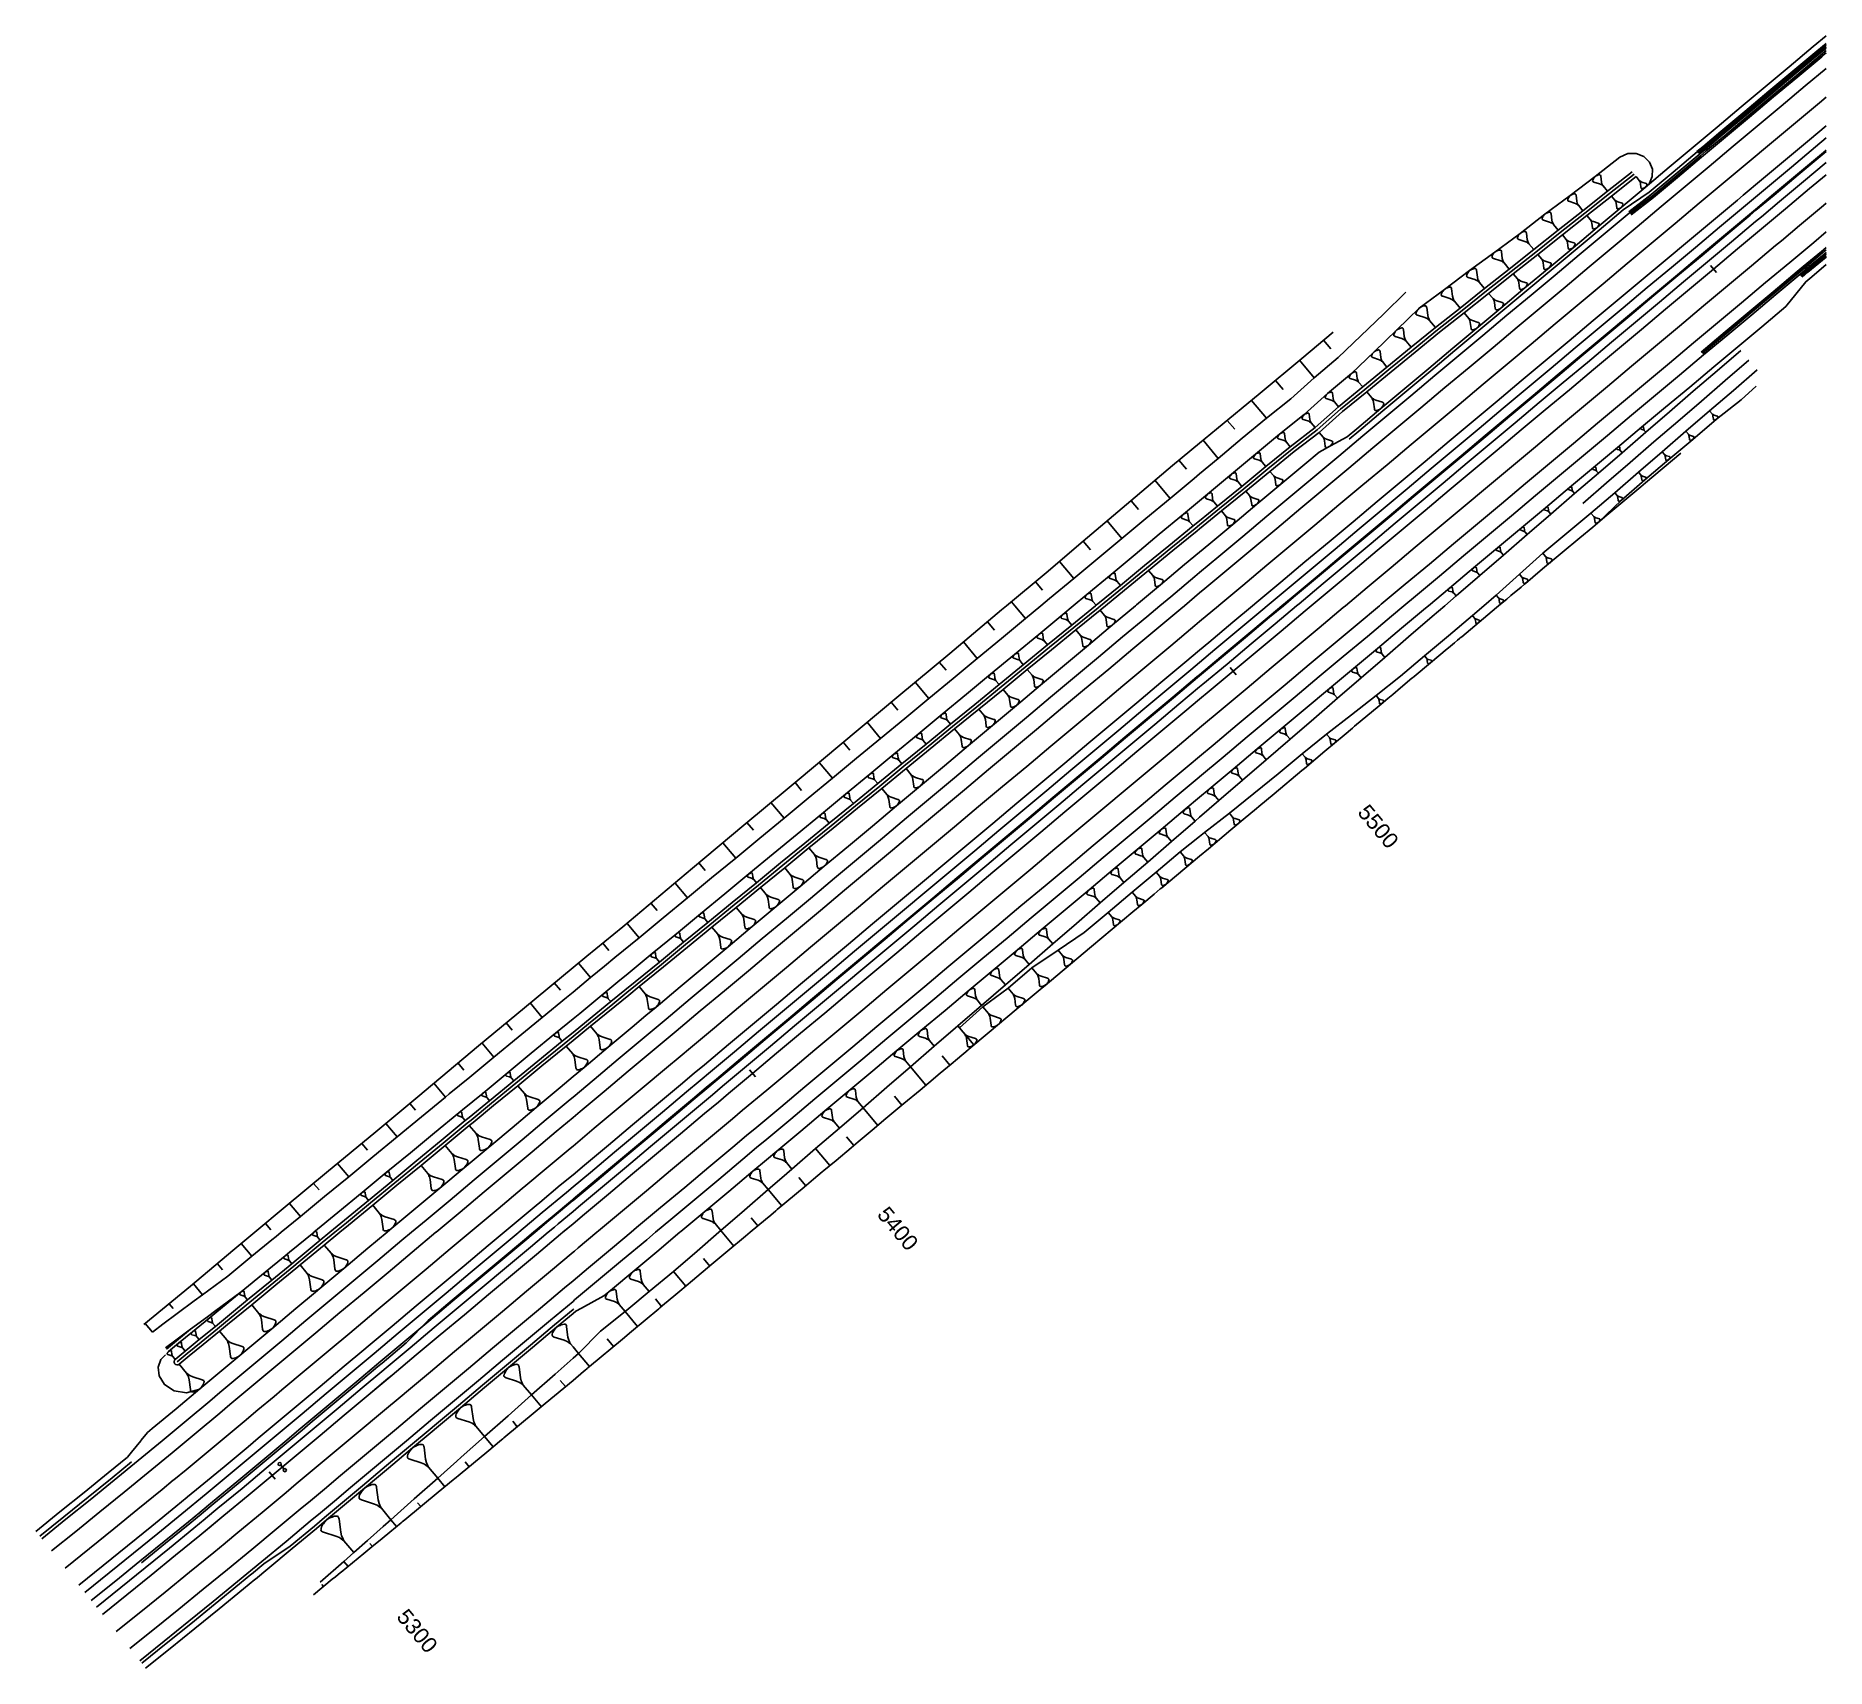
# Model space of a CAD drawing. Extents: x 386614 to 387594, y 803230 to 804419.
# Drawn here: x 386614.3 to 386900, y 803230.4 to 803491 of the extents above; entities that cross this region are included whole.
import ezdxf
from ezdxf.enums import TextEntityAlignment as Align

# ---------------------------------------------------------------- set-up
doc = ezdxf.new("R2010")
doc.units = 0
doc.layers.get('0').update_dxf_attribs({"linetype": 'CONTINUOUS'})
doc.styles.add('ARIAL', font='ARIAL.FON')

msp = doc.modelspace()

# ---------------------------------------------------------------- texts
at = {"color": 2, "style": 'ARIAL'}
for s, rotation, p in [('5500', 309.938, (386826.9921, 803368.5567)), ('5400', 309.938, (386750.3179, 803304.3611)), ('5300', 309.871, (386673.6184, 803240.1413))]:
    msp.add_text(s, height=2.5, rotation=rotation, dxfattribs=at).set_placement(p, align=Align.TOP_LEFT)

# ---------------------------------------------------------------- linework, layer by layer
at = {"color": 7}
for p, q in [((386862.7279, 803467.8131), (386862.7319, 803467.8575)), ((386862.7442, 803467.7445), (386862.7279, 803467.8131)), ((386862.7319, 803467.8575), (386862.7358, 803467.9019)), ((386862.7358, 803467.9019), (386862.7678, 803468.011)), ((386862.7645, 803467.7204), (386862.7442, 803467.7445)), ((386862.8494, 803467.6681), (386862.7645, 803467.7204)), ((386862.7678, 803468.011), (386862.8482, 803468.1605)), ((386862.8482, 803468.1605), (386862.9005, 803468.2454)), ((386862.914, 803467.64), (386862.8494, 803467.6681)), ((386862.9005, 803468.2454), (386862.9769, 803468.3505)), ((386863.8067, 803467.3595), (386862.914, 803467.64)), ((386862.9769, 803468.3505), (386863.1259, 803468.5164)), ((386863.1259, 803468.5164), (386863.3153, 803468.6339)), ((386863.3153, 803468.6339), (386863.4323, 803468.6906)), ((386863.4323, 803468.6906), (386863.525, 803468.7272)), ((386863.525, 803468.7272), (386863.6864, 803468.78)), ((386863.6864, 803468.78), (386863.7993, 803468.7924)), ((386863.7993, 803468.7924), (386863.8438, 803468.7885)), ((386864.0653, 803467.2471), (386863.8067, 803467.3595)), ((386863.8438, 803468.7885), (386863.8882, 803468.7845)), ((386863.8882, 803468.7845), (386863.9528, 803468.7564)), ((386863.9528, 803468.7564), (386863.973, 803468.7322)), ((386863.973, 803468.7322), (386864.0096, 803468.6395)), ((386864.0096, 803468.6395), (386864.0259, 803468.5709)), ((386864.0259, 803468.5709), (386864.1451, 803467.6428)), ((386864.1704, 803467.1706), (386864.0653, 803467.2471)), ((386864.1451, 803467.6428), (386864.2103, 803467.3685)), ((386864.2755, 803467.0942), (386864.1704, 803467.1706)), ((386864.2103, 803467.3685), (386864.2671, 803467.2516)), ((386864.2671, 803467.2516), (386864.3239, 803467.1347)), ((386864.3806, 803467.0177), (386864.2755, 803467.0942)), ((386864.3239, 803467.1347), (386864.3806, 803467.0177)), ((386865.089, 803466.1717), (386864.3806, 803467.0177)), ((386869.6507, 803468.512), (386870.173, 803467.8881)), ((386870.173, 803467.8881), (386870.2505, 803467.8317)), ((386870.2149, 803467.8019), (386870.173, 803467.8881)), ((386870.2568, 803467.7157), (386870.2149, 803467.8019)), ((386870.2505, 803467.8317), (386870.3281, 803467.7753)), ((386870.2986, 803467.6294), (386870.2568, 803467.7157)), ((386870.3467, 803467.4271), (386870.2986, 803467.6294)), ((386870.3281, 803467.7753), (386870.4056, 803467.719)), ((386870.4346, 803466.7427), (386870.3467, 803467.4271)), ((386870.4056, 803467.719), (386870.5963, 803467.6361)), ((386870.4466, 803466.6922), (386870.4346, 803466.7427)), ((386870.4736, 803466.6238), (386870.4466, 803466.6922)), ((386870.4885, 803466.606), (386870.4736, 803466.6238)), ((386870.5362, 803466.5852), (386870.4885, 803466.606)), ((386870.5689, 803466.5823), (386870.5362, 803466.5852)), ((386870.6017, 803466.5794), (386870.5689, 803466.5823)), ((386870.5963, 803467.6361), (386871.2546, 803467.4292)), ((386870.685, 803466.5885), (386870.6017, 803466.5794)), ((386870.804, 803466.6275), (386870.685, 803466.5885)), ((386870.8724, 803466.6545), (386870.804, 803466.6275)), ((386870.9586, 803466.6963), (386870.8724, 803466.6545)), ((386871.0983, 803466.783), (386870.9586, 803466.6963)), ((386871.2081, 803466.9053), (386871.0983, 803466.783)), ((386871.2645, 803466.9828), (386871.2081, 803466.9053)), ((386871.2546, 803467.4292), (386871.3022, 803467.4085)), ((386871.3031, 803467.0454), (386871.2645, 803466.9828)), ((386871.3022, 803467.4085), (386871.3648, 803467.37)), ((386871.3623, 803467.1556), (386871.3031, 803467.0454)), ((386871.386, 803467.2361), (386871.3623, 803467.1556)), ((386871.3648, 803467.37), (386871.3797, 803467.3521)), ((386871.3797, 803467.3521), (386871.3918, 803467.3016)), ((386871.3889, 803467.2688), (386871.386, 803467.2361)), ((386871.3918, 803467.3016), (386871.3889, 803467.2688)), ((386858.7514, 803464.7456), (386858.7555, 803464.7911)), ((386858.7681, 803464.6753), (386858.7514, 803464.7456)), ((386858.7555, 803464.7911), (386858.7595, 803464.8365)), ((386858.7595, 803464.8365), (386858.7923, 803464.9482)), ((386858.7888, 803464.6506), (386858.7681, 803464.6753)), ((386858.8758, 803464.5971), (386858.7888, 803464.6506)), ((386858.7923, 803464.9482), (386858.8746, 803465.1013)), ((386858.8746, 803465.1013), (386858.9281, 803465.1883)), ((386858.942, 803464.5683), (386858.8758, 803464.5971)), ((386858.9281, 803465.1883), (386859.0064, 803465.2959)), ((386859.8561, 803464.2811), (386858.942, 803464.5683)), ((386859.0064, 803465.2959), (386859.159, 803465.4657)), ((386859.159, 803465.4657), (386859.353, 803465.586)), ((386859.353, 803465.586), (386859.4727, 803465.6442)), ((386859.4727, 803465.6442), (386859.5677, 803465.6816)), ((386859.5677, 803465.6816), (386859.7329, 803465.7357)), ((386859.7329, 803465.7357), (386859.8486, 803465.7484)), ((386859.8486, 803465.7484), (386859.8941, 803465.7443)), ((386860.1209, 803464.1659), (386859.8561, 803464.2811)), ((386859.8941, 803465.7443), (386859.9395, 803465.7403)), ((386859.9395, 803465.7403), (386860.0057, 803465.7115)), ((386860.0057, 803465.7115), (386860.0265, 803465.6868)), ((386860.0265, 803465.6868), (386860.0639, 803465.5918)), ((386860.0639, 803465.5918), (386860.0806, 803465.5216)), ((386860.0806, 803465.5216), (386860.2026, 803464.5712)), ((386860.2285, 803464.0877), (386860.1209, 803464.1659)), ((386860.2026, 803464.5712), (386860.2694, 803464.2903)), ((386860.3362, 803464.0094), (386860.2285, 803464.0877)), ((386860.2694, 803464.2903), (386860.3276, 803464.1705)), ((386860.3276, 803464.1705), (386860.3857, 803464.0508)), ((386860.4438, 803463.9311), (386860.3362, 803464.0094)), ((386860.3857, 803464.0508), (386860.4438, 803463.9311)), ((386861.1692, 803463.0648), (386860.4438, 803463.9311)), ((386865.7309, 803465.405), (386866.2843, 803464.744)), ((386866.2843, 803464.744), (386866.3664, 803464.6843)), ((386866.3287, 803464.6527), (386866.2843, 803464.744)), ((386866.373, 803464.5613), (386866.3287, 803464.6527)), ((386866.3664, 803464.6843), (386866.4486, 803464.6246)), ((386866.4174, 803464.47), (386866.373, 803464.5613)), ((386866.4683, 803464.2557), (386866.4174, 803464.47)), ((386866.4486, 803464.6246), (386866.5307, 803464.5648)), ((386866.5615, 803463.5306), (386866.4683, 803464.2557)), ((386866.5307, 803464.5648), (386866.7327, 803464.477)), ((386866.5742, 803463.477), (386866.5615, 803463.5306)), ((386866.6027, 803463.4045), (386866.5742, 803463.477)), ((386866.6185, 803463.3856), (386866.6027, 803463.4045)), ((386866.6691, 803463.3637), (386866.6185, 803463.3856)), ((386866.7038, 803463.3606), (386866.6691, 803463.3637)), ((386866.7384, 803463.3575), (386866.7038, 803463.3606)), ((386866.7327, 803464.477), (386867.4301, 803464.2579)), ((386866.8267, 803463.3672), (386866.7384, 803463.3575)), ((386866.9528, 803463.4085), (386866.8267, 803463.3672)), ((386867.0252, 803463.437), (386866.9528, 803463.4085)), ((386867.1166, 803463.4814), (386867.0252, 803463.437)), ((386867.2646, 803463.5732), (386867.1166, 803463.4814)), ((386867.381, 803463.7028), (386867.2646, 803463.5732)), ((386867.4407, 803463.7849), (386867.381, 803463.7028)), ((386867.4301, 803464.2579), (386867.4806, 803464.2359)), ((386867.4815, 803463.8512), (386867.4407, 803463.7849)), ((386867.4806, 803464.2359), (386867.547, 803464.1951)), ((386867.5443, 803463.968), (386867.4815, 803463.8512)), ((386867.5694, 803464.0532), (386867.5443, 803463.968)), ((386867.547, 803464.1951), (386867.5628, 803464.1762)), ((386867.5628, 803464.1762), (386867.5755, 803464.1226)), ((386867.5724, 803464.0879), (386867.5694, 803464.0532)), ((386867.5755, 803464.1226), (386867.5724, 803464.0879)), ((386854.6714, 803461.75), (386854.6757, 803461.7985)), ((386854.6892, 803461.6751), (386854.6714, 803461.75)), ((386854.6757, 803461.7985), (386854.68, 803461.847)), ((386854.68, 803461.847), (386854.715, 803461.966)), ((386854.7113, 803461.6487), (386854.6892, 803461.6751)), ((386854.804, 803461.5916), (386854.7113, 803461.6487)), ((386854.715, 803461.966), (386854.8028, 803462.1293)), ((386854.8028, 803462.1293), (386854.8599, 803462.222)), ((386854.8746, 803461.5609), (386854.804, 803461.5916)), ((386854.8599, 803462.222), (386854.9433, 803462.3368)), ((386855.8493, 803461.2547), (386854.8746, 803461.5609)), ((386854.9433, 803462.3368), (386855.106, 803462.5178)), ((386855.106, 803462.5178), (386855.3128, 803462.6461)), ((386855.3128, 803462.6461), (386855.4405, 803462.7081)), ((386855.4405, 803462.7081), (386855.5418, 803462.748)), ((386855.5418, 803462.748), (386855.7179, 803462.8057)), ((386855.7179, 803462.8057), (386855.8413, 803462.8192)), ((386855.8413, 803462.8192), (386855.8898, 803462.8149)), ((386856.1317, 803461.1319), (386855.8493, 803461.2547)), ((386855.8898, 803462.8149), (386855.9383, 803462.8106)), ((386855.9383, 803462.8106), (386856.0089, 803462.7799)), ((386856.0089, 803462.7799), (386856.031, 803462.7535)), ((386856.031, 803462.7535), (386856.0709, 803462.6523)), ((386856.0709, 803462.6523), (386856.0887, 803462.5774)), ((386856.0887, 803462.5774), (386856.2188, 803461.564)), ((386856.2464, 803461.0485), (386856.1317, 803461.1319)), ((386856.2188, 803461.564), (386856.29, 803461.2645)), ((386856.3612, 803460.965), (386856.2464, 803461.0485)), ((386856.29, 803461.2645), (386856.352, 803461.1368)), ((386856.352, 803461.1368), (386856.414, 803461.0092)), ((386856.476, 803460.8815), (386856.3612, 803460.965)), ((386856.414, 803461.0092), (386856.476, 803460.8815)), ((386857.2494, 803459.9578), (386856.476, 803460.8815)), ((386861.8111, 803462.298), (386862.3956, 803461.6)), ((386862.3956, 803461.6), (386862.4823, 803461.5369)), ((386862.4424, 803461.5035), (386862.3956, 803461.6)), ((386862.4893, 803461.407), (386862.4424, 803461.5035)), ((386862.4823, 803461.5369), (386862.569, 803461.4738)), ((386862.5361, 803461.3105), (386862.4893, 803461.407)), ((386862.5899, 803461.0842), (386862.5361, 803461.3105)), ((386862.569, 803461.4738), (386862.6558, 803461.4107)), ((386862.6883, 803460.3184), (386862.5899, 803461.0842)), ((386862.6558, 803461.4107), (386862.8691, 803461.318)), ((386862.8691, 803461.318), (386863.6057, 803461.0865)), ((386863.4309, 803460.3634), (386863.2746, 803460.2665)), ((386863.5538, 803460.5003), (386863.4309, 803460.3634)), ((386863.6169, 803460.587), (386863.5538, 803460.5003)), ((386863.6057, 803461.0865), (386863.6591, 803461.0633)), ((386863.66, 803460.657), (386863.6169, 803460.587)), ((386863.6591, 803461.0633), (386863.7291, 803461.0202)), ((386863.7263, 803460.7804), (386863.66, 803460.657)), ((386863.7528, 803460.8704), (386863.7263, 803460.7804)), ((386863.7291, 803461.0202), (386863.7458, 803461.0003)), ((386863.7458, 803461.0003), (386863.7592, 803460.9437)), ((386863.756, 803460.907), (386863.7528, 803460.8704)), ((386863.7592, 803460.9437), (386863.756, 803460.907)), ((386850.724, 803458.6622), (386850.7283, 803458.7112)), ((386850.742, 803458.5865), (386850.724, 803458.6622)), ((386850.7283, 803458.7112), (386850.7327, 803458.7602)), ((386850.7327, 803458.7602), (386850.768, 803458.8806)), ((386850.7643, 803458.5599), (386850.742, 803458.5865)), ((386850.858, 803458.5022), (386850.7643, 803458.5599)), ((386850.768, 803458.8806), (386850.8568, 803459.0456)), ((386850.8568, 803459.0456), (386850.9144, 803459.1393)), ((386850.9294, 803458.4712), (386850.858, 803458.5022)), ((386850.9144, 803459.1393), (386850.9988, 803459.2553)), ((386851.9145, 803458.1616), (386850.9294, 803458.4712)), ((386850.9988, 803459.2553), (386851.1632, 803459.4383)), ((386851.1632, 803459.4383), (386851.3723, 803459.568)), ((386851.3723, 803459.568), (386851.5013, 803459.6306)), ((386851.5013, 803459.6306), (386851.6037, 803459.671)), ((386851.6037, 803459.671), (386851.7817, 803459.7293)), ((386851.7817, 803459.7293), (386851.9064, 803459.7429)), ((386851.9064, 803459.7429), (386851.9554, 803459.7386)), ((386852.1999, 803458.0376), (386851.9145, 803458.1616)), ((386851.9554, 803459.7386), (386852.0044, 803459.7343)), ((386852.0044, 803459.7343), (386852.0758, 803459.7032)), ((386852.0758, 803459.7032), (386852.0981, 803459.6766)), ((386852.0981, 803459.6766), (386852.1384, 803459.5742)), ((386852.1384, 803459.5742), (386852.1564, 803459.4985)), ((386852.1564, 803459.4985), (386852.288, 803458.4743)), ((386852.3159, 803457.9532), (386852.1999, 803458.0376)), ((386852.288, 803458.4743), (386852.3599, 803458.1716)), ((386852.4319, 803457.8688), (386852.3159, 803457.9532)), ((386852.3599, 803458.1716), (386852.4226, 803458.0425)), ((386852.4226, 803458.0425), (386852.4853, 803457.9135)), ((386852.5479, 803457.7844), (386852.4319, 803457.8688)), ((386852.4853, 803457.9135), (386852.5479, 803457.7844)), ((386853.3296, 803456.8508), (386852.5479, 803457.7844)), ((386857.8913, 803459.191), (386858.5068, 803458.4559)), ((386858.5068, 803458.4559), (386858.5982, 803458.3895)), ((386858.5562, 803458.3543), (386858.5068, 803458.4559)), ((386858.6055, 803458.2527), (386858.5562, 803458.3543)), ((386858.5982, 803458.3895), (386858.6895, 803458.323)), ((386858.6549, 803458.1511), (386858.6055, 803458.2527)), ((386858.7115, 803457.9127), (386858.6549, 803458.1511)), ((386858.6895, 803458.323), (386858.7809, 803458.2566)), ((386858.8151, 803457.1062), (386858.7115, 803457.9127)), ((386858.7809, 803458.2566), (386859.0056, 803458.1589)), ((386859.0056, 803458.1589), (386859.7813, 803457.9152)), ((386859.7813, 803457.9152), (386859.8375, 803457.8908)), ((386859.8375, 803457.8908), (386859.9112, 803457.8453)), ((386859.9083, 803457.5928), (386859.8385, 803457.4629)), ((386859.9362, 803457.6876), (386859.9083, 803457.5928)), ((386859.9112, 803457.8453), (386859.9288, 803457.8243)), ((386859.9288, 803457.8243), (386859.943, 803457.7647)), ((386859.9396, 803457.7261), (386859.9362, 803457.6876)), ((386859.943, 803457.7647), (386859.9396, 803457.7261)), ((386862.7017, 803460.2618), (386862.6883, 803460.3184)), ((386862.7319, 803460.1853), (386862.7017, 803460.2618)), ((386862.7486, 803460.1653), (386862.7319, 803460.1853)), ((386862.8019, 803460.1422), (386862.7486, 803460.1653)), ((386862.8386, 803460.1389), (386862.8019, 803460.1422)), ((386862.8752, 803460.1357), (386862.8386, 803460.1389)), ((386862.9684, 803460.1459), (386862.8752, 803460.1357)), ((386863.1016, 803460.1895), (386862.9684, 803460.1459)), ((386863.1781, 803460.2196), (386863.1016, 803460.1895)), ((386863.2746, 803460.2665), (386863.1781, 803460.2196)), ((386846.6664, 803455.6511), (386846.671, 803455.7027)), ((386846.6854, 803455.5714), (386846.6664, 803455.6511)), ((386846.671, 803455.7027), (386846.6756, 803455.7543)), ((386846.6756, 803455.7543), (386846.7128, 803455.881)), ((386846.7089, 803455.5433), (386846.6854, 803455.5714)), ((386846.8075, 803455.4825), (386846.7089, 803455.5433)), ((386846.7128, 803455.881), (386846.8062, 803456.0547)), ((386846.8062, 803456.0547), (386846.8669, 803456.1534)), ((386846.8826, 803455.4499), (386846.8075, 803455.4825)), ((386846.8669, 803456.1534), (386846.9558, 803456.2755)), ((386847.9199, 803455.124), (386846.8826, 803455.4499)), ((386846.9558, 803456.2755), (386847.1289, 803456.4682)), ((386847.1289, 803456.4682), (386847.349, 803456.6047)), ((386847.349, 803456.6047), (386847.4848, 803456.6707)), ((386847.4848, 803456.6707), (386847.5926, 803456.7131)), ((386847.5926, 803456.7131), (386847.7801, 803456.7745)), ((386847.7801, 803456.7745), (386847.9114, 803456.7889)), ((386847.9114, 803456.7889), (386847.963, 803456.7844)), ((386848.2204, 803454.9933), (386847.9199, 803455.124)), ((386847.963, 803456.7844), (386848.0146, 803456.7798)), ((386848.0146, 803456.7798), (386848.0897, 803456.7471)), ((386848.0897, 803456.7471), (386848.1132, 803456.719)), ((386848.1132, 803456.719), (386848.1556, 803456.6113)), ((386848.1556, 803456.6113), (386848.1746, 803456.5316)), ((386848.1746, 803456.5316), (386848.3131, 803455.4532)), ((386848.3425, 803454.9045), (386848.2204, 803454.9933)), ((386848.3131, 803455.4532), (386848.3889, 803455.1344)), ((386848.4646, 803454.8157), (386848.3425, 803454.9045)), ((386848.3889, 803455.1344), (386848.4548, 803454.9986)), ((386848.4548, 803454.9986), (386848.5208, 803454.8627)), ((386848.5868, 803454.7269), (386848.4646, 803454.8157)), ((386848.5208, 803454.8627), (386848.5868, 803454.7269)), ((386849.4098, 803453.7438), (386848.5868, 803454.7269)), ((386853.9716, 803456.0841), (386854.6181, 803455.3118)), ((386854.6181, 803455.3118), (386854.7141, 803455.242)), ((386854.6699, 803455.2051), (386854.6181, 803455.3118)), ((386854.7218, 803455.0984), (386854.6699, 803455.2051)), ((386854.7141, 803455.242), (386854.81, 803455.1723)), ((386854.7736, 803454.9916), (386854.7218, 803455.0984)), ((386854.8331, 803454.7412), (386854.7736, 803454.9916)), ((386854.81, 803455.1723), (386854.906, 803455.1025)), ((386854.9419, 803453.8941), (386854.8331, 803454.7412)), ((386854.906, 803455.1025), (386855.142, 803454.9999)), ((386855.142, 803454.9999), (386855.9569, 803454.7438)), ((386855.9569, 803454.7438), (386856.0159, 803454.7182)), ((386856.0159, 803454.7182), (386856.0934, 803454.6705)), ((386856.0934, 803454.6705), (386856.1118, 803454.6484)), ((386856.1118, 803454.6484), (386856.1267, 803454.5858)), ((386858.8293, 803457.0466), (386858.8151, 803457.1062)), ((386858.861, 803456.966), (386858.8293, 803457.0466)), ((386858.8786, 803456.945), (386858.861, 803456.966)), ((386858.9348, 803456.9206), (386858.8786, 803456.945)), ((386858.9734, 803456.9172), (386858.9348, 803456.9206)), ((386859.012, 803456.9138), (386858.9734, 803456.9172)), ((386859.1102, 803456.9245), (386859.012, 803456.9138)), ((386859.2503, 803456.9705), (386859.1102, 803456.9245)), ((386859.3309, 803457.0022), (386859.2503, 803456.9705)), ((386859.4325, 803457.0515), (386859.3309, 803457.0022)), ((386859.5972, 803457.1536), (386859.4325, 803457.0515)), ((386859.7266, 803457.2977), (386859.5972, 803457.1536)), ((386859.793, 803457.3891), (386859.7266, 803457.2977)), ((386859.8385, 803457.4629), (386859.793, 803457.3891)), ((386842.6146, 803452.6359), (386842.6193, 803452.69)), ((386842.6344, 803452.5524), (386842.6146, 803452.6359)), ((386842.6193, 803452.69), (386842.6241, 803452.7441)), ((386842.6241, 803452.7441), (386842.6632, 803452.8769)), ((386842.6591, 803452.5229), (386842.6344, 803452.5524)), ((386842.7624, 803452.4593), (386842.6591, 803452.5229)), ((386842.6632, 803452.8769), (386842.7611, 803453.059)), ((386842.7611, 803453.059), (386842.8247, 803453.1624)), ((386842.8412, 803452.4251), (386842.7624, 803452.4593)), ((386842.8247, 803453.1624), (386842.9178, 803453.2904)), ((386843.9284, 803452.0835), (386842.8412, 803452.4251)), ((386842.9178, 803453.2904), (386843.0992, 803453.4924)), ((386843.0992, 803453.4924), (386843.33, 803453.6355)), ((386843.33, 803453.6355), (386843.4724, 803453.7046)), ((386843.4724, 803453.7046), (386843.5853, 803453.7491)), ((386843.5853, 803453.7491), (386843.7818, 803453.8135)), ((386843.7818, 803453.8135), (386843.9194, 803453.8286)), ((386843.9194, 803453.8286), (386843.9735, 803453.8238)), ((386844.2433, 803451.9465), (386843.9284, 803452.0835)), ((386843.9735, 803453.8238), (386844.0276, 803453.819)), ((386844.0276, 803453.819), (386844.1063, 803453.7848)), ((386844.1063, 803453.7848), (386844.131, 803453.7553)), ((386844.131, 803453.7553), (386844.1755, 803453.6424)), ((386844.1755, 803453.6424), (386844.1953, 803453.5588)), ((386844.1953, 803453.5588), (386844.3405, 803452.4285)), ((386844.3713, 803451.8534), (386844.2433, 803451.9465)), ((386844.3405, 803452.4285), (386844.4199, 803452.0944)), ((386844.4994, 803451.7603), (386844.3713, 803451.8534)), ((386844.4199, 803452.0944), (386844.4891, 803451.952)), ((386844.4891, 803451.952), (386844.5582, 803451.8096)), ((386844.5582, 803451.8096), (386844.6274, 803451.6672)), ((386850.0518, 803452.9771), (386850.7294, 803452.1678)), ((386850.7294, 803452.1678), (386850.83, 803452.0946)), ((386850.7837, 803452.0559), (386850.7294, 803452.1678)), ((386850.838, 803451.9441), (386850.7837, 803452.0559)), ((386850.83, 803452.0946), (386850.9305, 803452.0215)), ((386850.8923, 803451.8322), (386850.838, 803451.9441)), ((386850.9547, 803451.5698), (386850.8923, 803451.8322)), ((386850.9305, 803452.0215), (386851.0311, 803451.9484)), ((386851.0311, 803451.9484), (386851.2785, 803451.8408)), ((386851.2785, 803451.8408), (386852.1325, 803451.5725)), ((386854.9568, 803453.8315), (386854.9419, 803453.8941)), ((386854.9902, 803453.7468), (386854.9568, 803453.8315)), ((386855.0086, 803453.7247), (386854.9902, 803453.7468)), ((386855.0677, 803453.6991), (386855.0086, 803453.7247)), ((386855.1082, 803453.6955), (386855.0677, 803453.6991)), ((386855.1487, 803453.6919), (386855.1082, 803453.6955)), ((386855.2519, 803453.7032), (386855.1487, 803453.6919)), ((386855.3991, 803453.7514), (386855.2519, 803453.7032)), ((386855.4838, 803453.7848), (386855.3991, 803453.7514)), ((386855.5905, 803453.8366), (386855.4838, 803453.7848)), ((386855.7635, 803453.9439), (386855.5905, 803453.8366)), ((386855.8994, 803454.0952), (386855.7635, 803453.9439)), ((386855.9692, 803454.1912), (386855.8994, 803454.0952)), ((386856.0169, 803454.2687), (386855.9692, 803454.1912)), ((386856.0903, 803454.4052), (386856.0169, 803454.2687)), ((386856.1195, 803454.5047), (386856.0903, 803454.4052)), ((386856.1231, 803454.5453), (386856.1195, 803454.5047)), ((386856.1267, 803454.5858), (386856.1231, 803454.5453)), ((386838.5732, 803449.6134), (386838.5782, 803449.6698)), ((386838.5939, 803449.5264), (386838.5732, 803449.6134)), ((386838.5782, 803449.6698), (386838.5832, 803449.7262)), ((386838.5832, 803449.7262), (386838.6239, 803449.8646)), ((386838.6196, 803449.4957), (386838.5939, 803449.5264)), ((386838.7274, 803449.4293), (386838.6196, 803449.4957)), ((386838.6239, 803449.8646), (386838.7259, 803450.0544)), ((386838.7259, 803450.0544), (386838.7923, 803450.1622)), ((386838.8094, 803449.3937), (386838.7274, 803449.4293)), ((386838.7923, 803450.1622), (386838.8893, 803450.2956)), ((386839.9426, 803449.0376), (386838.8094, 803449.3937)), ((386838.8893, 803450.2956), (386839.0784, 803450.5061)), ((386839.0784, 803450.5061), (386839.3189, 803450.6553)), ((386839.3189, 803450.6553), (386839.4673, 803450.7273)), ((386839.4673, 803450.7273), (386839.585, 803450.7737)), ((386839.585, 803450.7737), (386839.7898, 803450.8408)), ((386839.7898, 803450.8408), (386839.9333, 803450.8565)), ((386839.9333, 803450.8565), (386839.9896, 803450.8515)), ((386840.2708, 803448.8949), (386839.9426, 803449.0376)), ((386839.9896, 803450.8515), (386840.046, 803450.8465)), ((386840.046, 803450.8465), (386840.1281, 803450.8108)), ((386840.1281, 803450.8108), (386840.1537, 803450.7801)), ((386840.1537, 803450.7801), (386840.2001, 803450.6624)), ((386840.2001, 803450.6624), (386840.2208, 803450.5754)), ((386840.2208, 803450.5754), (386840.3721, 803449.3973)), ((386840.3721, 803449.3973), (386840.4549, 803449.049)), ((386840.4549, 803449.049), (386840.527, 803448.9006)), ((386844.6274, 803451.6672), (386844.4994, 803451.7603)), ((386845.49, 803450.6369), (386844.6274, 803451.6672)), ((386846.132, 803449.8701), (386846.8407, 803449.0237)), ((386846.8407, 803449.0237), (386846.9458, 803448.9472)), ((386846.8975, 803448.9067), (386846.8407, 803449.0237)), ((386846.9458, 803448.9472), (386847.051, 803448.8707)), ((386851.0688, 803450.6819), (386850.9547, 803451.5698)), ((386851.0844, 803450.6163), (386851.0688, 803450.6819)), ((386851.1193, 803450.5276), (386851.0844, 803450.6163)), ((386851.1387, 803450.5044), (386851.1193, 803450.5276)), ((386851.2005, 803450.4775), (386851.1387, 803450.5044)), ((386851.243, 803450.4738), (386851.2005, 803450.4775)), ((386851.2855, 803450.47), (386851.243, 803450.4738)), ((386851.3936, 803450.4819), (386851.2855, 803450.47)), ((386851.5479, 803450.5324), (386851.3936, 803450.4819)), ((386851.6367, 803450.5674), (386851.5479, 803450.5324)), ((386851.7485, 803450.6217), (386851.6367, 803450.5674)), ((386851.9297, 803450.7341), (386851.7485, 803450.6217)), ((386852.0722, 803450.8927), (386851.9297, 803450.7341)), ((386852.1454, 803450.9933), (386852.0722, 803450.8927)), ((386852.1325, 803451.5725), (386852.1943, 803451.5456)), ((386852.1954, 803451.0745), (386852.1454, 803450.9933)), ((386852.1943, 803451.5456), (386852.2755, 803451.4956)), ((386852.2723, 803451.2176), (386852.1954, 803451.0745)), ((386852.3029, 803451.3219), (386852.2723, 803451.2176)), ((386852.2755, 803451.4956), (386852.2949, 803451.4725)), ((386852.2949, 803451.4725), (386852.3105, 803451.4069)), ((386852.3067, 803451.3644), (386852.3029, 803451.3219)), ((386852.3105, 803451.4069), (386852.3067, 803451.3644)), ((386834.5301, 803446.5922), (386834.5353, 803446.6509)), ((386834.5516, 803446.5016), (386834.5301, 803446.5922)), ((386834.5312, 803446.5915), (386834.5364, 803446.6501)), ((386834.5527, 803446.5009), (386834.5312, 803446.5915)), ((386834.5353, 803446.6509), (386834.5405, 803446.7096)), ((386834.5364, 803446.6501), (386834.5416, 803446.7088)), ((386834.5405, 803446.7096), (386834.5828, 803446.8537)), ((386834.5416, 803446.7088), (386834.5839, 803446.8529)), ((386834.5784, 803446.4696), (386834.5516, 803446.5016)), ((386834.5795, 803446.4689), (386834.5527, 803446.5009)), ((386834.6906, 803446.4006), (386834.5784, 803446.4696)), ((386834.6916, 803446.3999), (386834.5795, 803446.4689)), ((386834.5828, 803446.8537), (386834.6891, 803447.0514)), ((386834.5839, 803446.8529), (386834.6901, 803447.0504)), ((386834.6891, 803447.0514), (386834.7581, 803447.1636)), ((386834.6901, 803447.0504), (386834.7592, 803447.1626)), ((386834.776, 803446.3634), (386834.6906, 803446.4006)), ((386834.777, 803446.3627), (386834.6916, 803446.3999)), ((386834.7581, 803447.1636), (386834.8592, 803447.3025)), ((386834.7592, 803447.1626), (386834.8602, 803447.3015)), ((386835.9558, 803445.9927), (386834.776, 803446.3634)), ((386835.9564, 803445.9922), (386834.777, 803446.3627)), ((386834.8592, 803447.3025), (386835.0561, 803447.5217)), ((386834.8602, 803447.3015), (386835.057, 803447.5206)), ((386835.0561, 803447.5217), (386835.3064, 803447.6769)), ((386835.057, 803447.5206), (386835.3072, 803447.6758)), ((386835.3064, 803447.6769), (386835.4609, 803447.752)), ((386835.3072, 803447.6758), (386835.4617, 803447.7508)), ((386835.4609, 803447.752), (386835.5835, 803447.8003)), ((386835.4617, 803447.7508), (386835.5843, 803447.7991)), ((386835.5835, 803447.8003), (386835.7968, 803447.8701)), ((386835.5843, 803447.7991), (386835.7974, 803447.8689)), ((386835.7968, 803447.8701), (386835.9461, 803447.8865)), ((386835.7974, 803447.8689), (386835.9467, 803447.8852)), ((386835.9461, 803447.8865), (386836.0048, 803447.8813)), ((386835.9467, 803447.8852), (386836.0054, 803447.88)), ((386836.0048, 803447.8813), (386836.0635, 803447.8761)), ((386836.0054, 803447.88), (386836.064, 803447.8748)), ((386836.0635, 803447.8761), (386836.1489, 803447.8389)), ((386836.064, 803447.8748), (386836.1494, 803447.8377)), ((386836.1489, 803447.8389), (386836.1757, 803447.807)), ((386836.1494, 803447.8377), (386836.1762, 803447.8058)), ((386836.1757, 803447.807), (386836.2239, 803447.6844)), ((386836.1762, 803447.8058), (386836.2244, 803447.6832)), ((386836.2239, 803447.6844), (386836.2455, 803447.5937)), ((386836.2244, 803447.6832), (386836.246, 803447.5926)), ((386836.2455, 803447.5937), (386836.403, 803446.3672)), ((386836.246, 803447.5926), (386836.4035, 803446.3665)), ((386836.403, 803446.3672), (386836.4892, 803446.0046)), ((386836.4035, 803446.3665), (386836.4892, 803446.0046)), ((386840.4043, 803448.7979), (386840.2708, 803448.8949)), ((386840.5377, 803448.7008), (386840.4043, 803448.7979)), ((386840.527, 803448.9006), (386840.5991, 803448.7522)), ((386840.6711, 803448.6038), (386840.5377, 803448.7008)), ((386840.5991, 803448.7522), (386840.6711, 803448.6038)), ((386841.5702, 803447.5299), (386840.6711, 803448.6038)), ((386842.2122, 803446.7632), (386842.9519, 803445.8796)), ((386846.9543, 803448.7897), (386846.8975, 803448.9067)), ((386847.0111, 803448.6728), (386846.9543, 803448.7897)), ((386847.0763, 803448.3983), (386847.0111, 803448.6728)), ((386847.051, 803448.8707), (386847.1562, 803448.7942)), ((386847.1956, 803447.4697), (386847.0763, 803448.3983)), ((386847.1562, 803448.7942), (386847.4149, 803448.6818)), ((386847.2119, 803447.4011), (386847.1956, 803447.4697)), ((386847.2485, 803447.3083), (386847.2119, 803447.4011)), ((386847.2687, 803447.2841), (386847.2485, 803447.3083)), ((386847.3334, 803447.256), (386847.2687, 803447.2841)), ((386847.3778, 803447.2521), (386847.3334, 803447.256)), ((386847.4223, 803447.2481), (386847.3778, 803447.2521)), ((386847.4149, 803448.6818), (386848.308, 803448.4011)), ((386847.5353, 803447.2605), (386847.4223, 803447.2481)), ((386847.6967, 803447.3134), (386847.5353, 803447.2605)), ((386847.7895, 803447.3499), (386847.6967, 803447.3134)), ((386847.9065, 803447.4068), (386847.7895, 803447.3499)), ((386848.096, 803447.5243), (386847.9065, 803447.4068)), ((386848.2451, 803447.6902), (386848.096, 803447.5243)), ((386848.3216, 803447.7954), (386848.2451, 803447.6902)), ((386848.308, 803448.4011), (386848.3727, 803448.373)), ((386848.3739, 803447.8803), (386848.3216, 803447.7954)), ((386848.3727, 803448.373), (386848.4577, 803448.3207)), ((386848.4543, 803448.0299), (386848.3739, 803447.8803)), ((386848.4863, 803448.139), (386848.4543, 803448.0299)), ((386848.4577, 803448.3207), (386848.4779, 803448.2965)), ((386848.4779, 803448.2965), (386848.4942, 803448.2279)), ((386848.4903, 803448.1835), (386848.4863, 803448.139)), ((386848.4942, 803448.2279), (386848.4903, 803448.1835)), ((386830.9933, 803443.1953), (386830.9979, 803443.2477)), ((386830.9979, 803443.2477), (386831.0026, 803443.3001)), ((386831.0026, 803443.3001), (386831.0403, 803443.4287)), ((386831.0403, 803443.4287), (386831.1352, 803443.6051)), ((386831.1352, 803443.6051), (386831.1968, 803443.7052)), ((386831.1968, 803443.7052), (386831.287, 803443.8292)), ((386831.287, 803443.8292), (386831.4627, 803444.0248)), ((386831.4627, 803444.0248), (386831.6861, 803444.1634)), ((386831.6861, 803444.1634), (386831.8241, 803444.2304)), ((386831.8241, 803444.2304), (386831.9335, 803444.2735)), ((386831.9335, 803444.2735), (386832.1238, 803444.3358)), ((386832.1238, 803444.3358), (386832.257, 803444.3504)), ((386832.257, 803444.3504), (386832.3094, 803444.3457)), ((386832.3094, 803444.3457), (386832.3618, 803444.3411)), ((386832.3618, 803444.3411), (386832.438, 803444.308)), ((386832.438, 803444.308), (386832.4619, 803444.2794)), ((386832.4619, 803444.2794), (386832.505, 803444.17)), ((386832.505, 803444.17), (386832.5243, 803444.0891)), ((386832.5243, 803444.0891), (386832.6648, 803442.9944)), ((386836.2975, 803445.8441), (386835.9558, 803445.9927)), ((386836.298, 803445.8436), (386835.9564, 803445.9922)), ((386836.4365, 803445.7431), (386836.2975, 803445.8441)), ((386836.4365, 803445.7431), (386836.298, 803445.8436)), ((386836.5754, 803445.6421), (386836.4365, 803445.7431)), ((386836.5758, 803445.6416), (386836.4365, 803445.7431)), ((386836.4892, 803446.0046), (386836.5643, 803445.8501)), ((386836.4892, 803446.0046), (386836.5646, 803445.8496)), ((386836.5643, 803445.8501), (386836.6393, 803445.6956)), ((386836.5646, 803445.8496), (386836.6393, 803445.6956)), ((386836.7143, 803445.541), (386836.5754, 803445.6421)), ((386836.7143, 803445.541), (386836.5758, 803445.6416)), ((386836.6393, 803445.6956), (386836.7143, 803445.541)), ((386836.6393, 803445.6956), (386836.7143, 803445.541)), ((386837.6505, 803444.4229), (386836.7143, 803445.541)), ((386837.6505, 803444.4229), (386836.7143, 803445.541)), ((386842.9519, 803445.8796), (386843.0617, 803445.7998)), ((386843.0112, 803445.7575), (386842.9519, 803445.8796)), ((386843.0705, 803445.6354), (386843.0112, 803445.7575)), ((386843.0617, 803445.7998), (386843.1715, 803445.72)), ((386843.1298, 803445.5133), (386843.0705, 803445.6354)), ((386843.1979, 803445.2268), (386843.1298, 803445.5133)), ((386843.1715, 803445.72), (386843.2813, 803445.6401)), ((386843.3224, 803444.2576), (386843.1979, 803445.2268)), ((386843.2813, 803445.6401), (386843.5513, 803445.5227)), ((386843.3394, 803444.1859), (386843.3224, 803444.2576)), ((386843.3776, 803444.0891), (386843.3394, 803444.1859)), ((386843.3987, 803444.0638), (386843.3776, 803444.0891)), ((386843.4663, 803444.0345), (386843.3987, 803444.0638)), ((386843.5126, 803444.0304), (386843.4663, 803444.0345)), ((386843.559, 803444.0263), (386843.5126, 803444.0304)), ((386843.5513, 803445.5227), (386844.4836, 803445.2298)), ((386843.677, 803444.0392), (386843.559, 803444.0263)), ((386843.8455, 803444.0944), (386843.677, 803444.0392)), ((386843.9424, 803444.1325), (386843.8455, 803444.0944)), ((386844.0645, 803444.1918), (386843.9424, 803444.1325)), ((386844.2623, 803444.3145), (386844.0645, 803444.1918)), ((386844.4179, 803444.4877), (386844.2623, 803444.3145)), ((386844.4977, 803444.5975), (386844.4179, 803444.4877)), ((386844.4836, 803445.2298), (386844.5511, 803445.2004)), ((386844.5523, 803444.6862), (386844.4977, 803444.5975)), ((386844.5511, 803445.2004), (386844.6398, 803445.1458)), ((386844.6363, 803444.8423), (386844.5523, 803444.6862)), ((386844.6697, 803444.9562), (386844.6363, 803444.8423)), ((386844.6398, 803445.1458), (386844.6609, 803445.1206)), ((386844.6609, 803445.1206), (386844.678, 803445.049)), ((386844.6738, 803445.0026), (386844.6697, 803444.9562)), ((386844.678, 803445.049), (386844.6738, 803445.0026)), ((386820.9499, 803441.0038), (386819.7837, 803442.3966)), ((386827.6194, 803440.2621), (386827.6992, 803440.372)), ((386827.6992, 803440.372), (386827.8549, 803440.5452)), ((386827.8549, 803440.5452), (386828.0528, 803440.668)), ((386828.0528, 803440.668), (386828.175, 803440.7273)), ((386828.175, 803440.7273), (386828.2719, 803440.7655)), ((386828.2719, 803440.7655), (386828.4404, 803440.8207)), ((386828.4404, 803440.8207), (386828.5585, 803440.8336)), ((386828.5585, 803440.8336), (386828.6049, 803440.8295)), ((386828.6049, 803440.8295), (386828.6513, 803440.8254)), ((386828.6513, 803440.8254), (386828.7188, 803440.796)), ((386828.7188, 803440.796), (386828.74, 803440.7708)), ((386828.74, 803440.7708), (386828.7781, 803440.6739)), ((386828.7781, 803440.6739), (386828.7952, 803440.6022)), ((386828.7952, 803440.6022), (386828.9197, 803439.6326)), ((386831.0125, 803443.1144), (386830.9933, 803443.1953)), ((386831.0364, 803443.0859), (386831.0125, 803443.1144)), ((386831.1365, 803443.0242), (386831.0364, 803443.0859)), ((386831.2128, 803442.9911), (386831.1365, 803443.0242)), ((386832.2657, 803442.6603), (386831.2128, 803442.9911)), ((386832.5707, 803442.5276), (386832.2657, 803442.6603)), ((386832.6947, 803442.4375), (386832.5707, 803442.5276)), ((386832.6648, 803442.9944), (386832.7418, 803442.6709)), ((386832.8187, 803442.3473), (386832.6947, 803442.4375)), ((386832.7418, 803442.6709), (386832.8087, 803442.533)), ((386832.8087, 803442.533), (386832.8757, 803442.395)), ((386832.9427, 803442.2571), (386832.8187, 803442.3473)), ((386832.8757, 803442.395), (386832.9427, 803442.2571)), ((386833.7782, 803441.2592), (386832.9427, 803442.2571)), ((386818.282, 803436.4015), (386815.9489, 803439.1881)), ((386827.4391, 803439.8105), (386827.4432, 803439.8569)), ((386827.4561, 803439.7388), (386827.4391, 803439.8105)), ((386827.4432, 803439.8569), (386827.4473, 803439.9033)), ((386827.4473, 803439.9033), (386827.4808, 803440.0172)), ((386827.4772, 803439.7136), (386827.4561, 803439.7388)), ((386827.5659, 803439.659), (386827.4772, 803439.7136)), ((386827.4808, 803440.0172), (386827.5647, 803440.1735)), ((386827.5647, 803440.1735), (386827.6194, 803440.2621)), ((386827.6335, 803439.6296), (386827.5659, 803439.659)), ((386828.5661, 803439.3365), (386827.6335, 803439.6296)), ((386828.8363, 803439.2191), (386828.5661, 803439.3365)), ((386828.9461, 803439.1392), (386828.8363, 803439.2191)), ((386828.9197, 803439.6326), (386828.9878, 803439.346)), ((386829.056, 803439.0593), (386828.9461, 803439.1392)), ((386828.9878, 803439.346), (386829.0472, 803439.2238)), ((386829.0472, 803439.2238), (386829.1065, 803439.1016)), ((386829.1658, 803438.9795), (386829.056, 803439.0593)), ((386829.1065, 803439.1016), (386829.1658, 803438.9795)), ((386829.9059, 803438.0956), (386829.1658, 803438.9795)), ((386813.3441, 803434.5105), (386812.1134, 803435.9805)), ((386823.8697, 803436.4362), (386823.8733, 803436.4769)), ((386823.8847, 803436.3733), (386823.8697, 803436.4362)), ((386823.8733, 803436.4769), (386823.8769, 803436.5176)), ((386823.8769, 803436.5176), (386823.9063, 803436.6175)), ((386823.9032, 803436.3512), (386823.8847, 803436.3733)), ((386823.981, 803436.3033), (386823.9032, 803436.3512)), ((386823.9063, 803436.6175), (386823.98, 803436.7546)), ((386823.98, 803436.7546), (386824.0279, 803436.8324)), ((386824.0402, 803436.2775), (386823.981, 803436.3033)), ((386824.0279, 803436.8324), (386824.0979, 803436.9287)), ((386824.8584, 803436.0205), (386824.0402, 803436.2775)), ((386824.0979, 803436.9287), (386824.2345, 803437.0807)), ((386824.2345, 803437.0807), (386824.4081, 803437.1884)), ((386824.4081, 803437.1884), (386824.5152, 803437.2404)), ((386824.5152, 803437.2404), (386824.6002, 803437.2739)), ((386824.6002, 803437.2739), (386824.7481, 803437.3223)), ((386824.7481, 803437.3223), (386824.8516, 803437.3337)), ((386824.8516, 803437.3337), (386824.8923, 803437.3301)), ((386825.0954, 803435.9174), (386824.8584, 803436.0205)), ((386824.8923, 803437.3301), (386824.933, 803437.3265)), ((386824.933, 803437.3265), (386824.9923, 803437.3007)), ((386824.9923, 803437.3007), (386825.0108, 803437.2786)), ((386825.0108, 803437.2786), (386825.0443, 803437.1936)), ((386825.0443, 803437.1936), (386825.0593, 803437.1307)), ((386825.0593, 803437.1307), (386825.1685, 803436.2801)), ((386825.1917, 803435.8474), (386825.0954, 803435.9174)), ((386825.1685, 803436.2801), (386825.2283, 803436.0287)), ((386825.288, 803435.7773), (386825.1917, 803435.8474)), ((386825.2283, 803436.0287), (386825.2803, 803435.9216)), ((386825.2803, 803435.9216), (386825.3324, 803435.8144)), ((386825.3844, 803435.7072), (386825.288, 803435.7773)), ((386825.3324, 803435.8144), (386825.3844, 803435.7072)), ((386826.0336, 803434.9319), (386825.3844, 803435.7072)), ((386810.652, 803429.9373), (386808.2706, 803432.7816)), ((386820.0435, 803433.2405), (386820.047, 803433.2803)), ((386820.0581, 803433.179), (386820.0435, 803433.2405)), ((386820.047, 803433.2803), (386820.0506, 803433.3201)), ((386820.0506, 803433.3201), (386820.0793, 803433.418)), ((386820.0763, 803433.1573), (386820.0581, 803433.179)), ((386820.1524, 803433.1104), (386820.0763, 803433.1573)), ((386820.0793, 803433.418), (386820.1514, 803433.5521)), ((386820.1514, 803433.5521), (386820.1983, 803433.6282)), ((386820.2104, 803433.0852), (386820.1524, 803433.1104)), ((386820.1983, 803433.6282), (386820.2669, 803433.7225)), ((386821.0111, 803432.8336), (386820.2104, 803433.0852)), ((386820.2669, 803433.7225), (386820.4005, 803433.8713)), ((386820.4005, 803433.8713), (386820.5704, 803433.9766)), ((386820.5704, 803433.9766), (386820.6753, 803434.0276)), ((386820.6753, 803434.0276), (386820.7585, 803434.0603)), ((386820.7585, 803434.0603), (386820.9032, 803434.1077)), ((386820.9032, 803434.1077), (386821.0045, 803434.1188)), ((386821.0045, 803434.1188), (386821.0443, 803434.1153)), ((386821.243, 803432.7328), (386821.0111, 803432.8336)), ((386821.0443, 803434.1153), (386821.0842, 803434.1118)), ((386821.0842, 803434.1118), (386821.1422, 803434.0866)), ((386821.1422, 803434.0866), (386821.1603, 803434.0649)), ((386821.1603, 803434.0649), (386821.1931, 803433.9817)), ((386821.1931, 803433.9817), (386821.2077, 803433.9202)), ((386821.2077, 803433.9202), (386821.3146, 803433.0877)), ((386821.3373, 803432.6642), (386821.243, 803432.7328)), ((386821.3146, 803433.0877), (386821.3731, 803432.8417)), ((386821.4316, 803432.5956), (386821.3373, 803432.6642)), ((386821.3731, 803432.8417), (386821.4241, 803432.7368)), ((386821.4241, 803432.7368), (386821.475, 803432.6319)), ((386821.5259, 803432.527), (386821.4316, 803432.5956)), ((386821.475, 803432.6319), (386821.5259, 803432.527)), ((386822.1612, 803431.7682), (386821.5259, 803432.527)), ((386826.6755, 803434.1651), (386827.4881, 803433.1946)), ((386827.4881, 803433.1946), (386827.6087, 803433.1069)), ((386827.5532, 803433.0605), (386827.4881, 803433.1946)), ((386827.6183, 803432.9264), (386827.5532, 803433.0605)), ((386827.6087, 803433.1069), (386827.7293, 803433.0192)), ((386827.6835, 803432.7922), (386827.6183, 803432.9264)), ((386827.7583, 803432.4775), (386827.6835, 803432.7922)), ((386827.7293, 803433.0192), (386827.8499, 803432.9315)), ((386827.895, 803431.4128), (386827.7583, 803432.4775)), ((386827.8499, 803432.9315), (386828.1465, 803432.8026)), ((386828.1465, 803432.8026), (386829.1706, 803432.4808)), ((386829.1861, 803431.7863), (386829.0984, 803431.6657)), ((386829.1706, 803432.4808), (386829.2447, 803432.4485)), ((386829.246, 803431.8836), (386829.1861, 803431.7863)), ((386829.2447, 803432.4485), (386829.3421, 803432.3886)), ((386829.3383, 803432.0552), (386829.246, 803431.8836)), ((386829.375, 803432.1803), (386829.3383, 803432.0552)), ((386829.3421, 803432.3886), (386829.3653, 803432.3608)), ((386829.3653, 803432.3608), (386829.384, 803432.2822)), ((386829.3795, 803432.2312), (386829.375, 803432.1803)), ((386829.384, 803432.2822), (386829.3795, 803432.2312)), ((386805.6157, 803428.1639), (386804.4183, 803429.5941)), ((386816.3438, 803429.8926), (386816.3472, 803429.9316)), ((386816.3581, 803429.8324), (386816.3438, 803429.8926)), ((386816.3472, 803429.9316), (386816.3507, 803429.9706)), ((386816.3507, 803429.9706), (386816.3788, 803430.0664)), ((386816.3759, 803429.8112), (386816.3581, 803429.8324)), ((386816.4504, 803429.7653), (386816.3759, 803429.8112)), ((386816.3788, 803430.0664), (386816.4494, 803430.1978)), ((386816.4494, 803430.1978), (386816.4953, 803430.2723)), ((386816.5072, 803429.7406), (386816.4504, 803429.7653)), ((386816.4953, 803430.2723), (386816.5625, 803430.3647)), ((386817.2913, 803429.4942), (386816.5072, 803429.7406)), ((386816.5625, 803430.3647), (386816.6933, 803430.5103)), ((386816.6933, 803430.5103), (386816.8597, 803430.6135)), ((386816.8597, 803430.6135), (386816.9624, 803430.6634)), ((386816.9624, 803430.6634), (386817.0439, 803430.6955)), ((386817.0439, 803430.6955), (386817.1856, 803430.7419)), ((386817.1856, 803430.7419), (386817.2848, 803430.7528)), ((386817.2848, 803430.7528), (386817.3238, 803430.7493)), ((386817.5184, 803429.3955), (386817.2913, 803429.4942)), ((386817.3238, 803430.7493), (386817.3628, 803430.7458)), ((386817.3628, 803430.7458), (386817.4196, 803430.7212)), ((386817.4196, 803430.7212), (386817.4374, 803430.6999)), ((386817.4374, 803430.6999), (386817.4695, 803430.6185)), ((386817.4695, 803430.6185), (386817.4838, 803430.5582)), ((386817.4838, 803430.5582), (386817.5885, 803429.7431)), ((386817.6107, 803429.3283), (386817.5184, 803429.3955)), ((386817.5885, 803429.7431), (386817.6458, 803429.5021)), ((386817.7031, 803429.2612), (386817.6107, 803429.3283)), ((386817.6458, 803429.5021), (386817.6956, 803429.3994)), ((386817.6956, 803429.3994), (386817.7455, 803429.2967)), ((386817.7954, 803429.194), (386817.7031, 803429.2612)), ((386817.7455, 803429.2967), (386817.7954, 803429.194)), ((386818.4175, 803428.451), (386817.7954, 803429.194)), ((386827.9137, 803431.3342), (386827.895, 803431.4128)), ((386827.9557, 803431.2278), (386827.9137, 803431.3342)), ((386827.9789, 803431.2), (386827.9557, 803431.2278)), ((386828.053, 803431.1678), (386827.9789, 803431.2)), ((386828.104, 803431.1633), (386828.053, 803431.1678)), ((386828.1549, 803431.1588), (386828.104, 803431.1633)), ((386828.2846, 803431.173), (386828.1549, 803431.1588)), ((386828.4696, 803431.2336), (386828.2846, 803431.173)), ((386828.576, 803431.2755), (386828.4696, 803431.2336)), ((386828.7102, 803431.3406), (386828.576, 803431.2755)), ((386828.9275, 803431.4754), (386828.7102, 803431.3406)), ((386829.0984, 803431.6657), (386828.9275, 803431.4754)), ((386881.3974, 803431.1158), (386881.797, 803430.6385)), ((386881.797, 803430.6385), (386881.8563, 803430.5954)), ((386881.829, 803430.5726), (386881.797, 803430.6385)), ((386881.861, 803430.5066), (386881.829, 803430.5726)), ((386881.8563, 803430.5954), (386881.9156, 803430.5523)), ((386881.8931, 803430.4406), (386881.861, 803430.5066)), ((386881.9299, 803430.2859), (386881.8931, 803430.4406)), ((386881.9156, 803430.5523), (386881.9749, 803430.5091)), ((386881.9971, 803429.7623), (386881.9299, 803430.2859)), ((386881.9749, 803430.5091), (386882.1208, 803430.4457)), ((386882.0063, 803429.7236), (386881.9971, 803429.7623)), ((386882.0269, 803429.6713), (386882.0063, 803429.7236)), ((386882.0383, 803429.6577), (386882.0269, 803429.6713)), ((386882.0748, 803429.6418), (386882.0383, 803429.6577)), ((386882.0999, 803429.6396), (386882.0748, 803429.6418)), ((386882.1249, 803429.6374), (386882.0999, 803429.6396)), ((386882.1208, 803430.4457), (386882.6244, 803430.2875)), ((386882.1886, 803429.6443), (386882.1249, 803429.6374)), ((386882.2797, 803429.6742), (386882.1886, 803429.6443)), ((386882.332, 803429.6948), (386882.2797, 803429.6742)), ((386882.3979, 803429.7268), (386882.332, 803429.6948)), ((386882.5048, 803429.7931), (386882.3979, 803429.7268)), ((386882.5889, 803429.8866), (386882.5048, 803429.7931)), ((386882.632, 803429.9459), (386882.5889, 803429.8866)), ((386882.6244, 803430.2875), (386882.6608, 803430.2716)), ((386882.6615, 803429.9938), (386882.632, 803429.9459)), ((386882.6608, 803430.2716), (386882.7087, 803430.2421)), ((386882.7068, 803430.0782), (386882.6615, 803429.9938)), ((386882.7249, 803430.1397), (386882.7068, 803430.0782)), ((386882.7087, 803430.2421), (386882.7201, 803430.2285)), ((386882.7201, 803430.2285), (386882.7293, 803430.1898)), ((386882.7271, 803430.1648), (386882.7249, 803430.1397)), ((386882.7293, 803430.1898), (386882.7271, 803430.1648)), ((386802.9728, 803423.5318), (386800.556, 803426.4184)), ((386812.4279, 803426.8019), (386812.4313, 803426.8401)), ((386812.442, 803426.7429), (386812.4279, 803426.8019)), ((386812.4313, 803426.8401), (386812.4347, 803426.8784)), ((386812.4347, 803426.8784), (386812.4623, 803426.9722)), ((386812.4594, 803426.7221), (386812.442, 803426.7429)), ((386812.5324, 803426.6771), (386812.4594, 803426.7221)), ((386812.4623, 803426.9722), (386812.5315, 803427.1009)), ((386812.5315, 803427.1009), (386812.5764, 803427.1739)), ((386812.5881, 803426.6529), (386812.5324, 803426.6771)), ((386812.5764, 803427.1739), (386812.6422, 803427.2644)), ((386813.3562, 803426.4116), (386812.5881, 803426.6529)), ((386812.6422, 803427.2644), (386812.7704, 803427.4071)), ((386812.7704, 803427.4071), (386812.9334, 803427.5082)), ((386812.9334, 803427.5082), (386813.034, 803427.557)), ((386813.034, 803427.557), (386813.1139, 803427.5885)), ((386813.1139, 803427.5885), (386813.2527, 803427.634)), ((386813.2527, 803427.634), (386813.3499, 803427.6446)), ((386813.3499, 803427.6446), (386813.3881, 803427.6412)), ((386813.5788, 803426.3148), (386813.3562, 803426.4116)), ((386813.3881, 803427.6412), (386813.4263, 803427.6378)), ((386813.4263, 803427.6378), (386813.482, 803427.6136)), ((386813.482, 803427.6136), (386813.4994, 803427.5928)), ((386813.4994, 803427.5928), (386813.5308, 803427.513)), ((386813.5308, 803427.513), (386813.5449, 803427.454)), ((386813.5449, 803427.454), (386813.6474, 803426.6554)), ((386813.6692, 803426.249), (386813.5788, 803426.3148)), ((386813.6474, 803426.6554), (386813.7036, 803426.4193)), ((386813.7597, 803426.1833), (386813.6692, 803426.249)), ((386813.7036, 803426.4193), (386813.7524, 803426.3187)), ((386813.7524, 803426.3187), (386813.8013, 803426.2181)), ((386813.8501, 803426.1175), (386813.7597, 803426.1833)), ((386813.8013, 803426.2181), (386813.8501, 803426.1175)), ((386814.4597, 803425.3895), (386813.8501, 803426.1175)), ((386819.0595, 803427.6842), (386819.7145, 803426.9018)), ((386819.7145, 803426.9018), (386819.8117, 803426.8311)), ((386819.767, 803426.7937), (386819.7145, 803426.9018)), ((386819.8195, 803426.6856), (386819.767, 803426.7937)), ((386819.8117, 803426.8311), (386819.909, 803426.7604)), ((386819.872, 803426.5774), (386819.8195, 803426.6856)), ((386819.9324, 803426.3238), (386819.872, 803426.5774)), ((386819.909, 803426.7604), (386820.0062, 803426.6897)), ((386820.0426, 803425.4655), (386819.9324, 803426.3238)), ((386820.0062, 803426.6897), (386820.2453, 803426.5858)), ((386820.2453, 803426.5858), (386821.0709, 803426.3264)), ((386821.0709, 803426.3264), (386821.1306, 803426.3004)), ((386821.1306, 803426.3004), (386821.2091, 803426.252)), ((386821.2357, 803426.0841), (386821.206, 803425.9833)), ((386821.2091, 803426.252), (386821.2279, 803426.2297)), ((386821.2279, 803426.2297), (386821.2429, 803426.1663)), ((386821.2393, 803426.1252), (386821.2357, 803426.0841)), ((386821.2429, 803426.1663), (386821.2393, 803426.1252)), ((386870.4111, 803428.2594), (386870.4124, 803428.2745)), ((386870.4166, 803428.236), (386870.4111, 803428.2594)), ((386870.4124, 803428.2745), (386870.4138, 803428.2896)), ((386870.4138, 803428.2896), (386870.4247, 803428.3267)), ((386870.4235, 803428.2278), (386870.4166, 803428.236)), ((386870.4524, 803428.21), (386870.4235, 803428.2278)), ((386870.4247, 803428.3267), (386870.452, 803428.3775)), ((386870.452, 803428.3775), (386870.4698, 803428.4064)), ((386870.4744, 803428.2005), (386870.4524, 803428.21)), ((386870.4698, 803428.4064), (386870.4958, 803428.4422)), ((386870.778, 803428.1051), (386870.4744, 803428.2005)), ((386870.4958, 803428.4422), (386870.5465, 803428.4986)), ((386870.5465, 803428.4986), (386870.6109, 803428.5385)), ((386870.6109, 803428.5385), (386870.6507, 803428.5578)), ((386870.6507, 803428.5578), (386870.6822, 803428.5703)), ((386870.6822, 803428.5703), (386870.7371, 803428.5882)), ((386870.7371, 803428.5882), (386870.7755, 803428.5925)), ((386870.7755, 803428.5925), (386870.7906, 803428.5911)), ((386870.866, 803428.0668), (386870.778, 803428.1051)), ((386870.7906, 803428.5911), (386870.8057, 803428.5898)), ((386870.8057, 803428.5898), (386870.8277, 803428.5802)), ((386870.8277, 803428.5802), (386870.8346, 803428.572)), ((386870.8346, 803428.572), (386870.847, 803428.5405)), ((386870.847, 803428.5405), (386870.8526, 803428.5171)), ((386870.8526, 803428.5171), (386870.8931, 803428.2015)), ((386870.9017, 803428.0408), (386870.866, 803428.0668)), ((386870.8931, 803428.2015), (386870.9153, 803428.1081)), ((386870.9375, 803428.0148), (386870.9017, 803428.0408)), ((386870.9153, 803428.1081), (386870.9346, 803428.0684)), ((386870.9346, 803428.0684), (386870.9539, 803428.0286)), ((386870.9732, 803427.9888), (386870.9375, 803428.0148)), ((386870.9539, 803428.0286), (386870.9732, 803427.9888)), ((386871.2142, 803427.7011), (386870.9732, 803427.9888)), ((386877.6109, 803427.8497), (386878.0019, 803427.3826)), ((386878.0019, 803427.3826), (386878.06, 803427.3404)), ((386878.0333, 803427.318), (386878.0019, 803427.3826)), ((386878.0646, 803427.2535), (386878.0333, 803427.318)), ((386878.06, 803427.3404), (386878.118, 803427.2981)), ((386878.096, 803427.1889), (386878.0646, 803427.2535)), ((386878.132, 803427.0374), (386878.096, 803427.1889)), ((386878.118, 803427.2981), (386878.1761, 803427.2559)), ((386878.1978, 803426.525), (386878.132, 803427.0374)), ((386878.1761, 803427.2559), (386878.3188, 803427.1939)), ((386878.2068, 803426.4872), (386878.1978, 803426.525)), ((386878.227, 803426.436), (386878.2068, 803426.4872)), ((386878.2381, 803426.4226), (386878.227, 803426.436)), ((386878.2738, 803426.4071), (386878.2381, 803426.4226)), ((386878.2984, 803426.4049), (386878.2738, 803426.4071)), ((386878.3229, 803426.4027), (386878.2984, 803426.4049)), ((386878.3188, 803427.1939), (386878.8117, 803427.039)), ((386878.3853, 803426.4096), (386878.3229, 803426.4027)), ((386878.4743, 803426.4387), (386878.3853, 803426.4096)), ((386878.5255, 803426.4589), (386878.4743, 803426.4387)), ((386878.5901, 803426.4903), (386878.5255, 803426.4589)), ((386878.6947, 803426.5551), (386878.5901, 803426.4903)), ((386878.7769, 803426.6467), (386878.6947, 803426.5551)), ((386878.8191, 803426.7047), (386878.7769, 803426.6467)), ((386878.8117, 803427.039), (386878.8474, 803427.0235)), ((386878.848, 803426.7516), (386878.8191, 803426.7047)), ((386878.8474, 803427.0235), (386878.8942, 803426.9946)), ((386878.8924, 803426.8342), (386878.848, 803426.7516)), ((386878.9101, 803426.8944), (386878.8924, 803426.8342)), ((386878.8942, 803426.9946), (386878.9054, 803426.9813)), ((386878.9054, 803426.9813), (386878.9144, 803426.9434)), ((386878.9122, 803426.9189), (386878.9101, 803426.8944)), ((386878.9144, 803426.9434), (386878.9122, 803426.9189)), ((386797.9102, 803421.7898), (386796.6892, 803423.2481)), ((386808.5959, 803423.6103), (386808.5992, 803423.6477)), ((386808.6096, 803423.5524), (386808.5959, 803423.6103)), ((386808.5992, 803423.6477), (386808.6025, 803423.6852)), ((386808.6025, 803423.6852), (386808.6295, 803423.7772)), ((386808.6267, 803423.532), (386808.6096, 803423.5524)), ((386808.6983, 803423.488), (386808.6267, 803423.532)), ((386808.6295, 803423.7772), (386808.6973, 803423.9033)), ((386808.6973, 803423.9033), (386808.7414, 803423.9749)), ((386808.7528, 803423.4642), (386808.6983, 803423.488)), ((386808.7414, 803423.9749), (386808.8059, 803424.0636)), ((386809.5058, 803423.2277), (386808.7528, 803423.4642)), ((386808.8059, 803424.0636), (386808.9315, 803424.2035)), ((386808.9315, 803424.2035), (386809.0913, 803424.3026)), ((386809.0913, 803424.3026), (386809.19, 803424.3505)), ((386809.19, 803424.3505), (386809.2682, 803424.3813)), ((386809.2682, 803424.3813), (386809.4043, 803424.4259)), ((386809.4043, 803424.4259), (386809.4996, 803424.4363)), ((386809.4996, 803424.4363), (386809.537, 803424.433)), ((386809.7239, 803423.1328), (386809.5058, 803423.2277)), ((386809.537, 803424.433), (386809.5745, 803424.4296)), ((386809.5745, 803424.4296), (386809.629, 803424.4059)), ((386809.629, 803424.4059), (386809.6461, 803424.3856)), ((386809.6461, 803424.3856), (386809.6769, 803424.3073)), ((386809.6769, 803424.3073), (386809.6907, 803424.2495)), ((386809.6907, 803424.2495), (386809.7912, 803423.4666)), ((386809.7912, 803423.4666), (386809.8462, 803423.2353)), ((386809.8462, 803423.2353), (386809.8941, 803423.1366)), ((386820.0577, 803425.402), (386820.0426, 803425.4655)), ((386820.0915, 803425.3163), (386820.0577, 803425.402)), ((386820.1102, 803425.2939), (386820.0915, 803425.3163)), ((386820.17, 803425.2679), (386820.1102, 803425.2939)), ((386820.211, 803425.2643), (386820.17, 803425.2679)), ((386820.2521, 803425.2606), (386820.211, 803425.2643)), ((386820.3566, 803425.2721), (386820.2521, 803425.2606)), ((386820.5058, 803425.3209), (386820.3566, 803425.2721)), ((386820.5916, 803425.3547), (386820.5058, 803425.3209)), ((386820.6997, 803425.4073), (386820.5916, 803425.3547)), ((386820.8749, 803425.5159), (386820.6997, 803425.4073)), ((386821.0127, 803425.6693), (386820.8749, 803425.5159)), ((386821.0834, 803425.7665), (386821.0127, 803425.6693)), ((386821.1317, 803425.845), (386821.0834, 803425.7665)), ((386821.206, 803425.9833), (386821.1317, 803425.845)), ((386866.5678, 803425.0327), (386866.5692, 803425.0489)), ((386866.5737, 803425.0077), (386866.5678, 803425.0327)), ((386866.5692, 803425.0489), (386866.5707, 803425.065)), ((386866.5707, 803425.065), (386866.5823, 803425.1048)), ((386866.5811, 803424.9989), (386866.5737, 803425.0077)), ((386866.612, 803424.9799), (386866.5811, 803424.9989)), ((386866.5823, 803425.1048), (386866.6116, 803425.1592)), ((386866.6116, 803425.1592), (386866.6307, 803425.1901)), ((386866.6356, 803424.9696), (386866.612, 803424.9799)), ((386866.6307, 803425.1901), (386866.6585, 803425.2284)), ((386866.9607, 803424.8675), (386866.6356, 803424.9696)), ((386866.6585, 803425.2284), (386866.7127, 803425.2888)), ((386866.7127, 803425.2888), (386866.7817, 803425.3316)), ((386866.7817, 803425.3316), (386866.8243, 803425.3523)), ((386866.8243, 803425.3523), (386866.8581, 803425.3656)), ((386866.8581, 803425.3656), (386866.9168, 803425.3848)), ((386866.9168, 803425.3848), (386866.958, 803425.3893)), ((386866.958, 803425.3893), (386866.9742, 803425.3879)), ((386867.0548, 803424.8266), (386866.9607, 803424.8675)), ((386866.9742, 803425.3879), (386866.9903, 803425.3864)), ((386866.9903, 803425.3864), (386867.0139, 803425.3762)), ((386867.0139, 803425.3762), (386867.0212, 803425.3674)), ((386867.0212, 803425.3674), (386867.0346, 803425.3336)), ((386867.0346, 803425.3336), (386867.0405, 803425.3087)), ((386867.0405, 803425.3087), (386867.0839, 803424.9707)), ((386867.0931, 803424.7987), (386867.0548, 803424.8266)), ((386867.0839, 803424.9707), (386867.1077, 803424.8708)), ((386867.1314, 803424.7709), (386867.0931, 803424.7987)), ((386867.1077, 803424.8708), (386867.1283, 803424.8282)), ((386867.1283, 803424.8282), (386867.149, 803424.7856)), ((386867.1697, 803424.743), (386867.1314, 803424.7709)), ((386867.149, 803424.7856), (386867.1697, 803424.743)), ((386867.4276, 803424.4349), (386867.1697, 803424.743)), ((386873.8243, 803424.5835), (386874.1996, 803424.1353)), ((386874.1996, 803424.1353), (386874.2553, 803424.0948)), ((386874.2297, 803424.0733), (386874.1996, 803424.1353)), ((386874.2598, 803424.0114), (386874.2297, 803424.0733)), ((386874.2553, 803424.0948), (386874.311, 803424.0543)), ((386874.2899, 803423.9494), (386874.2598, 803424.0114)), ((386874.3244, 803423.8041), (386874.2899, 803423.9494)), ((386874.311, 803424.0543), (386874.3667, 803424.0138)), ((386874.3876, 803423.3124), (386874.3244, 803423.8041)), ((386874.3667, 803424.0138), (386874.5037, 803423.9542)), ((386874.3962, 803423.2761), (386874.3876, 803423.3124)), ((386874.4156, 803423.2269), (386874.3962, 803423.2761)), ((386874.4263, 803423.2141), (386874.4156, 803423.2269)), ((386874.4605, 803423.1992), (386874.4263, 803423.2141)), ((386874.5037, 803423.9542), (386874.9767, 803423.8056)), ((386874.6529, 803423.2296), (386874.5675, 803423.2016)), ((386874.7021, 803423.249), (386874.6529, 803423.2296)), ((386874.764, 803423.279), (386874.7021, 803423.249)), ((386874.8644, 803423.3413), (386874.764, 803423.279)), ((386874.9433, 803423.4292), (386874.8644, 803423.3413)), ((386874.9838, 803423.4848), (386874.9433, 803423.4292)), ((386874.9767, 803423.8056), (386875.0109, 803423.7907)), ((386875.0115, 803423.5298), (386874.9838, 803423.4848)), ((386875.0109, 803423.7907), (386875.0559, 803423.763)), ((386875.0541, 803423.609), (386875.0115, 803423.5298)), ((386875.0711, 803423.6668), (386875.0541, 803423.609)), ((386875.0559, 803423.763), (386875.0666, 803423.7502)), ((386875.0666, 803423.7502), (386875.0752, 803423.7139)), ((386875.0732, 803423.6904), (386875.0711, 803423.6668)), ((386875.0752, 803423.7139), (386875.0732, 803423.6904)), ((386804.7621, 803420.4198), (386804.7653, 803420.4566)), ((386804.7755, 803420.3631), (386804.7621, 803420.4198)), ((386804.7653, 803420.4566), (386804.7686, 803420.4933)), ((386804.7686, 803420.4933), (386804.7951, 803420.5835)), ((386804.7923, 803420.3431), (386804.7755, 803420.3631)), ((386804.7951, 803420.5835), (386804.8616, 803420.7072)), ((386804.8616, 803420.7072), (386804.9048, 803420.7774)), ((386804.9048, 803420.7774), (386804.968, 803420.8644)), ((386804.968, 803420.8644), (386805.0913, 803421.0015)), ((386805.0913, 803421.0015), (386805.248, 803421.0987)), ((386805.248, 803421.0987), (386805.3447, 803421.1457)), ((386805.3447, 803421.1457), (386805.4214, 803421.1759)), ((386805.4214, 803421.1759), (386805.5548, 803421.2196)), ((386805.5548, 803421.2196), (386805.6483, 803421.2299)), ((386805.6483, 803421.2299), (386805.685, 803421.2266)), ((386805.685, 803421.2266), (386805.7218, 803421.2234)), ((386805.7218, 803421.2234), (386805.7752, 803421.2001)), ((386805.7752, 803421.2001), (386805.792, 803421.1801)), ((386805.792, 803421.1801), (386805.8222, 803421.1034)), ((386805.8222, 803421.1034), (386805.8357, 803421.0467)), ((386805.8357, 803421.0467), (386805.9343, 803420.279)), ((386809.8126, 803423.0684), (386809.7239, 803423.1328)), ((386809.9012, 803423.0039), (386809.8126, 803423.0684)), ((386809.8941, 803423.1366), (386809.942, 803423.038)), ((386809.9899, 803422.9394), (386809.9012, 803423.0039)), ((386809.942, 803423.038), (386809.9899, 803422.9394)), ((386810.5873, 803422.2258), (386809.9899, 803422.9394)), ((386811.2293, 803421.4591), (386811.8504, 803420.7172)), ((386811.8504, 803420.7172), (386811.9426, 803420.6502)), ((386811.9002, 803420.6147), (386811.8504, 803420.7172)), ((386811.95, 803420.5121), (386811.9002, 803420.6147)), ((386811.9426, 803420.6502), (386812.0348, 803420.5831)), ((386811.9998, 803420.4096), (386811.95, 803420.5121)), ((386812.057, 803420.1691), (386811.9998, 803420.4096)), ((386812.0348, 803420.5831), (386812.127, 803420.5161)), ((386812.127, 803420.5161), (386812.3537, 803420.4175)), ((386812.3537, 803420.4175), (386813.1365, 803420.1715)), ((386862.7245, 803421.806), (386862.7261, 803421.8232)), ((386862.7309, 803421.7794), (386862.7245, 803421.806)), ((386862.7261, 803421.8232), (386862.7276, 803421.8405)), ((386862.7276, 803421.8405), (386862.74, 803421.8828)), ((386862.7387, 803421.77), (386862.7309, 803421.7794)), ((386862.7717, 803421.7497), (386862.7387, 803421.77)), ((386862.74, 803421.8828), (386862.7712, 803421.9409)), ((386862.7712, 803421.9409), (386862.7915, 803421.9738)), ((386862.7968, 803421.7388), (386862.7717, 803421.7497)), ((386862.7915, 803421.9738), (386862.8212, 803422.0146)), ((386863.1433, 803421.6299), (386862.7968, 803421.7388)), ((386862.8212, 803422.0146), (386862.879, 803422.079)), ((386862.879, 803422.079), (386862.9526, 803422.1246)), ((386862.9526, 803422.1246), (386862.998, 803422.1467)), ((386862.998, 803422.1467), (386863.034, 803422.1609)), ((386863.034, 803422.1609), (386863.0966, 803422.1814)), ((386863.0966, 803422.1814), (386863.1405, 803422.1862)), ((386863.1405, 803422.1862), (386863.1577, 803422.1846)), ((386863.2437, 803421.5863), (386863.1433, 803421.6299)), ((386863.1577, 803422.1846), (386863.175, 803422.1831)), ((386863.175, 803422.1831), (386863.2, 803422.1722)), ((386863.2, 803422.1722), (386863.2079, 803422.1628)), ((386863.2079, 803422.1628), (386863.2221, 803422.1268)), ((386863.2221, 803422.1268), (386863.2284, 803422.1002)), ((386863.2284, 803422.1002), (386863.2747, 803421.7399)), ((386863.2845, 803421.5566), (386863.2437, 803421.5863)), ((386863.2747, 803421.7399), (386863.3, 803421.6334)), ((386863.3253, 803421.5269), (386863.2845, 803421.5566)), ((386863.3, 803421.6334), (386863.3221, 803421.588)), ((386863.3221, 803421.588), (386863.3441, 803421.5426)), ((386863.3661, 803421.4972), (386863.3253, 803421.5269)), ((386863.3441, 803421.5426), (386863.3661, 803421.4972)), ((386863.6411, 803421.1688), (386863.3661, 803421.4972)), ((386870.0378, 803421.3174), (386870.4068, 803420.8767)), ((386870.4068, 803420.8767), (386870.4615, 803420.8369)), ((386870.4364, 803420.8158), (386870.4068, 803420.8767)), ((386870.4659, 803420.7549), (386870.4364, 803420.8158)), ((386870.4615, 803420.8369), (386870.5163, 803420.797)), ((386870.4955, 803420.694), (386870.4659, 803420.7549)), ((386870.5295, 803420.5511), (386870.4955, 803420.694)), ((386870.5163, 803420.797), (386870.5711, 803420.7572)), ((386870.5916, 803420.0676), (386870.5295, 803420.5511)), ((386870.5711, 803420.7572), (386870.7058, 803420.6987)), ((386870.7058, 803420.6987), (386871.1707, 803420.5526)), ((386871.1707, 803420.5526), (386871.2044, 803420.5379)), ((386871.2044, 803420.5379), (386871.2486, 803420.5107)), ((386871.2469, 803420.3593), (386871.205, 803420.2814)), ((386871.2636, 803420.4161), (386871.2469, 803420.3593)), ((386871.2486, 803420.5107), (386871.2592, 803420.4981)), ((386871.2592, 803420.4981), (386871.2677, 803420.4624)), ((386871.2656, 803420.4392), (386871.2636, 803420.4161)), ((386871.2677, 803420.4624), (386871.2656, 803420.4392)), ((386874.4841, 803423.1971), (386874.4605, 803423.1992)), ((386874.5076, 803423.195), (386874.4841, 803423.1971)), ((386874.5675, 803423.2016), (386874.5076, 803423.195)), ((386795.2883, 803417.1326), (386792.8674, 803420.0241)), ((386800.959, 803417.3911), (386801.0243, 803417.5124)), ((386801.0243, 803417.5124), (386801.0667, 803417.5813)), ((386801.0667, 803417.5813), (386801.1287, 803417.6666)), ((386801.1287, 803417.6666), (386801.2496, 803417.8012)), ((386801.2496, 803417.8012), (386801.4034, 803417.8966)), ((386801.4034, 803417.8966), (386801.4983, 803417.9426)), ((386801.4983, 803417.9426), (386801.5735, 803417.9723)), ((386801.5735, 803417.9723), (386801.7045, 803418.0152)), ((386801.7045, 803418.0152), (386801.7962, 803418.0252)), ((386801.7962, 803418.0252), (386801.8322, 803418.022)), ((386801.8322, 803418.022), (386801.8682, 803418.0188)), ((386801.8682, 803418.0188), (386801.9207, 803417.996)), ((386801.9207, 803417.996), (386801.9371, 803417.9764)), ((386801.9371, 803417.9764), (386801.9668, 803417.9011)), ((386801.9668, 803417.9011), (386801.98, 803417.8455)), ((386801.98, 803417.8455), (386802.0767, 803417.0923)), ((386804.8625, 803420.2999), (386804.7923, 803420.3431)), ((386804.916, 803420.2766), (386804.8625, 803420.2999)), ((386805.6544, 803420.0446), (386804.916, 803420.2766)), ((386805.8683, 803419.9516), (386805.6544, 803420.0446)), ((386805.9552, 803419.8884), (386805.8683, 803419.9516)), ((386805.9343, 803420.279), (386805.9882, 803420.0521)), ((386806.0422, 803419.8251), (386805.9552, 803419.8884)), ((386805.9882, 803420.0521), (386806.0352, 803419.9553)), ((386806.0352, 803419.9553), (386806.0822, 803419.8586)), ((386806.1291, 803419.7619), (386806.0422, 803419.8251)), ((386806.0822, 803419.8586), (386806.1291, 803419.7619)), ((386806.715, 803419.0621), (386806.1291, 803419.7619)), ((386807.357, 803418.2954), (386807.992, 803417.5369)), ((386807.992, 803417.5369), (386808.0863, 803417.4683)), ((386808.043, 803417.4321), (386807.992, 803417.5369)), ((386812.1615, 803419.3552), (386812.057, 803420.1691)), ((386812.1758, 803419.2951), (386812.1615, 803419.3552)), ((386812.2078, 803419.2137), (386812.1758, 803419.2951)), ((386812.2256, 803419.1925), (386812.2078, 803419.2137)), ((386812.2823, 803419.1679), (386812.2256, 803419.1925)), ((386812.3212, 803419.1645), (386812.2823, 803419.1679)), ((386812.3602, 803419.161), (386812.3212, 803419.1645)), ((386812.4592, 803419.1718), (386812.3602, 803419.161)), ((386812.6007, 803419.2182), (386812.4592, 803419.1718)), ((386812.682, 803419.2502), (386812.6007, 803419.2182)), ((386812.7846, 803419.3), (386812.682, 803419.2502)), ((386812.9507, 803419.403), (386812.7846, 803419.3)), ((386813.0813, 803419.5485), (386812.9507, 803419.403)), ((386813.1484, 803419.6407), (386813.0813, 803419.5485)), ((386813.1365, 803420.1715), (386813.1932, 803420.1469)), ((386813.1942, 803419.7151), (386813.1484, 803419.6407)), ((386813.1932, 803420.1469), (386813.2676, 803420.1011)), ((386813.2647, 803419.8462), (386813.1942, 803419.7151)), ((386813.2928, 803419.9418), (386813.2647, 803419.8462)), ((386813.2676, 803420.1011), (386813.2854, 803420.0799)), ((386813.2854, 803420.0799), (386813.2997, 803420.0197)), ((386813.2962, 803419.9808), (386813.2928, 803419.9418)), ((386813.2997, 803420.0197), (386813.2962, 803419.9808)), ((386858.8813, 803418.5793), (386858.8829, 803418.5976)), ((386858.8813, 803418.5793), (386858.8829, 803418.5976)), ((386858.888, 803418.5511), (386858.8813, 803418.5793)), ((386858.888, 803418.5511), (386858.8813, 803418.5793)), ((386858.8829, 803418.5976), (386858.8845, 803418.6159)), ((386858.8829, 803418.5976), (386858.8845, 803418.6159)), ((386858.8845, 803418.6159), (386858.8977, 803418.6609)), ((386858.8845, 803418.6159), (386858.8977, 803418.6609)), ((386858.8963, 803418.5411), (386858.888, 803418.5511)), ((386858.8963, 803418.5411), (386858.888, 803418.5511)), ((386858.9313, 803418.5195), (386858.8963, 803418.5411)), ((386858.9313, 803418.5195), (386858.8963, 803418.5411)), ((386858.8977, 803418.6609), (386858.9308, 803418.7225)), ((386858.8977, 803418.6609), (386858.9308, 803418.7225)), ((386858.9308, 803418.7225), (386858.9524, 803418.7575)), ((386858.9308, 803418.7225), (386858.9524, 803418.7575)), ((386858.958, 803418.5079), (386858.9313, 803418.5195)), ((386858.958, 803418.5079), (386858.9313, 803418.5195)), ((386858.9524, 803418.7575), (386858.9839, 803418.8009)), ((386858.9524, 803418.7575), (386858.9839, 803418.8009)), ((386859.326, 803418.3923), (386858.958, 803418.5079)), ((386859.326, 803418.3923), (386858.958, 803418.5079)), ((386858.9839, 803418.8009), (386859.0453, 803418.8692)), ((386858.9839, 803418.8009), (386859.0453, 803418.8692)), ((386859.0453, 803418.8692), (386859.1234, 803418.9177)), ((386859.0453, 803418.8692), (386859.1234, 803418.9177)), ((386859.1234, 803418.9177), (386859.1716, 803418.9411)), ((386859.1234, 803418.9177), (386859.1716, 803418.9411)), ((386859.1716, 803418.9411), (386859.2099, 803418.9561)), ((386859.1716, 803418.9411), (386859.2099, 803418.9561)), ((386859.2099, 803418.9561), (386859.2764, 803418.9779)), ((386859.2099, 803418.9561), (386859.2764, 803418.9779)), ((386859.2764, 803418.9779), (386859.323, 803418.983)), ((386859.2764, 803418.9779), (386859.323, 803418.983)), ((386859.323, 803418.983), (386859.3413, 803418.9814)), ((386859.323, 803418.983), (386859.3413, 803418.9814)), ((386859.4326, 803418.346), (386859.326, 803418.3923)), ((386859.4326, 803418.346), (386859.326, 803418.3923)), ((386859.3413, 803418.9814), (386859.3596, 803418.9798)), ((386859.3413, 803418.9814), (386859.3596, 803418.9798)), ((386859.3596, 803418.9798), (386859.3862, 803418.9682)), ((386859.3596, 803418.9798), (386859.3862, 803418.9682)), ((386859.3862, 803418.9682), (386859.3946, 803418.9582)), ((386859.3862, 803418.9682), (386859.3946, 803418.9582)), ((386859.3946, 803418.9582), (386859.4096, 803418.92)), ((386859.3946, 803418.9582), (386859.4096, 803418.92)), ((386859.4096, 803418.92), (386859.4163, 803418.8917)), ((386859.4096, 803418.92), (386859.4163, 803418.8917)), ((386859.4163, 803418.8917), (386859.4655, 803418.5091)), ((386859.4163, 803418.8917), (386859.4655, 803418.5091)), ((386859.4759, 803418.3145), (386859.4326, 803418.346)), ((386859.4759, 803418.3145), (386859.4326, 803418.346)), ((386859.4655, 803418.5091), (386859.4924, 803418.396)), ((386859.4655, 803418.5091), (386859.4924, 803418.396)), ((386859.5193, 803418.2829), (386859.4759, 803418.3145)), ((386859.5193, 803418.2829), (386859.4759, 803418.3145)), ((386859.4924, 803418.396), (386859.5158, 803418.3478)), ((386859.4924, 803418.396), (386859.5158, 803418.3478)), ((386859.5158, 803418.3478), (386859.5392, 803418.2996)), ((386859.5158, 803418.3478), (386859.5392, 803418.2996)), ((386859.5626, 803418.2514), (386859.5193, 803418.2829)), ((386859.5626, 803418.2514), (386859.5193, 803418.2829)), ((386859.5392, 803418.2996), (386859.5626, 803418.2514)), ((386859.5392, 803418.2996), (386859.5626, 803418.2514)), ((386859.8546, 803417.9027), (386859.5626, 803418.2514)), ((386859.8546, 803417.9027), (386859.5626, 803418.2514)), ((386866.2513, 803418.0512), (386866.621, 803417.6097)), ((386866.621, 803417.6097), (386866.6759, 803417.5697)), ((386866.6507, 803417.5486), (386866.621, 803417.6097)), ((386866.6803, 803417.4876), (386866.6507, 803417.5486)), ((386866.6759, 803417.5697), (386866.7308, 803417.5298)), ((386866.7308, 803417.5298), (386866.7856, 803417.4899)), ((386870.6001, 803420.0319), (386870.5916, 803420.0676)), ((386870.6191, 803419.9836), (386870.6001, 803420.0319)), ((386870.6296, 803419.971), (386870.6191, 803419.9836)), ((386870.6633, 803419.9564), (386870.6296, 803419.971)), ((386870.6864, 803419.9543), (386870.6633, 803419.9564)), ((386870.7096, 803419.9523), (386870.6864, 803419.9543)), ((386870.7684, 803419.9587), (386870.7096, 803419.9523)), ((386870.8525, 803419.9862), (386870.7684, 803419.9587)), ((386870.9008, 803420.0053), (386870.8525, 803419.9862)), ((386870.9617, 803420.0349), (386870.9008, 803420.0053)), ((386871.0604, 803420.0961), (386870.9617, 803420.0349)), ((386871.138, 803420.1824), (386871.0604, 803420.0961)), ((386871.1778, 803420.2372), (386871.138, 803420.1824)), ((386871.205, 803420.2814), (386871.1778, 803420.2372)), ((386790.2556, 803415.355), (386789.0669, 803416.7747)), ((386797.4068, 803414.6024), (386797.5577, 803414.696)), ((386797.5577, 803414.696), (386797.6508, 803414.7412)), ((386797.6508, 803414.7412), (386797.7247, 803414.7703)), ((386797.7247, 803414.7703), (386797.8532, 803414.8124)), ((386797.8532, 803414.8124), (386797.9432, 803414.8223)), ((386797.9432, 803414.8223), (386797.9786, 803414.8191)), ((386797.9786, 803414.8191), (386798.0139, 803414.816)), ((386798.0139, 803414.816), (386798.0654, 803414.7936)), ((386798.0654, 803414.7936), (386798.0815, 803414.7744)), ((386798.0815, 803414.7744), (386798.1107, 803414.7005)), ((386798.1107, 803414.7005), (386798.1236, 803414.6458)), ((386798.1236, 803414.6458), (386798.2186, 803413.9066)), ((386800.9267, 803417.2305), (386800.9298, 803417.2665)), ((386800.9399, 803417.1748), (386800.9267, 803417.2305)), ((386800.9298, 803417.2665), (386800.933, 803417.3026)), ((386800.933, 803417.3026), (386800.959, 803417.3911)), ((386800.9563, 803417.1552), (386800.9399, 803417.1748)), ((386801.0252, 803417.1128), (386800.9563, 803417.1552)), ((386801.0777, 803417.09), (386801.0252, 803417.1128)), ((386801.8021, 803416.8624), (386801.0777, 803417.09)), ((386802.012, 803416.7711), (386801.8021, 803416.8624)), ((386802.0973, 803416.7091), (386802.012, 803416.7711)), ((386802.0767, 803417.0923), (386802.1297, 803416.8697)), ((386802.1826, 803416.647), (386802.0973, 803416.7091)), ((386802.1297, 803416.8697), (386802.1757, 803416.7748)), ((386802.1757, 803416.7748), (386802.2218, 803416.6799)), ((386802.2679, 803416.585), (386802.1826, 803416.647)), ((386802.2218, 803416.6799), (386802.2679, 803416.585)), ((386802.8427, 803415.8984), (386802.2679, 803416.585)), ((386803.4847, 803415.1317), (386804.1337, 803414.3566)), ((386808.0939, 803417.3272), (386808.043, 803417.4321)), ((386808.0863, 803417.4683), (386808.1805, 803417.3998)), ((386808.1448, 803417.2224), (386808.0939, 803417.3272)), ((386808.2032, 803416.9765), (386808.1448, 803417.2224)), ((386808.1805, 803417.3998), (386808.2748, 803417.3313)), ((386808.3101, 803416.1444), (386808.2032, 803416.9765)), ((386808.2748, 803417.3313), (386808.5066, 803417.2305)), ((386808.3247, 803416.0829), (386808.3101, 803416.1444)), ((386808.3575, 803415.9997), (386808.3247, 803416.0829)), ((386808.3756, 803415.978), (386808.3575, 803415.9997)), ((386808.4336, 803415.9529), (386808.3756, 803415.978)), ((386808.4734, 803415.9493), (386808.4336, 803415.9529)), ((386808.5132, 803415.9458), (386808.4734, 803415.9493)), ((386808.5066, 803417.2305), (386809.307, 803416.979)), ((386808.6145, 803415.9569), (386808.5132, 803415.9458)), ((386808.7592, 803416.0043), (386808.6145, 803415.9569)), ((386808.8423, 803416.037), (386808.7592, 803416.0043)), ((386808.9471, 803416.0879), (386808.8423, 803416.037)), ((386809.117, 803416.1933), (386808.9471, 803416.0879)), ((386809.2505, 803416.342), (386809.117, 803416.1933)), ((386809.3191, 803416.4362), (386809.2505, 803416.342)), ((386809.307, 803416.979), (386809.3649, 803416.9538)), ((386809.3659, 803416.5123), (386809.3191, 803416.4362)), ((386809.3649, 803416.9538), (386809.441, 803416.9069)), ((386809.438, 803416.6464), (386809.3659, 803416.5123)), ((386809.4667, 803416.7441), (386809.438, 803416.6464)), ((386809.441, 803416.9069), (386809.4592, 803416.8853)), ((386809.4592, 803416.8853), (386809.4738, 803416.8238)), ((386809.4703, 803416.784), (386809.4667, 803416.7441)), ((386809.4738, 803416.8238), (386809.4703, 803416.784)), ((386855.0378, 803415.3523), (386855.0395, 803415.3717)), ((386855.0449, 803415.3223), (386855.0378, 803415.3523)), ((386855.0395, 803415.3717), (386855.0412, 803415.3911)), ((386855.0412, 803415.3911), (386855.0552, 803415.4387)), ((386855.0537, 803415.3117), (386855.0449, 803415.3223)), ((386855.0908, 803415.2889), (386855.0537, 803415.3117)), ((386855.0552, 803415.4387), (386855.0903, 803415.504)), ((386855.0903, 803415.504), (386855.1132, 803415.5411)), ((386855.1191, 803415.2766), (386855.0908, 803415.2889)), ((386855.1132, 803415.5411), (386855.1465, 803415.587)), ((386855.509, 803415.1541), (386855.1191, 803415.2766)), ((386855.1465, 803415.587), (386855.2116, 803415.6595)), ((386855.2116, 803415.6595), (386855.2944, 803415.7108)), ((386855.2944, 803415.7108), (386855.3454, 803415.7356)), ((386855.3454, 803415.7356), (386855.386, 803415.7515)), ((386855.386, 803415.7515), (386855.4564, 803415.7746)), ((386855.4564, 803415.7746), (386855.5058, 803415.78)), ((386855.5058, 803415.78), (386855.5252, 803415.7783)), ((386855.622, 803415.105), (386855.509, 803415.1541)), ((386855.5252, 803415.7783), (386855.5446, 803415.7766)), ((386855.5446, 803415.7766), (386855.5728, 803415.7643)), ((386855.5728, 803415.7643), (386855.5817, 803415.7538)), ((386855.5817, 803415.7538), (386855.5976, 803415.7132)), ((386855.5976, 803415.7132), (386855.6047, 803415.6833)), ((386855.6047, 803415.6833), (386855.6568, 803415.2779)), ((386855.6679, 803415.0716), (386855.622, 803415.105)), ((386855.6568, 803415.2779), (386855.6853, 803415.158)), ((386855.7138, 803415.0382), (386855.6679, 803415.0716)), ((386855.6853, 803415.158), (386855.7101, 803415.107)), ((386855.7101, 803415.107), (386855.7349, 803415.0559)), ((386855.7597, 803415.0048), (386855.7138, 803415.0382)), ((386855.7349, 803415.0559), (386855.7597, 803415.0048)), ((386856.0691, 803414.6353), (386855.7597, 803415.0048)), ((386862.4648, 803414.7851), (386862.8983, 803414.2673)), ((386862.4648, 803414.7851), (386862.8983, 803414.2673)), ((386866.7099, 803417.4266), (386866.6803, 803417.4876)), ((386866.744, 803417.2834), (386866.7099, 803417.4266)), ((386866.8062, 803416.799), (386866.744, 803417.2834)), ((386866.7856, 803417.4899), (386866.9206, 803417.4313)), ((386866.8147, 803416.7632), (386866.8062, 803416.799)), ((386866.8338, 803416.7147), (386866.8147, 803416.7632)), ((386866.8443, 803416.7021), (386866.8338, 803416.7147)), ((386866.8781, 803416.6875), (386866.8443, 803416.7021)), ((386866.9012, 803416.6854), (386866.8781, 803416.6875)), ((386866.9244, 803416.6834), (386866.9012, 803416.6854)), ((386866.9206, 803417.4313), (386867.3865, 803417.2849)), ((386866.9834, 803416.6898), (386866.9244, 803416.6834)), ((386867.0676, 803416.7174), (386866.9834, 803416.6898)), ((386867.116, 803416.7365), (386867.0676, 803416.7174)), ((386867.1771, 803416.7661), (386867.116, 803416.7365)), ((386867.2759, 803416.8274), (386867.1771, 803416.7661)), ((386867.3537, 803416.914), (386867.2759, 803416.8274)), ((386867.3936, 803416.9689), (386867.3537, 803416.914)), ((386867.3865, 803417.2849), (386867.4203, 803417.2702)), ((386867.4209, 803417.0132), (386867.3936, 803416.9689)), ((386867.4203, 803417.2702), (386867.4646, 803417.2429)), ((386867.4628, 803417.0912), (386867.4209, 803417.0132)), ((386867.4796, 803417.1481), (386867.4628, 803417.0912)), ((386867.4646, 803417.2429), (386867.4751, 803417.2303)), ((386867.4751, 803417.2303), (386867.4837, 803417.1945)), ((386867.4816, 803417.1713), (386867.4796, 803417.1481)), ((386867.4837, 803417.1945), (386867.4816, 803417.1713)), ((386787.5991, 803410.7391), (386785.2445, 803413.5513)), ((386797.0897, 803414.0422), (386797.0929, 803414.0776)), ((386797.1027, 803413.9876), (386797.0897, 803414.0422)), ((386797.0929, 803414.0776), (386797.096, 803414.113)), ((386797.096, 803414.113), (386797.1215, 803414.1998)), ((386797.1188, 803413.9683), (386797.1027, 803413.9876)), ((386797.1865, 803413.9267), (386797.1188, 803413.9683)), ((386797.1215, 803414.1998), (386797.1856, 803414.3189)), ((386797.1856, 803414.3189), (386797.2272, 803414.3866)), ((386797.238, 803413.9043), (386797.1865, 803413.9267)), ((386797.2272, 803414.3866), (386797.2881, 803414.4703)), ((386797.949, 803413.6809), (386797.238, 803413.9043)), ((386797.2881, 803414.4703), (386797.4068, 803414.6024)), ((386798.155, 803413.5913), (386797.949, 803413.6809)), ((386798.2387, 803413.5304), (386798.155, 803413.5913)), ((386798.2186, 803413.9066), (386798.2705, 803413.6881)), ((386798.3225, 803413.4695), (386798.2387, 803413.5304)), ((386798.2705, 803413.6881), (386798.3158, 803413.5949)), ((386798.3158, 803413.5949), (386798.361, 803413.5018)), ((386798.4062, 803413.4086), (386798.3225, 803413.4695)), ((386798.361, 803413.5018), (386798.4062, 803413.4086)), ((386798.9704, 803412.7348), (386798.4062, 803413.4086)), ((386804.1337, 803414.3566), (386804.23, 803414.2865)), ((386804.1857, 803414.2494), (386804.1337, 803414.3566)), ((386804.2377, 803414.1423), (386804.1857, 803414.2494)), ((386804.23, 803414.2865), (386804.3263, 803414.2165)), ((386804.2897, 803414.0352), (386804.2377, 803414.1423)), ((386804.3495, 803413.7838), (386804.2897, 803414.0352)), ((386804.3263, 803414.2165), (386804.4226, 803414.1464)), ((386804.4587, 803412.9335), (386804.3495, 803413.7838)), ((386804.4226, 803414.1464), (386804.6595, 803414.0434)), ((386804.4736, 803412.8707), (386804.4587, 803412.9335)), ((386804.5071, 803412.7857), (386804.4736, 803412.8707)), ((386804.5257, 803412.7636), (386804.5071, 803412.7857)), ((386804.5849, 803412.7378), (386804.5257, 803412.7636)), ((386804.6256, 803412.7342), (386804.5849, 803412.7378)), ((386804.6663, 803412.7306), (386804.6256, 803412.7342)), ((386804.6595, 803414.0434), (386805.4774, 803413.7865)), ((386804.7698, 803412.7419), (386804.6663, 803412.7306)), ((386804.9176, 803412.7903), (386804.7698, 803412.7419)), ((386805.0026, 803412.8238), (386804.9176, 803412.7903)), ((386805.1097, 803412.8758), (386805.0026, 803412.8238)), ((386805.2833, 803412.9835), (386805.1097, 803412.8758)), ((386805.4198, 803413.1354), (386805.2833, 803412.9835)), ((386805.4898, 803413.2317), (386805.4198, 803413.1354)), ((386805.4774, 803413.7865), (386805.5367, 803413.7607)), ((386805.5377, 803413.3095), (386805.4898, 803413.2317)), ((386805.5367, 803413.7607), (386805.6144, 803413.7128)), ((386805.6113, 803413.4465), (386805.5377, 803413.3095)), ((386805.6407, 803413.5464), (386805.6113, 803413.4465)), ((386805.6144, 803413.7128), (386805.633, 803413.6907)), ((386805.633, 803413.6907), (386805.6479, 803413.6278)), ((386805.6443, 803413.5871), (386805.6407, 803413.5464)), ((386805.6479, 803413.6278), (386805.6443, 803413.5871)), ((386851.1943, 803412.1252), (386851.1961, 803412.1457)), ((386851.2018, 803412.0936), (386851.1943, 803412.1252)), ((386851.1961, 803412.1457), (386851.1979, 803412.1662)), ((386851.1979, 803412.1662), (386851.2127, 803412.2165)), ((386851.2111, 803412.0824), (386851.2018, 803412.0936)), ((386851.2503, 803412.0583), (386851.2111, 803412.0824)), ((386851.2127, 803412.2165), (386851.2498, 803412.2855)), ((386851.2498, 803412.2855), (386851.2739, 803412.3247)), ((386851.2801, 803412.0453), (386851.2503, 803412.0583)), ((386851.2739, 803412.3247), (386851.3092, 803412.3732)), ((386851.692, 803411.9159), (386851.2801, 803412.0453)), ((386851.3092, 803412.3732), (386851.3779, 803412.4497)), ((386851.3779, 803412.4497), (386851.4653, 803412.5039)), ((386851.4653, 803412.5039), (386851.5193, 803412.5301)), ((386851.5193, 803412.5301), (386851.5621, 803412.5469)), ((386851.5621, 803412.5469), (386851.6365, 803412.5713)), ((386851.6365, 803412.5713), (386851.6886, 803412.577)), ((386851.6886, 803412.577), (386851.7091, 803412.5752)), ((386851.8113, 803411.864), (386851.692, 803411.9159)), ((386851.7091, 803412.5752), (386851.7296, 803412.5734)), ((386851.7296, 803412.5734), (386851.7594, 803412.5604)), ((386851.7594, 803412.5604), (386851.7688, 803412.5493)), ((386851.7688, 803412.5493), (386851.7856, 803412.5065)), ((386851.7856, 803412.5065), (386851.7932, 803412.4749)), ((386851.7932, 803412.4749), (386851.8481, 803412.0466)), ((386851.8598, 803411.8288), (386851.8113, 803411.864)), ((386851.8481, 803412.0466), (386851.8782, 803411.9201)), ((386851.9083, 803411.7935), (386851.8598, 803411.8288)), ((386851.8782, 803411.9201), (386851.9044, 803411.8661)), ((386851.9044, 803411.8661), (386851.9306, 803411.8122)), ((386851.9568, 803411.7582), (386851.9083, 803411.7935)), ((386851.9306, 803411.8122), (386851.9568, 803411.7582)), ((386862.8983, 803414.2673), (386862.9626, 803414.2206)), ((386862.933, 803414.1958), (386862.8983, 803414.2673)), ((386862.8983, 803414.2673), (386862.9626, 803414.2206)), ((386862.933, 803414.1958), (386862.8983, 803414.2673)), ((386862.9678, 803414.1242), (386862.933, 803414.1958)), ((386862.9682, 803414.1236), (386862.933, 803414.1958)), ((386862.9626, 803414.2206), (386863.0269, 803414.1738)), ((386862.9626, 803414.2206), (386863.0275, 803414.1732)), ((386863.0025, 803414.0527), (386862.9678, 803414.1242)), ((386863.003, 803414.052), (386862.9682, 803414.1236)), ((386863.0424, 803413.8848), (386863.0025, 803414.0527)), ((386863.043, 803413.8839), (386863.003, 803414.052)), ((386863.0269, 803414.1738), (386863.0913, 803414.127)), ((386863.0275, 803414.1732), (386863.0919, 803414.1264)), ((386863.1154, 803413.3168), (386863.0424, 803413.8848)), ((386863.116, 803413.3153), (386863.043, 803413.8839)), ((386863.0913, 803414.127), (386863.2495, 803414.0582)), ((386863.0919, 803414.1264), (386863.2503, 803414.0575)), ((386863.1254, 803413.2748), (386863.1154, 803413.3168)), ((386863.126, 803413.2732), (386863.116, 803413.3153)), ((386863.1477, 803413.2181), (386863.1254, 803413.2748)), ((386863.1484, 803413.2164), (386863.126, 803413.2732)), ((386863.1601, 803413.2033), (386863.1477, 803413.2181)), ((386863.1608, 803413.2016), (386863.1484, 803413.2164)), ((386863.1997, 803413.1861), (386863.1601, 803413.2033)), ((386863.2004, 803413.1844), (386863.1608, 803413.2016)), ((386863.2268, 803413.1837), (386863.1997, 803413.1861)), ((386863.2276, 803413.182), (386863.2004, 803413.1844)), ((386863.254, 803413.1813), (386863.2268, 803413.1837)), ((386863.2548, 803413.1796), (386863.2276, 803413.182)), ((386863.2495, 803414.0582), (386863.7958, 803413.8865)), ((386863.2503, 803414.0575), (386863.7973, 803413.8856)), ((386863.3232, 803413.1888), (386863.254, 803413.1813)), ((386863.324, 803413.1871), (386863.2548, 803413.1796)), ((386863.4219, 803413.2212), (386863.3232, 803413.1888)), ((386863.4229, 803413.2195), (386863.324, 803413.1871)), ((386863.4787, 803413.2435), (386863.4219, 803413.2212)), ((386863.4797, 803413.2419), (386863.4229, 803413.2195)), ((386863.5502, 803413.2783), (386863.4787, 803413.2435)), ((386863.5514, 803413.2767), (386863.4797, 803413.2419)), ((386863.6662, 803413.3502), (386863.5502, 803413.2783)), ((386863.6674, 803413.3487), (386863.5514, 803413.2767)), ((386863.7573, 803413.4517), (386863.6662, 803413.3502)), ((386863.7587, 803413.4503), (386863.6674, 803413.3487)), ((386863.8041, 803413.516), (386863.7573, 803413.4517)), ((386863.8055, 803413.5147), (386863.7587, 803413.4503)), ((386863.7958, 803413.8865), (386863.8354, 803413.8693)), ((386863.7973, 803413.8856), (386863.8369, 803413.8684)), ((386863.8361, 803413.568), (386863.8041, 803413.516)), ((386863.8376, 803413.5667), (386863.8055, 803413.5147)), ((386863.8354, 803413.8693), (386863.8874, 803413.8373)), ((386863.8853, 803413.6595), (386863.8361, 803413.568)), ((386863.8369, 803413.8684), (386863.8889, 803413.8364)), ((386863.8868, 803413.6583), (386863.8376, 803413.5667)), ((386863.9049, 803413.7262), (386863.8853, 803413.6595)), ((386863.9064, 803413.7251), (386863.8868, 803413.6583)), ((386863.8874, 803413.8373), (386863.8997, 803413.8225)), ((386863.8889, 803413.8364), (386863.9013, 803413.8216)), ((386863.8997, 803413.8225), (386863.9097, 803413.7806)), ((386863.9013, 803413.8216), (386863.9113, 803413.7796)), ((386863.9073, 803413.7534), (386863.9049, 803413.7262)), ((386863.9089, 803413.7524), (386863.9064, 803413.7251)), ((386863.9097, 803413.7806), (386863.9073, 803413.7534)), ((386863.9113, 803413.7796), (386863.9089, 803413.7524)), ((386782.5887, 803408.9347), (386781.4246, 803410.3251)), ((386847.3508, 803408.8982), (386847.3527, 803408.9197)), ((386847.3527, 803408.9197), (386847.3546, 803408.9413)), ((386847.3546, 803408.9413), (386847.3702, 803408.9943)), ((386847.3702, 803408.9943), (386847.4093, 803409.067)), ((386847.4093, 803409.067), (386847.4347, 803409.1082)), ((386847.4347, 803409.1082), (386847.4718, 803409.1593)), ((386847.4718, 803409.1593), (386847.5442, 803409.2399)), ((386847.5442, 803409.2399), (386847.6363, 803409.297)), ((386847.6363, 803409.297), (386847.6931, 803409.3246)), ((386847.6931, 803409.3246), (386847.7382, 803409.3424)), ((386847.7382, 803409.3424), (386847.8166, 803409.368)), ((386847.8166, 803409.368), (386847.8715, 803409.374)), ((386847.8715, 803409.374), (386847.893, 803409.3721)), ((386847.893, 803409.3721), (386847.9146, 803409.3702)), ((386847.9146, 803409.3702), (386847.946, 803409.3566)), ((386847.946, 803409.3566), (386847.9559, 803409.3448)), ((386847.9559, 803409.3448), (386847.9736, 803409.2997)), ((386847.9736, 803409.2997), (386847.9816, 803409.2664)), ((386847.9816, 803409.2664), (386848.0395, 803408.8154)), ((386852.2836, 803411.3679), (386851.9568, 803411.7582)), ((386779.9057, 803404.3506), (386777.6303, 803407.0682)), ((386843.7105, 803406.0301), (386843.8072, 803406.0901)), ((386843.8072, 803406.0901), (386843.8669, 803406.1191)), ((386843.8669, 803406.1191), (386843.9142, 803406.1378)), ((386843.9142, 803406.1378), (386843.9966, 803406.1647)), ((386843.9966, 803406.1647), (386844.0543, 803406.171)), ((386844.0543, 803406.171), (386844.077, 803406.169)), ((386844.077, 803406.169), (386844.0996, 803406.167)), ((386844.0996, 803406.167), (386844.1327, 803406.1527)), ((386844.1327, 803406.1527), (386844.143, 803406.1403)), ((386844.143, 803406.1403), (386844.1616, 803406.093)), ((386844.1616, 803406.093), (386844.17, 803406.058)), ((386847.3587, 803408.8648), (386847.3508, 803408.8982)), ((386847.3686, 803408.8531), (386847.3587, 803408.8648)), ((386847.4098, 803408.8277), (386847.3686, 803408.8531)), ((386847.4412, 803408.814), (386847.4098, 803408.8277)), ((386847.875, 803408.6777), (386847.4412, 803408.814)), ((386848.0007, 803408.6231), (386847.875, 803408.6777)), ((386848.0518, 803408.5859), (386848.0007, 803408.6231)), ((386848.0395, 803408.8154), (386848.0712, 803408.6821)), ((386848.1029, 803408.5488), (386848.0518, 803408.5859)), ((386848.0712, 803408.6821), (386848.0988, 803408.6253)), ((386848.0988, 803408.6253), (386848.1264, 803408.5684)), ((386848.154, 803408.5116), (386848.1029, 803408.5488)), ((386848.1264, 803408.5684), (386848.154, 803408.5116)), ((386848.4982, 803408.1005), (386848.154, 803408.5116)), ((386854.7755, 803408.3917), (386855.2173, 803407.8639)), ((386855.2173, 803407.8639), (386855.2829, 803407.8162)), ((386855.2528, 803407.791), (386855.2173, 803407.8639)), ((386855.2882, 803407.7181), (386855.2528, 803407.791)), ((386855.2829, 803407.8162), (386855.3485, 803407.7686)), ((386855.3236, 803407.6451), (386855.2882, 803407.7181)), ((386855.3643, 803407.474), (386855.3236, 803407.6451)), ((386855.3485, 803407.7686), (386855.4141, 803407.7209)), ((386855.4386, 803406.8951), (386855.3643, 803407.474)), ((386855.4141, 803407.7209), (386855.5754, 803407.6507)), ((386855.4488, 803406.8523), (386855.4386, 803406.8951)), ((386855.4716, 803406.7944), (386855.4488, 803406.8523)), ((386855.4842, 803406.7794), (386855.4716, 803406.7944)), ((386855.5245, 803406.7618), (386855.4842, 803406.7794)), ((386855.5522, 803406.7594), (386855.5245, 803406.7618)), ((386855.5799, 803406.7569), (386855.5522, 803406.7594)), ((386855.5754, 803407.6507), (386856.1322, 803407.4758)), ((386855.6504, 803406.7646), (386855.5799, 803406.7569)), ((386855.7511, 803406.7976), (386855.6504, 803406.7646)), ((386855.8089, 803406.8204), (386855.7511, 803406.7976)), ((386855.8818, 803406.8558), (386855.8089, 803406.8204)), ((386856, 803406.9291), (386855.8818, 803406.8558)), ((386856.0929, 803407.0326), (386856, 803406.9291)), ((386856.1406, 803407.0981), (386856.0929, 803407.0326)), ((386856.1322, 803407.4758), (386856.1725, 803407.4582)), ((386856.1732, 803407.1511), (386856.1406, 803407.0981)), ((386856.1725, 803407.4582), (386856.2255, 803407.4256)), ((386856.2234, 803407.2444), (386856.1732, 803407.1511)), ((386856.2434, 803407.3124), (386856.2234, 803407.2444)), ((386856.2255, 803407.4256), (386856.2381, 803407.4106)), ((386856.2381, 803407.4106), (386856.2483, 803407.3678)), ((386856.2458, 803407.3401), (386856.2434, 803407.3124)), ((386856.2483, 803407.3678), (386856.2458, 803407.3401)), ((386774.9374, 803402.496), (386773.8172, 803403.8339)), ((386785.5708, 803404.483), (386785.5738, 803404.5166)), ((386785.5831, 803404.4313), (386785.5708, 803404.483)), ((386785.5738, 803404.5166), (386785.5768, 803404.5501)), ((386785.5768, 803404.5501), (386785.601, 803404.6324)), ((386785.5984, 803404.413), (386785.5831, 803404.4313)), ((386785.6625, 803404.3735), (386785.5984, 803404.413)), ((386785.601, 803404.6324), (386785.6617, 803404.7453)), ((386785.6617, 803404.7453), (386785.7011, 803404.8094)), ((386785.7113, 803404.3523), (386785.6625, 803404.3735)), ((386785.7011, 803404.8094), (386785.7589, 803404.8888)), ((386786.3853, 803404.1405), (386785.7113, 803404.3523)), ((386785.7589, 803404.8888), (386785.8713, 803405.014)), ((386785.8713, 803405.014), (386786.0144, 803405.1027)), ((386786.0144, 803405.1027), (386786.1026, 803405.1456)), ((386786.1026, 803405.1456), (386786.1727, 803405.1732)), ((386786.1727, 803405.1732), (386786.2945, 803405.2131)), ((386786.2945, 803405.2131), (386786.3798, 803405.2224)), ((386786.3798, 803405.2224), (386786.4133, 803405.2195)), ((386786.5806, 803404.0556), (386786.3853, 803404.1405)), ((386786.4133, 803405.2195), (386786.4469, 803405.2165)), ((386786.4469, 803405.2165), (386786.4957, 803405.1953)), ((386786.4957, 803405.1953), (386786.511, 803405.177)), ((386786.511, 803405.177), (386786.5385, 803405.107)), ((386786.5385, 803405.107), (386786.5509, 803405.0552)), ((386786.5509, 803405.0552), (386786.6409, 803404.3545)), ((386786.66, 803403.9979), (386786.5806, 803404.0556)), ((386786.6409, 803404.3545), (386786.6901, 803404.1473)), ((386786.7393, 803403.9402), (386786.66, 803403.9979)), ((386786.6901, 803404.1473), (386786.733, 803404.059)), ((386786.733, 803404.059), (386786.7758, 803403.9708)), ((386786.8187, 803403.8825), (386786.7393, 803403.9402)), ((386786.7758, 803403.9708), (386786.8187, 803403.8825)), ((386787.3535, 803403.2437), (386786.8187, 803403.8825)), ((386791.8678, 803405.6407), (386792.5585, 803404.8156)), ((386792.5585, 803404.8156), (386792.661, 803404.7411)), ((386792.6139, 803404.7016), (386792.5585, 803404.8156)), ((386792.6693, 803404.5876), (386792.6139, 803404.7016)), ((386792.661, 803404.7411), (386792.7636, 803404.6665)), ((386792.7246, 803404.4736), (386792.6693, 803404.5876)), ((386792.7882, 803404.206), (386792.7246, 803404.4736)), ((386792.7636, 803404.6665), (386792.8661, 803404.592)), ((386792.9045, 803403.301), (386792.7882, 803404.206)), ((386792.8661, 803404.592), (386793.1183, 803404.4823)), ((386792.9204, 803403.2341), (386792.9045, 803403.301)), ((386792.956, 803403.1436), (386792.9204, 803403.2341)), ((386793.1183, 803404.4823), (386793.9888, 803404.2088)), ((386793.5974, 803403.2396), (386793.4834, 803403.1842)), ((386793.7821, 803403.3542), (386793.5974, 803403.2396)), ((386793.9274, 803403.5159), (386793.7821, 803403.3542)), ((386794.002, 803403.6184), (386793.9274, 803403.5159)), ((386793.9888, 803404.2088), (386794.0518, 803404.1814)), ((386794.0529, 803403.7012), (386794.002, 803403.6184)), ((386794.0518, 803404.1814), (386794.1346, 803404.1304)), ((386794.1313, 803403.847), (386794.0529, 803403.7012)), ((386794.1626, 803403.9534), (386794.1313, 803403.847)), ((386794.1346, 803404.1304), (386794.1544, 803404.1068)), ((386794.1544, 803404.1068), (386794.1703, 803404.04)), ((386794.1664, 803403.9967), (386794.1626, 803403.9534)), ((386794.1703, 803404.04), (386794.1664, 803403.9967)), ((386843.5073, 803405.6711), (386843.5093, 803405.6938)), ((386843.5156, 803405.6361), (386843.5073, 803405.6711)), ((386843.5093, 803405.6938), (386843.5113, 803405.7164)), ((386843.5113, 803405.7164), (386843.5277, 803405.7721)), ((386843.526, 803405.6237), (386843.5156, 803405.6361)), ((386843.5693, 803405.5971), (386843.526, 803405.6237)), ((386843.5277, 803405.7721), (386843.5687, 803405.8485)), ((386843.5687, 803405.8485), (386843.5954, 803405.8918)), ((386843.6023, 803405.5827), (386843.5693, 803405.5971)), ((386843.5954, 803405.8918), (386843.6344, 803405.9455)), ((386844.058, 803405.4395), (386843.6023, 803405.5827)), ((386843.6344, 803405.9455), (386843.7105, 803406.0301)), ((386844.1901, 803405.3821), (386844.058, 803405.4395)), ((386844.17, 803406.058), (386844.2308, 803405.5842)), ((386844.2437, 803405.3431), (386844.1901, 803405.3821)), ((386844.2308, 803405.5842), (386844.2641, 803405.4441)), ((386844.2974, 803405.3041), (386844.2437, 803405.3431)), ((386844.2641, 803405.4441), (386844.2931, 803405.3844)), ((386844.2931, 803405.3844), (386844.3221, 803405.3247)), ((386844.3511, 803405.265), (386844.2974, 803405.3041)), ((386844.3221, 803405.3247), (386844.3511, 803405.265)), ((386844.7127, 803404.8331), (386844.3511, 803405.265)), ((386851.0435, 803405.0604), (386851.4486, 803404.5765)), ((386851.4486, 803404.5765), (386851.5088, 803404.5328)), ((386851.4811, 803404.5096), (386851.4486, 803404.5765)), ((386851.5136, 803404.4428), (386851.4811, 803404.5096)), ((386851.5088, 803404.5328), (386851.5689, 803404.4891)), ((386851.546, 803404.3759), (386851.5136, 803404.4428)), ((386851.5833, 803404.219), (386851.546, 803404.3759)), ((386851.5689, 803404.4891), (386851.629, 803404.4453)), ((386851.6515, 803403.6882), (386851.5833, 803404.219)), ((386851.629, 803404.4453), (386851.7769, 803404.381)), ((386851.6608, 803403.649), (386851.6515, 803403.6882)), ((386851.6817, 803403.5959), (386851.6608, 803403.649)), ((386851.6933, 803403.5821), (386851.6817, 803403.5959)), ((386851.7303, 803403.566), (386851.6933, 803403.5821)), ((386851.7557, 803403.5638), (386851.7303, 803403.566)), ((386851.7811, 803403.5615), (386851.7557, 803403.5638)), ((386851.7769, 803404.381), (386852.2875, 803404.2206)), ((386851.8457, 803403.5686), (386851.7811, 803403.5615)), ((386851.938, 803403.5988), (386851.8457, 803403.5686)), ((386851.991, 803403.6197), (386851.938, 803403.5988)), ((386852.0579, 803403.6522), (386851.991, 803403.6197)), ((386852.1663, 803403.7194), (386852.0579, 803403.6522)), ((386852.2515, 803403.8142), (386852.1663, 803403.7194)), ((386852.2952, 803403.8744), (386852.2515, 803403.8142)), ((386852.2875, 803404.2206), (386852.3244, 803404.2045)), ((386852.3251, 803403.9229), (386852.2952, 803403.8744)), ((386852.3244, 803404.2045), (386852.373, 803404.1746)), ((386852.371, 803404.0084), (386852.3251, 803403.9229)), ((386852.3894, 803404.0708), (386852.371, 803404.0084)), ((386852.373, 803404.1746), (386852.3845, 803404.1608)), ((386852.3845, 803404.1608), (386852.3939, 803404.1216)), ((386852.3916, 803404.0962), (386852.3894, 803404.0708)), ((386852.3939, 803404.1216), (386852.3916, 803404.0962)), ((386770.506, 803400), (386769.9731, 803400.6366)), ((386781.7287, 803401.2984), (386781.7317, 803401.3313)), ((386781.7408, 803401.2475), (386781.7287, 803401.2984)), ((386781.7317, 803401.3313), (386781.7346, 803401.3643)), ((386781.7346, 803401.3643), (386781.7584, 803401.4452)), ((386781.7559, 803401.2295), (386781.7408, 803401.2475)), ((386781.8189, 803401.1907), (386781.7559, 803401.2295)), ((386781.7584, 803401.4452), (386781.818, 803401.5562)), ((386781.818, 803401.5562), (386781.8568, 803401.6192)), ((386781.8669, 803401.1698), (386781.8189, 803401.1907)), ((386781.8568, 803401.6192), (386781.9136, 803401.6973)), ((386782.5294, 803400.9617), (386781.8669, 803401.1698)), ((386781.9136, 803401.6973), (386782.0241, 803401.8203)), ((386782.0241, 803401.8203), (386782.1648, 803401.9076)), ((386782.1648, 803401.9076), (386782.2515, 803401.9497)), ((386782.2515, 803401.9497), (386782.3204, 803401.9768)), ((386782.3204, 803401.9768), (386782.4401, 803402.016)), ((386782.4401, 803402.016), (386782.524, 803402.0252)), ((386782.524, 803402.0252), (386782.557, 803402.0223)), ((386782.7214, 803400.8782), (386782.5294, 803400.9617)), ((386782.557, 803402.0223), (386782.5899, 803402.0194)), ((386782.5899, 803402.0194), (386782.6379, 803401.9985)), ((386782.6379, 803401.9985), (386782.6529, 803401.9806)), ((386782.6529, 803401.9806), (386782.6801, 803401.9117)), ((386782.6801, 803401.9117), (386782.6922, 803401.8608)), ((386782.6922, 803401.8608), (386782.7806, 803401.172)), ((386782.7994, 803400.8215), (386782.7214, 803400.8782)), ((386782.7806, 803401.172), (386782.829, 803400.9683)), ((386782.8774, 803400.7647), (386782.7994, 803400.8215)), ((386782.829, 803400.9683), (386782.8712, 803400.8816)), ((386782.8712, 803400.8816), (386782.9133, 803400.7948)), ((386782.9555, 803400.708), (386782.8774, 803400.7647)), ((386782.9133, 803400.7948), (386782.9555, 803400.708)), ((386783.4812, 803400.08), (386782.9555, 803400.708)), ((386792.9758, 803403.1201), (386792.956, 803403.1436)), ((386793.0388, 803403.0927), (386792.9758, 803403.1201)), ((386793.0821, 803403.0888), (386793.0388, 803403.0927)), ((386793.1254, 803403.085), (386793.0821, 803403.0888)), ((386793.2356, 803403.097), (386793.1254, 803403.085)), ((386793.3929, 803403.1486), (386793.2356, 803403.097)), ((386793.4834, 803403.1842), (386793.3929, 803403.1486)), ((386797.5647, 803400), (386800, 803402.039)), ((386839.6638, 803402.444), (386839.6659, 803402.4678)), ((386839.6725, 803402.4073), (386839.6638, 803402.444)), ((386839.6659, 803402.4678), (386839.668, 803402.4916)), ((386839.668, 803402.4916), (386839.6852, 803402.5499)), ((386839.6834, 803402.3944), (386839.6725, 803402.4073)), ((386839.7288, 803402.3664), (386839.6834, 803402.3944)), ((386839.6852, 803402.5499), (386839.7282, 803402.6299)), ((386839.7282, 803402.6299), (386839.7562, 803402.6754)), ((386839.7634, 803402.3514), (386839.7288, 803402.3664)), ((386839.7562, 803402.6754), (386839.7971, 803402.7316)), ((386840.2411, 803402.2013), (386839.7634, 803402.3514)), ((386839.7971, 803402.7316), (386839.8768, 803402.8203)), ((386839.8768, 803402.8203), (386839.9781, 803402.8832)), ((386839.9781, 803402.8832), (386840.0407, 803402.9136)), ((386840.0407, 803402.9136), (386840.0903, 803402.9332)), ((386840.0903, 803402.9332), (386840.1767, 803402.9614)), ((386840.1767, 803402.9614), (386840.2371, 803402.9681)), ((386840.2371, 803402.9681), (386840.2609, 803402.9659)), ((386840.3794, 803402.1411), (386840.2411, 803402.2013)), ((386840.2609, 803402.9659), (386840.2847, 803402.9638)), ((386840.2847, 803402.9638), (386840.3193, 803402.9488)), ((386840.3193, 803402.9488), (386840.3301, 803402.9359)), ((386840.3301, 803402.9359), (386840.3496, 803402.8862)), ((386840.3496, 803402.8862), (386840.3584, 803402.8495)), ((386840.3584, 803402.8495), (386840.4221, 803402.3529)), ((386840.4357, 803402.1002), (386840.3794, 803402.1411)), ((386840.4221, 803402.3529), (386840.457, 803402.2061)), ((386840.4919, 803402.0593), (386840.4357, 803402.1002)), ((386840.457, 803402.2061), (386840.4874, 803402.1436)), ((386840.4874, 803402.1436), (386840.5178, 803402.081)), ((386840.5482, 803402.0184), (386840.4919, 803402.0593)), ((386840.5178, 803402.081), (386840.5482, 803402.0184)), ((386840.9272, 803401.5657), (386840.5482, 803402.0184)), ((386847.3394, 803401.6958), (386847.6977, 803401.2678)), ((386847.6977, 803401.2678), (386847.7509, 803401.2292)), ((386847.7265, 803401.2087), (386847.6977, 803401.2678)), ((386847.7552, 803401.1495), (386847.7265, 803401.2087)), ((386847.7509, 803401.2292), (386847.8041, 803401.1905)), ((386847.7839, 803401.0904), (386847.7552, 803401.1495)), ((386847.8169, 803400.9516), (386847.7839, 803401.0904)), ((386847.8041, 803401.1905), (386847.8573, 803401.1518)), ((386847.8772, 803400.4821), (386847.8169, 803400.9516)), ((386847.8573, 803401.1518), (386847.9881, 803401.0949)), ((386847.8854, 803400.4474), (386847.8772, 803400.4821)), ((386847.9039, 803400.4005), (386847.8854, 803400.4474)), ((386847.9142, 803400.3882), (386847.9039, 803400.4005)), ((386847.9469, 803400.374), (386847.9142, 803400.3882)), ((386847.9693, 803400.372), (386847.9469, 803400.374)), ((386847.9918, 803400.37), (386847.9693, 803400.372)), ((386847.9881, 803401.0949), (386848.4397, 803400.953)), ((386848.049, 803400.3763), (386847.9918, 803400.37)), ((386848.1306, 803400.403), (386848.049, 803400.3763)), ((386848.1775, 803400.4215), (386848.1306, 803400.403)), ((386848.2367, 803400.4502), (386848.1775, 803400.4215)), ((386848.3325, 803400.5097), (386848.2367, 803400.4502)), ((386848.4079, 803400.5936), (386848.3325, 803400.5097)), ((386848.4465, 803400.6467), (386848.4079, 803400.5936)), ((386848.4397, 803400.953), (386848.4724, 803400.9388)), ((386848.473, 803400.6897), (386848.4465, 803400.6467)), ((386848.4724, 803400.9388), (386848.5153, 803400.9124)), ((386848.5136, 803400.7653), (386848.473, 803400.6897)), ((386848.5299, 803400.8205), (386848.5136, 803400.7653)), ((386848.5153, 803400.9124), (386848.5256, 803400.9001)), ((386848.5256, 803400.9001), (386848.5338, 803400.8654)), ((386848.5318, 803400.843), (386848.5299, 803400.8205)), ((386848.5338, 803400.8654), (386848.5318, 803400.843)), ((386772.2086, 803397.9665), (386770.506, 803400)), ((386777.8855, 803398.1145), (386777.8884, 803398.1469)), ((386777.8974, 803398.0644), (386777.8855, 803398.1145)), ((386777.8884, 803398.1469), (386777.8913, 803398.1793)), ((386777.8913, 803398.1793), (386777.9147, 803398.2589)), ((386777.9122, 803398.0468), (386777.8974, 803398.0644)), ((386777.9742, 803398.0086), (386777.9122, 803398.0468)), ((386777.9147, 803398.2589), (386777.9733, 803398.368)), ((386777.9733, 803398.368), (386778.0115, 803398.43)), ((386778.0213, 803397.9881), (386777.9742, 803398.0086)), ((386778.0115, 803398.43), (386778.0673, 803398.5067)), ((386778.6729, 803397.7833), (386778.0213, 803397.9881)), ((386778.0673, 803398.5067), (386778.176, 803398.6278)), ((386778.176, 803398.6278), (386778.3143, 803398.7135)), ((386778.3143, 803398.7135), (386778.3996, 803398.755)), ((386778.3996, 803398.755), (386778.4673, 803398.7817)), ((386778.4673, 803398.7817), (386778.5851, 803398.8202)), ((386778.5851, 803398.8202), (386778.6676, 803398.8293)), ((386778.6676, 803398.8293), (386778.7, 803398.8264)), ((386778.8617, 803397.7013), (386778.6729, 803397.7833)), ((386778.7, 803398.8264), (386778.7324, 803398.8235)), ((386778.7324, 803398.8235), (386778.7796, 803398.803)), ((386778.7796, 803398.803), (386778.7944, 803398.7854)), ((386778.7944, 803398.7854), (386778.821, 803398.7177)), ((386778.821, 803398.7177), (386778.8329, 803398.6676)), ((386778.8329, 803398.6676), (386778.92, 803397.9902)), ((386778.9384, 803397.6455), (386778.8617, 803397.7013)), ((386778.92, 803397.9902), (386778.9676, 803397.7899)), ((386779.0152, 803397.5897), (386778.9384, 803397.6455)), ((386778.9676, 803397.7899), (386779.009, 803397.7046)), ((386779.009, 803397.7046), (386779.0504, 803397.6192)), ((386779.0919, 803397.5339), (386779.0152, 803397.5897)), ((386779.0504, 803397.6192), (386779.0919, 803397.5339)), ((386779.6089, 803396.9164), (386779.0919, 803397.5339)), ((386784.1232, 803399.3133), (386784.8418, 803398.455)), ((386784.8418, 803398.455), (386784.9484, 803398.3774)), ((386784.8994, 803398.3364), (386784.8418, 803398.455)), ((386784.957, 803398.2178), (386784.8994, 803398.3364)), ((386784.9484, 803398.3774), (386785.0551, 803398.2999)), ((386785.0146, 803398.0991), (386784.957, 803398.2178)), ((386785.0807, 803397.8208), (386785.0146, 803398.0991)), ((386785.0551, 803398.2999), (386785.1617, 803398.2223)), ((386785.2017, 803396.8793), (386785.0807, 803397.8208)), ((386785.1617, 803398.2223), (386785.4241, 803398.1083)), ((386785.4241, 803398.1083), (386786.3297, 803397.8237)), ((386786.3297, 803397.8237), (386786.3953, 803397.7952)), ((386786.3953, 803397.7952), (386786.4814, 803397.7422)), ((386786.5105, 803397.558), (386786.478, 803397.4473)), ((386786.4814, 803397.7422), (386786.5019, 803397.7176)), ((386786.5019, 803397.7176), (386786.5185, 803397.6481)), ((386786.5145, 803397.603), (386786.5105, 803397.558)), ((386786.5185, 803397.6481), (386786.5145, 803397.603)), ((386800, 803397.4742), (386803.0168, 803400)), ((386843.5508, 803398.4321), (386843.8929, 803398.0236)), ((386843.8929, 803398.0236), (386843.9436, 803397.9867)), ((386843.9203, 803397.9671), (386843.8929, 803398.0236)), ((386843.9477, 803397.9106), (386843.9203, 803397.9671)), ((386843.9436, 803397.9867), (386843.9944, 803397.9497)), ((386843.9751, 803397.8542), (386843.9477, 803397.9106)), ((386844.0066, 803397.7217), (386843.9751, 803397.8542)), ((386843.9944, 803397.9497), (386844.0452, 803397.9128)), ((386844.0642, 803397.2735), (386844.0066, 803397.7217)), ((386844.0452, 803397.9128), (386844.17, 803397.8585)), ((386844.17, 803397.8585), (386844.6011, 803397.7231)), ((386844.6011, 803397.7231), (386844.6323, 803397.7095)), ((386844.6323, 803397.7095), (386844.6733, 803397.6843)), ((386844.6717, 803397.5439), (386844.6329, 803397.4717)), ((386844.6872, 803397.5966), (386844.6717, 803397.5439)), ((386844.6733, 803397.6843), (386844.6831, 803397.6726)), ((386844.6831, 803397.6726), (386844.691, 803397.6395)), ((386844.6891, 803397.618), (386844.6872, 803397.5966)), ((386844.691, 803397.6395), (386844.6891, 803397.618)), ((386767.2469, 803396.104), (386766.135, 803397.4319)), ((386774.0412, 803394.9313), (386774.0441, 803394.9632)), ((386774.053, 803394.882), (386774.0412, 803394.9313)), ((386774.0441, 803394.9632), (386774.0469, 803394.9951)), ((386774.0469, 803394.9951), (386774.0699, 803395.0734)), ((386774.0675, 803394.8647), (386774.053, 803394.882)), ((386774.1284, 803394.8271), (386774.0675, 803394.8647)), ((386774.0699, 803395.0734), (386774.1276, 803395.1807)), ((386774.1276, 803395.1807), (386774.1652, 803395.2417)), ((386774.1749, 803394.807), (386774.1284, 803394.8271)), ((386774.1652, 803395.2417), (386774.2201, 803395.3172)), ((386774.8159, 803394.6056), (386774.1749, 803394.807)), ((386774.2201, 803395.3172), (386774.327, 803395.4363)), ((386774.327, 803395.4363), (386774.463, 803395.5206)), ((386774.463, 803395.5206), (386774.547, 803395.5614)), ((386774.547, 803395.5614), (386774.6136, 803395.5876)), ((386774.6136, 803395.5876), (386774.7295, 803395.6256)), ((386774.7295, 803395.6256), (386774.8106, 803395.6345)), ((386774.8106, 803395.6345), (386774.8425, 803395.6316)), ((386774.8425, 803395.6316), (386774.8744, 803395.6288)), ((386774.8744, 803395.6288), (386774.9208, 803395.6086)), ((386774.9208, 803395.6086), (386774.9353, 803395.5913)), ((386774.9353, 803395.5913), (386774.9616, 803395.5247)), ((386774.9616, 803395.5247), (386774.9733, 803395.4754)), ((386774.9733, 803395.4754), (386775.0589, 803394.809)), ((386775.0589, 803394.809), (386775.1057, 803394.612)), ((386780.2509, 803396.1496), (386780.9834, 803395.2747)), ((386780.9834, 803395.2747), (386781.0921, 803395.1956)), ((386781.0421, 803395.1538), (386780.9834, 803395.2747)), ((386781.1008, 803395.0328), (386781.0421, 803395.1538)), ((386781.0921, 803395.1956), (386781.2008, 803395.1166)), ((386781.1596, 803394.9119), (386781.1008, 803395.0328)), ((386781.227, 803394.6282), (386781.1596, 803394.9119)), ((386781.2008, 803395.1166), (386781.3095, 803395.0375)), ((386781.3095, 803395.0375), (386781.577, 803394.9212)), ((386781.577, 803394.9212), (386782.5002, 803394.6312)), ((386785.2182, 803396.8097), (386785.2017, 803396.8793)), ((386785.2553, 803396.7156), (386785.2182, 803396.8097)), ((386785.2758, 803396.6911), (386785.2553, 803396.7156)), ((386785.3414, 803396.6626), (386785.2758, 803396.6911)), ((386785.3865, 803396.6586), (386785.3414, 803396.6626)), ((386785.4315, 803396.6546), (386785.3865, 803396.6586)), ((386785.5461, 803396.6671), (386785.4315, 803396.6546)), ((386785.7098, 803396.7207), (386785.5461, 803396.6671)), ((386785.8039, 803396.7578), (386785.7098, 803396.7207)), ((386785.9225, 803396.8154), (386785.8039, 803396.7578)), ((386786.1147, 803396.9346), (386785.9225, 803396.8154)), ((386786.2659, 803397.1028), (386786.1147, 803396.9346)), ((386786.3434, 803397.2095), (386786.2659, 803397.1028)), ((386786.3964, 803397.2956), (386786.3434, 803397.2095)), ((386786.478, 803397.4473), (386786.3964, 803397.2956)), ((386844.0721, 803397.2404), (386844.0642, 803397.2735)), ((386844.0897, 803397.1956), (386844.0721, 803397.2404)), ((386844.0995, 803397.184), (386844.0897, 803397.1956)), ((386844.1307, 803397.1704), (386844.0995, 803397.184)), ((386844.1521, 803397.1685), (386844.1307, 803397.1704)), ((386844.1736, 803397.1666), (386844.1521, 803397.1685)), ((386844.2282, 803397.1726), (386844.1736, 803397.1666)), ((386844.3061, 803397.1981), (386844.2282, 803397.1726)), ((386844.3509, 803397.2157), (386844.3061, 803397.1981)), ((386844.4073, 803397.2431), (386844.3509, 803397.2157)), ((386844.4988, 803397.2999), (386844.4073, 803397.2431)), ((386844.5707, 803397.38), (386844.4988, 803397.2999)), ((386844.6077, 803397.4307), (386844.5707, 803397.38)), ((386844.6329, 803397.4717), (386844.6077, 803397.4307)), ((386764.5081, 803391.5864), (386762.3017, 803394.2217)), ((386770.196, 803391.7488), (386770.1988, 803391.7802)), ((386770.1988, 803391.7802), (386770.2015, 803391.8116)), ((386770.2015, 803391.8116), (386770.2242, 803391.8886)), ((386770.2242, 803391.8886), (386770.281, 803391.9943)), ((386770.281, 803391.9943), (386770.3179, 803392.0543)), ((386770.3179, 803392.0543), (386770.3719, 803392.1286)), ((386770.3719, 803392.1286), (386770.4772, 803392.2457)), ((386770.4772, 803392.2457), (386770.611, 803392.3288)), ((386770.611, 803392.3288), (386770.6937, 803392.3689)), ((386770.6937, 803392.3689), (386770.7592, 803392.3947)), ((386770.7592, 803392.3947), (386770.8732, 803392.432)), ((386770.8732, 803392.432), (386770.953, 803392.4408)), ((386770.953, 803392.4408), (386770.9844, 803392.438)), ((386770.9844, 803392.438), (386771.0158, 803392.4352)), ((386771.0158, 803392.4352), (386771.0615, 803392.4154)), ((386771.0615, 803392.4154), (386771.0758, 803392.3983)), ((386771.0758, 803392.3983), (386771.1016, 803392.3327)), ((386771.1016, 803392.3327), (386771.1131, 803392.2843)), ((386771.1131, 803392.2843), (386771.1974, 803391.6285)), ((386775.0015, 803394.5248), (386774.8159, 803394.6056)), ((386775.077, 803394.4699), (386775.0015, 803394.5248)), ((386775.1525, 803394.415), (386775.077, 803394.4699)), ((386775.1057, 803394.612), (386775.1465, 803394.5281)), ((386775.1465, 803394.5281), (386775.1872, 803394.4441)), ((386775.228, 803394.3602), (386775.1525, 803394.415)), ((386775.1872, 803394.4441), (386775.228, 803394.3602)), ((386775.7366, 803393.7527), (386775.228, 803394.3602)), ((386781.3503, 803393.6684), (386781.227, 803394.6282)), ((386781.3671, 803393.5975), (386781.3503, 803393.6684)), ((386781.4049, 803393.5016), (386781.3671, 803393.5975)), ((386781.4259, 803393.4766), (386781.4049, 803393.5016)), ((386781.4927, 803393.4475), (386781.4259, 803393.4766)), ((386781.5386, 803393.4434), (386781.4927, 803393.4475)), ((386781.5846, 803393.4394), (386781.5386, 803393.4434)), ((386781.7014, 803393.4522), (386781.5846, 803393.4394)), ((386781.8683, 803393.5068), (386781.7014, 803393.4522)), ((386781.9642, 803393.5446), (386781.8683, 803393.5068)), ((386782.0851, 803393.6033), (386781.9642, 803393.5446)), ((386782.281, 803393.7248), (386782.0851, 803393.6033)), ((386782.4351, 803393.8963), (386782.281, 803393.7248)), ((386782.5141, 803394.005), (386782.4351, 803393.8963)), ((386782.5002, 803394.6312), (386782.567, 803394.6021)), ((386782.5682, 803394.0928), (386782.5141, 803394.005)), ((386782.567, 803394.6021), (386782.6548, 803394.548)), ((386782.6513, 803394.2475), (386782.5682, 803394.0928)), ((386782.6845, 803394.3603), (386782.6513, 803394.2475)), ((386782.6548, 803394.548), (386782.6757, 803394.523)), ((386782.6757, 803394.523), (386782.6926, 803394.4521)), ((386782.6885, 803394.4062), (386782.6845, 803394.3603)), ((386782.6926, 803394.4521), (386782.6885, 803394.4062)), ((386828.1334, 803392.7629), (386828.1357, 803392.7899)), ((386828.1433, 803392.7211), (386828.1334, 803392.7629)), ((386828.1357, 803392.7899), (386828.1381, 803392.8169)), ((386828.1381, 803392.8169), (386828.1577, 803392.8833)), ((386828.1556, 803392.7064), (386828.1433, 803392.7211)), ((386828.2073, 803392.6746), (386828.1556, 803392.7064)), ((386828.1577, 803392.8833), (386828.2066, 803392.9744)), ((386828.2066, 803392.9744), (386828.2384, 803393.0261)), ((386828.2466, 803392.6575), (386828.2073, 803392.6746)), ((386828.2384, 803393.0261), (386828.285, 803393.0901)), ((386828.7901, 803392.4867), (386828.2466, 803392.6575)), ((386828.285, 803393.0901), (386828.3757, 803393.191)), ((386828.3757, 803393.191), (386828.491, 803393.2625)), ((386828.491, 803393.2625), (386828.5622, 803393.2971)), ((386828.5622, 803393.2971), (386828.6186, 803393.3194)), ((386828.6186, 803393.3194), (386828.7169, 803393.3515)), ((386828.7169, 803393.3515), (386828.7857, 803393.3591)), ((386828.7857, 803393.3591), (386828.8127, 803393.3567)), ((386828.9476, 803392.4182), (386828.7901, 803392.4867)), ((386828.8127, 803393.3567), (386828.8397, 803393.3543)), ((386828.8397, 803393.3543), (386828.8791, 803393.3372)), ((386828.8791, 803393.3372), (386828.8914, 803393.3224)), ((386828.8914, 803393.3224), (386828.9137, 803393.266)), ((386828.9137, 803393.266), (386828.9236, 803393.2242)), ((386828.9236, 803393.2242), (386828.9961, 803392.6592)), ((386829.0116, 803392.3717), (386828.9476, 803392.4182)), ((386828.9961, 803392.6592), (386829.0359, 803392.4922)), ((386829.0756, 803392.3252), (386829.0116, 803392.3717)), ((386829.0359, 803392.4922), (386829.0704, 803392.421)), ((386829.0704, 803392.421), (386829.105, 803392.3498)), ((386829.1396, 803392.2786), (386829.0756, 803392.3252)), ((386829.105, 803392.3498), (386829.1396, 803392.2786)), ((386829.5708, 803391.7636), (386829.1396, 803392.2786)), ((386835.8739, 803392.024), (386836.2194, 803391.6113)), ((386759.5599, 803389.7078), (386758.4631, 803391.0178)), ((386766.4698, 803388.8677), (386766.523, 803388.9408)), ((386766.523, 803388.9408), (386766.6266, 803389.0562)), ((386766.6266, 803389.0562), (386766.7583, 803389.1379)), ((386766.7583, 803389.1379), (386766.8397, 803389.1774)), ((386766.8397, 803389.1774), (386766.9042, 803389.2028)), ((386766.9042, 803389.2028), (386767.0164, 803389.2396)), ((386767.0164, 803389.2396), (386767.095, 803389.2482)), ((386767.095, 803389.2482), (386767.1259, 803389.2454)), ((386767.1259, 803389.2454), (386767.1568, 803389.2427)), ((386767.1568, 803389.2427), (386767.2017, 803389.2231)), ((386767.2017, 803389.2231), (386767.2158, 803389.2063)), ((386767.2158, 803389.2063), (386767.2412, 803389.1418)), ((386767.2412, 803389.1418), (386767.2526, 803389.0941)), ((386767.2526, 803389.0941), (386767.3355, 803388.4486)), ((386770.2075, 803391.7004), (386770.196, 803391.7488)), ((386770.2218, 803391.6833), (386770.2075, 803391.7004)), ((386770.2818, 803391.6463), (386770.2218, 803391.6833)), ((386770.3275, 803391.6265), (386770.2818, 803391.6463)), ((386770.9582, 803391.4283), (386770.3275, 803391.6265)), ((386771.141, 803391.3488), (386770.9582, 803391.4283)), ((386771.2152, 803391.2948), (386771.141, 803391.3488)), ((386771.1974, 803391.6285), (386771.2434, 803391.4346)), ((386771.2895, 803391.2408), (386771.2152, 803391.2948)), ((386771.2434, 803391.4346), (386771.2836, 803391.352)), ((386771.2836, 803391.352), (386771.3237, 803391.2694)), ((386771.3638, 803391.1868), (386771.2895, 803391.2408)), ((386771.3237, 803391.2694), (386771.3638, 803391.1868)), ((386771.8643, 803390.589), (386771.3638, 803391.1868)), ((386772.5063, 803389.8222), (386773.2666, 803388.9141)), ((386824.2899, 803389.5358), (386824.2924, 803389.5639)), ((386824.3002, 803389.4924), (386824.2899, 803389.5358)), ((386824.2924, 803389.5639), (386824.2948, 803389.5921)), ((386824.2948, 803389.5921), (386824.3151, 803389.6611)), ((386824.313, 803389.4771), (386824.3002, 803389.4924)), ((386824.3668, 803389.4439), (386824.313, 803389.4771)), ((386824.3151, 803389.6611), (386824.3661, 803389.7559)), ((386824.3661, 803389.7559), (386824.3992, 803389.8096)), ((386824.4077, 803389.4261), (386824.3668, 803389.4439)), ((386824.3992, 803389.8096), (386824.4476, 803389.8762)), ((386824.9731, 803389.2485), (386824.4077, 803389.4261)), ((386824.4476, 803389.8762), (386824.5419, 803389.9812)), ((386824.5419, 803389.9812), (386824.6619, 803390.0557)), ((386824.6619, 803390.0557), (386824.736, 803390.0916)), ((386824.736, 803390.0916), (386824.7947, 803390.1148)), ((386824.7947, 803390.1148), (386824.8969, 803390.1482)), ((386824.8969, 803390.1482), (386824.9685, 803390.1561)), ((386824.9685, 803390.1561), (386824.9966, 803390.1536)), ((386825.1369, 803389.1773), (386824.9731, 803389.2485)), ((386824.9966, 803390.1536), (386825.0247, 803390.1511)), ((386825.0247, 803390.1511), (386825.0657, 803390.1333)), ((386825.0657, 803390.1333), (386825.0785, 803390.118)), ((386825.0785, 803390.118), (386825.1017, 803390.0592)), ((386825.1017, 803390.0592), (386825.112, 803390.0158)), ((386825.112, 803390.0158), (386825.1875, 803389.4279)), ((386825.2035, 803389.1289), (386825.1369, 803389.1773)), ((386825.1875, 803389.4279), (386825.2288, 803389.2542)), ((386825.2701, 803389.0804), (386825.2035, 803389.1289)), ((386825.2288, 803389.2542), (386825.2647, 803389.1801)), ((386825.2647, 803389.1801), (386825.3007, 803389.1061)), ((386825.3367, 803389.032), (386825.2701, 803389.0804)), ((386825.3007, 803389.1061), (386825.3367, 803389.032)), ((386825.7853, 803388.4962), (386825.3367, 803389.032)), ((386836.2194, 803391.6113), (386836.2707, 803391.574)), ((386836.2471, 803391.5542), (386836.2194, 803391.6113)), ((386836.2748, 803391.4972), (386836.2471, 803391.5542)), ((386836.2707, 803391.574), (386836.3219, 803391.5367)), ((386836.3025, 803391.4402), (386836.2748, 803391.4972)), ((386836.3343, 803391.3064), (386836.3025, 803391.4402)), ((386836.3219, 803391.5367), (386836.3732, 803391.4994)), ((386836.3924, 803390.8536), (386836.3343, 803391.3064)), ((386836.3732, 803391.4994), (386836.4994, 803391.4446)), ((386836.4004, 803390.8202), (386836.3924, 803390.8536)), ((386836.4182, 803390.7749), (386836.4004, 803390.8202)), ((386836.4281, 803390.7631), (386836.4182, 803390.7749)), ((386836.4596, 803390.7494), (386836.4281, 803390.7631)), ((386836.4813, 803390.7475), (386836.4596, 803390.7494)), ((386836.5029, 803390.7456), (386836.4813, 803390.7475)), ((386836.4994, 803391.4446), (386836.9348, 803391.3077)), ((386836.5581, 803390.7516), (386836.5029, 803390.7456)), ((386836.6368, 803390.7774), (386836.5581, 803390.7516)), ((386836.682, 803390.7952), (386836.6368, 803390.7774)), ((386836.7391, 803390.8229), (386836.682, 803390.7952)), ((386836.8315, 803390.8802), (386836.7391, 803390.8229)), ((386836.9041, 803390.9611), (386836.8315, 803390.8802)), ((386836.9414, 803391.0124), (386836.9041, 803390.9611)), ((386836.9348, 803391.3077), (386836.9664, 803391.294)), ((386836.9669, 803391.0538), (386836.9414, 803391.0124)), ((386836.9664, 803391.294), (386837.0078, 803391.2685)), ((386837.0061, 803391.1268), (386836.9669, 803391.0538)), ((386837.0218, 803391.18), (386837.0061, 803391.1268)), ((386837.0078, 803391.2685), (386837.0176, 803391.2567)), ((386837.0176, 803391.2567), (386837.0256, 803391.2233)), ((386837.0237, 803391.2016), (386837.0218, 803391.18)), ((386837.0256, 803391.2233), (386837.0237, 803391.2016)), ((386756.8047, 803385.2099), (386754.6183, 803387.8213)), ((386766.3497, 803388.567), (386766.3525, 803388.5979)), ((386766.3611, 803388.5193), (386766.3497, 803388.567)), ((386766.3525, 803388.5979), (386766.3552, 803388.6288)), ((386766.3552, 803388.6288), (386766.3775, 803388.7046)), ((386766.3752, 803388.5025), (386766.3611, 803388.5193)), ((386766.4342, 803388.4661), (386766.3752, 803388.5025)), ((386766.3775, 803388.7046), (386766.4334, 803388.8087)), ((386766.4334, 803388.8087), (386766.4698, 803388.8677)), ((386766.4792, 803388.4466), (386766.4342, 803388.4661)), ((386767.1001, 803388.2515), (386766.4792, 803388.4466)), ((386767.28, 803388.1733), (386767.1001, 803388.2515)), ((386767.3531, 803388.1201), (386767.28, 803388.1733)), ((386767.3355, 803388.4486), (386767.3808, 803388.2577)), ((386767.4262, 803388.0669), (386767.3531, 803388.1201)), ((386767.3808, 803388.2577), (386767.4203, 803388.1764)), ((386767.4203, 803388.1764), (386767.4598, 803388.0951)), ((386767.4993, 803388.0138), (386767.4262, 803388.0669)), ((386767.4598, 803388.0951), (386767.4993, 803388.0138)), ((386767.992, 803387.4253), (386767.4993, 803388.0138)), ((386768.634, 803386.6586), (386769.4083, 803385.7337)), ((386773.2666, 803388.9141), (386773.3795, 803388.832)), ((386773.3276, 803388.7885), (386773.2666, 803388.9141)), ((386773.3885, 803388.663), (386773.3276, 803388.7885)), ((386773.3795, 803388.832), (386773.4923, 803388.7499)), ((386773.4495, 803388.5375), (386773.3885, 803388.663)), ((386773.5195, 803388.243), (386773.4495, 803388.5375)), ((386773.4923, 803388.7499), (386773.6052, 803388.6679)), ((386773.6475, 803387.2467), (386773.5195, 803388.243)), ((386773.6052, 803388.6679), (386773.8828, 803388.5472)), ((386773.665, 803387.1731), (386773.6475, 803387.2467)), ((386773.7042, 803387.0735), (386773.665, 803387.1731)), ((386773.7259, 803387.0476), (386773.7042, 803387.0735)), ((386773.7953, 803387.0174), (386773.7259, 803387.0476)), ((386773.843, 803387.0132), (386773.7953, 803387.0174)), ((386773.8907, 803387.009), (386773.843, 803387.0132)), ((386773.8828, 803388.5472), (386774.8411, 803388.2461)), ((386774.012, 803387.0222), (386773.8907, 803387.009)), ((386774.1851, 803387.079), (386774.012, 803387.0222)), ((386774.2847, 803387.1182), (386774.1851, 803387.079)), ((386774.4102, 803387.1791), (386774.2847, 803387.1182)), ((386774.6136, 803387.3053), (386774.4102, 803387.1791)), ((386774.7735, 803387.4833), (386774.6136, 803387.3053)), ((386774.8556, 803387.5961), (386774.7735, 803387.4833)), ((386774.8411, 803388.2461), (386774.9105, 803388.2159)), ((386774.9117, 803387.6873), (386774.8556, 803387.5961)), ((386774.9105, 803388.2159), (386775.0016, 803388.1598)), ((386774.998, 803387.8478), (386774.9117, 803387.6873)), ((386775.0324, 803387.9649), (386774.998, 803387.8478)), ((386775.0016, 803388.1598), (386775.0233, 803388.1338)), ((386775.0233, 803388.1338), (386775.0408, 803388.0602)), ((386775.0366, 803388.0125), (386775.0324, 803387.9649)), ((386775.0408, 803388.0602), (386775.0366, 803388.0125)), ((386820.4464, 803386.3088), (386820.449, 803386.338)), ((386820.4571, 803386.2636), (386820.4464, 803386.3088)), ((386820.449, 803386.338), (386820.4516, 803386.3672)), ((386820.4516, 803386.3672), (386820.4726, 803386.4389)), ((386820.4704, 803386.2477), (386820.4571, 803386.2636)), ((386820.5263, 803386.2133), (386820.4704, 803386.2477)), ((386820.4726, 803386.4389), (386820.5255, 803386.5373)), ((386820.5255, 803386.5373), (386820.5599, 803386.5932)), ((386820.5688, 803386.1948), (386820.5263, 803386.2133)), ((386820.5599, 803386.5932), (386820.6102, 803386.6623)), ((386821.1562, 803386.0103), (386820.5688, 803386.1948)), ((386820.6102, 803386.6623), (386820.7082, 803386.7715)), ((386820.7082, 803386.7715), (386820.8329, 803386.8488)), ((386820.8329, 803386.8488), (386820.9098, 803386.8861)), ((386820.9098, 803386.8861), (386820.9708, 803386.9102)), ((386820.9708, 803386.9102), (386821.077, 803386.9449)), ((386821.077, 803386.9449), (386821.1513, 803386.9531)), ((386821.1513, 803386.9531), (386821.1805, 803386.9505)), ((386821.1805, 803386.9505), (386821.2098, 803386.9479)), ((386821.2098, 803386.9479), (386821.2523, 803386.9294)), ((386821.2523, 803386.9294), (386821.2656, 803386.9135)), ((386821.2656, 803386.9135), (386821.2897, 803386.8525)), ((386821.2897, 803386.8525), (386821.3004, 803386.8074)), ((386821.3004, 803386.8074), (386821.3788, 803386.1967)), ((386821.3788, 803386.1967), (386821.4217, 803386.0162)), ((386751.8642, 803383.322), (386750.7765, 803384.6212)), ((386764.7617, 803383.4949), (386765.5499, 803382.5534)), ((386769.4083, 803385.7337), (386769.5232, 803385.6502)), ((386769.4703, 803385.6059), (386769.4083, 803385.7337)), ((386769.5324, 803385.4781), (386769.4703, 803385.6059)), ((386769.5232, 803385.6502), (386769.6381, 803385.5666)), ((386769.5945, 803385.3503), (386769.5324, 803385.4781)), ((386769.6658, 803385.0504), (386769.5945, 803385.3503)), ((386769.6381, 803385.5666), (386769.753, 803385.483)), ((386769.7961, 803384.0359), (386769.6658, 803385.0504)), ((386769.753, 803385.483), (386770.0357, 803385.3601)), ((386769.8139, 803383.9609), (386769.7961, 803384.0359)), ((386769.8538, 803383.8595), (386769.8139, 803383.9609)), ((386769.876, 803383.8331), (386769.8538, 803383.8595)), ((386769.9466, 803383.8024), (386769.876, 803383.8331)), ((386769.9952, 803383.7981), (386769.9466, 803383.8024)), ((386770.0437, 803383.7938), (386769.9952, 803383.7981)), ((386770.0357, 803385.3601), (386771.0115, 803385.0535)), ((386770.1672, 803383.8073), (386770.0437, 803383.7938)), ((386770.3436, 803383.865), (386770.1672, 803383.8073)), ((386770.445, 803383.905), (386770.3436, 803383.865)), ((386770.5728, 803383.9671), (386770.445, 803383.905)), ((386770.7799, 803384.0955), (386770.5728, 803383.9671)), ((386770.9427, 803384.2768), (386770.7799, 803384.0955)), ((386771.0263, 803384.3917), (386770.9427, 803384.2768)), ((386771.0115, 803385.0535), (386771.0822, 803385.0228)), ((386771.0834, 803384.4845), (386771.0263, 803384.3917)), ((386771.0822, 803385.0228), (386771.175, 803384.9657)), ((386771.1713, 803384.648), (386771.0834, 803384.4845)), ((386771.2063, 803384.7672), (386771.1713, 803384.648)), ((386771.175, 803384.9657), (386771.1971, 803384.9392)), ((386771.1971, 803384.9392), (386771.2149, 803384.8643)), ((386771.2106, 803384.8157), (386771.2063, 803384.7672)), ((386771.2149, 803384.8643), (386771.2106, 803384.8157)), ((386821.3263, 803385.9363), (386821.1562, 803386.0103)), ((386821.3955, 803385.886), (386821.3263, 803385.9363)), ((386821.4646, 803385.8357), (386821.3955, 803385.886)), ((386821.4217, 803386.0162), (386821.4591, 803385.9393)), ((386821.4591, 803385.9393), (386821.4964, 803385.8624)), ((386821.5338, 803385.7854), (386821.4646, 803385.8357)), ((386821.4964, 803385.8624), (386821.5338, 803385.7854)), ((386821.9998, 803385.2288), (386821.5338, 803385.7854)), ((386828.1657, 803385.6531), (386828.5259, 803385.2228)), ((386828.5259, 803385.2228), (386828.5794, 803385.1839)), ((386828.5548, 803385.1634), (386828.5259, 803385.2228)), ((386828.5837, 803385.1039), (386828.5548, 803385.1634)), ((386828.5794, 803385.1839), (386828.6329, 803385.1451)), ((386828.6126, 803385.0444), (386828.5837, 803385.1039)), ((386828.6457, 803384.9049), (386828.6126, 803385.0444)), ((386828.6329, 803385.1451), (386828.6863, 803385.1062)), ((386828.7063, 803384.4329), (386828.6457, 803384.9049)), ((386828.6863, 803385.1062), (386828.8178, 803385.049)), ((386828.7146, 803384.398), (386828.7063, 803384.4329)), ((386828.7332, 803384.3509), (386828.7146, 803384.398)), ((386828.7435, 803384.3386), (386828.7332, 803384.3509)), ((386828.7764, 803384.3243), (386828.7435, 803384.3386)), ((386828.799, 803384.3223), (386828.7764, 803384.3243)), ((386828.8216, 803384.3203), (386828.799, 803384.3223)), ((386828.8178, 803385.049), (386829.2718, 803384.9064)), ((386828.879, 803384.3266), (386828.8216, 803384.3203)), ((386828.9611, 803384.3535), (386828.879, 803384.3266)), ((386829.0082, 803384.372), (386828.9611, 803384.3535)), ((386829.0677, 803384.4009), (386829.0082, 803384.372)), ((386829.164, 803384.4607), (386829.0677, 803384.4009)), ((386829.2398, 803384.545), (386829.164, 803384.4607)), ((386829.2787, 803384.5985), (386829.2398, 803384.545)), ((386829.2718, 803384.9064), (386829.3047, 803384.8921)), ((386829.3053, 803384.6416), (386829.2787, 803384.5985)), ((386829.3047, 803384.8921), (386829.3479, 803384.8655)), ((386829.3461, 803384.7177), (386829.3053, 803384.6416)), ((386829.3624, 803384.7731), (386829.3461, 803384.7177)), ((386829.3479, 803384.8655), (386829.3582, 803384.8532)), ((386829.3582, 803384.8532), (386829.3664, 803384.8183)), ((386829.3644, 803384.7957), (386829.3624, 803384.7731)), ((386829.3664, 803384.8183), (386829.3644, 803384.7957)), ((386749.0985, 803378.8366), (386746.9395, 803381.4153)), ((386758.6546, 803382.2052), (386758.6573, 803382.2352)), ((386758.6656, 803382.159), (386758.6546, 803382.2052)), ((386758.6573, 803382.2352), (386758.66, 803382.2651)), ((386758.66, 803382.2651), (386758.6816, 803382.3387)), ((386758.6793, 803382.1427), (386758.6656, 803382.159)), ((386758.7366, 803382.1074), (386758.6793, 803382.1427)), ((386758.6816, 803382.3387), (386758.7358, 803382.4396)), ((386758.7358, 803382.4396), (386758.7711, 803382.4969)), ((386758.7802, 803382.0884), (386758.7366, 803382.1074)), ((386758.7711, 803382.4969), (386758.8226, 803382.5678)), ((386759.3824, 803381.8992), (386758.7802, 803382.0884)), ((386758.8226, 803382.5678), (386758.9231, 803382.6796)), ((386758.9231, 803382.6796), (386759.0509, 803382.7589)), ((386759.0509, 803382.7589), (386759.1298, 803382.7972)), ((386759.1298, 803382.7972), (386759.1924, 803382.8219)), ((386759.1924, 803382.8219), (386759.3012, 803382.8575)), ((386759.3012, 803382.8575), (386759.3774, 803382.8658)), ((386759.3774, 803382.8658), (386759.4074, 803382.8632)), ((386759.5568, 803381.8234), (386759.3824, 803381.8992)), ((386759.4074, 803382.8632), (386759.4373, 803382.8605)), ((386759.4373, 803382.8605), (386759.4809, 803382.8416)), ((386759.4809, 803382.8416), (386759.4946, 803382.8253)), ((386759.4946, 803382.8253), (386759.5192, 803382.7627)), ((386759.5192, 803382.7627), (386759.5302, 803382.7164)), ((386759.5302, 803382.7164), (386759.6107, 803382.0903)), ((386759.6277, 803381.7718), (386759.5568, 803381.8234)), ((386759.6107, 803382.0903), (386759.6547, 803381.9053)), ((386759.6986, 803381.7202), (386759.6277, 803381.7718)), ((386759.6547, 803381.9053), (386759.693, 803381.8264)), ((386759.693, 803381.8264), (386759.7313, 803381.7475)), ((386759.7696, 803381.6687), (386759.6986, 803381.7202)), ((386759.7313, 803381.7475), (386759.7696, 803381.6687)), ((386760.2474, 803381.0979), (386759.7696, 803381.6687)), ((386765.5499, 803382.5534), (386765.6669, 803382.4684)), ((386765.6131, 803382.4233), (386765.5499, 803382.5534)), ((386765.6763, 803382.2932), (386765.6131, 803382.4233)), ((386765.6669, 803382.4684), (386765.7838, 803382.3833)), ((386765.7394, 803382.1631), (386765.6763, 803382.2932)), ((386765.812, 803381.8578), (386765.7394, 803382.1631)), ((386765.7838, 803382.3833), (386765.9008, 803382.2982)), ((386765.9447, 803380.825), (386765.812, 803381.8578)), ((386765.9008, 803382.2982), (386766.1886, 803382.1731)), ((386765.9628, 803380.7487), (386765.9447, 803380.825)), ((386766.0035, 803380.6455), (386765.9628, 803380.7487)), ((386766.026, 803380.6186), (386766.0035, 803380.6455)), ((386766.0979, 803380.5873), (386766.026, 803380.6186)), ((386766.1473, 803380.5829), (386766.0979, 803380.5873)), ((386766.1968, 803380.5785), (386766.1473, 803380.5829)), ((386766.1886, 803382.1731), (386767.182, 803381.861)), ((386766.3225, 803380.5923), (386766.1968, 803380.5785)), ((386766.502, 803380.6511), (386766.3225, 803380.5923)), ((386766.6053, 803380.6918), (386766.502, 803380.6511)), ((386766.7354, 803380.755), (386766.6053, 803380.6918)), ((386766.9462, 803380.8857), (386766.7354, 803380.755)), ((386767.112, 803381.0703), (386766.9462, 803380.8857)), ((386767.197, 803381.1872), (386767.112, 803381.0703)), ((386767.182, 803381.861), (386767.2539, 803381.8297)), ((386767.2552, 803381.2817), (386767.197, 803381.1872)), ((386767.2539, 803381.8297), (386767.3484, 803381.7715)), ((386767.3447, 803381.4481), (386767.2552, 803381.2817)), ((386767.3803, 803381.5695), (386767.3447, 803381.4481)), ((386767.3484, 803381.7715), (386767.3709, 803381.7446)), ((386767.3709, 803381.7446), (386767.3891, 803381.6683)), ((386767.3847, 803381.6189), (386767.3803, 803381.5695)), ((386767.3891, 803381.6683), (386767.3847, 803381.6189)), ((386812.9355, 803380.2346), (386813.0408, 803380.3519)), ((386813.0408, 803380.3519), (386813.1748, 803380.435)), ((386813.1748, 803380.435), (386813.2574, 803380.4751)), ((386813.2574, 803380.4751), (386813.323, 803380.501)), ((386813.323, 803380.501), (386813.4371, 803380.5383)), ((386813.4371, 803380.5383), (386813.517, 803380.5471)), ((386813.517, 803380.5471), (386813.5484, 803380.5443)), ((386813.5484, 803380.5443), (386813.5798, 803380.5415)), ((386813.5798, 803380.5415), (386813.6255, 803380.5216)), ((386813.6255, 803380.5216), (386813.6398, 803380.5046)), ((386813.6398, 803380.5046), (386813.6657, 803380.439)), ((386813.6657, 803380.439), (386813.6772, 803380.3905)), ((386813.6772, 803380.3905), (386813.7615, 803379.7342)), ((386744.1749, 803376.9285), (386743.1054, 803378.206)), ((386754.8059, 803379.0252), (386754.8085, 803379.0547)), ((386754.8167, 803378.9796), (386754.8059, 803379.0252)), ((386754.8085, 803379.0547), (386754.8111, 803379.0842)), ((386754.8111, 803379.0842), (386754.8324, 803379.1567)), ((386754.8301, 803378.9636), (386754.8167, 803378.9796)), ((386754.8866, 803378.9288), (386754.8301, 803378.9636)), ((386754.8324, 803379.1567), (386754.8858, 803379.2561)), ((386754.8858, 803379.2561), (386754.9205, 803379.3125)), ((386754.9295, 803378.9101), (386754.8866, 803378.9288)), ((386754.9205, 803379.3125), (386754.9714, 803379.3824)), ((386755.5228, 803378.7237), (386754.9295, 803378.9101)), ((386754.9714, 803379.3824), (386755.0704, 803379.4926)), ((386755.0704, 803379.4926), (386755.1963, 803379.5707)), ((386755.1963, 803379.5707), (386755.274, 803379.6084)), ((386755.274, 803379.6084), (386755.3356, 803379.6327)), ((386755.3356, 803379.6327), (386755.4429, 803379.6678)), ((386755.4429, 803379.6678), (386755.518, 803379.6761)), ((386755.518, 803379.6761), (386755.5475, 803379.6734)), ((386755.6947, 803378.649), (386755.5228, 803378.7237)), ((386755.5475, 803379.6734), (386755.577, 803379.6708)), ((386755.577, 803379.6708), (386755.62, 803379.6522)), ((386755.62, 803379.6522), (386755.6334, 803379.6361)), ((386755.6334, 803379.6361), (386755.6577, 803379.5744)), ((386755.6577, 803379.5744), (386755.6685, 803379.5289)), ((386755.6685, 803379.5289), (386755.7478, 803378.912)), ((386755.7646, 803378.5982), (386755.6947, 803378.649)), ((386755.7478, 803378.912), (386755.7911, 803378.7297)), ((386755.8344, 803378.5474), (386755.7646, 803378.5982)), ((386755.7911, 803378.7297), (386755.8288, 803378.652)), ((386755.8288, 803378.652), (386755.8666, 803378.5743)), ((386755.9043, 803378.4966), (386755.8344, 803378.5474)), ((386755.8666, 803378.5743), (386755.9043, 803378.4966)), ((386756.3751, 803377.9343), (386755.9043, 803378.4966)), ((386760.8893, 803380.3312), (386761.6915, 803379.3731)), ((386761.6915, 803379.3731), (386761.8106, 803379.2865)), ((386761.7558, 803379.2407), (386761.6915, 803379.3731)), ((386761.8201, 803379.1083), (386761.7558, 803379.2407)), ((386761.8106, 803379.2865), (386761.9296, 803379.2)), ((386761.8844, 803378.9759), (386761.8201, 803379.1083)), ((386761.9583, 803378.6652), (386761.8844, 803378.9759)), ((386761.9296, 803379.2), (386762.0487, 803379.1134)), ((386762.0933, 803377.6142), (386761.9583, 803378.6652)), ((386762.0487, 803379.1134), (386762.3415, 803378.9861)), ((386762.1117, 803377.5365), (386762.0933, 803377.6142)), ((386762.1531, 803377.4315), (386762.1117, 803377.5365)), ((386762.3415, 803378.9861), (386763.3525, 803378.6684)), ((386762.8979, 803377.5429), (386762.7655, 803377.4786)), ((386763.1125, 803377.6759), (386762.8979, 803377.5429)), ((386763.2812, 803377.8637), (386763.1125, 803377.6759)), ((386763.3677, 803377.9828), (386763.2812, 803377.8637)), ((386763.3525, 803378.6684), (386763.4257, 803378.6366)), ((386763.427, 803378.0789), (386763.3677, 803377.9828)), ((386763.4257, 803378.6366), (386763.5218, 803378.5774)), ((386763.518, 803378.2483), (386763.427, 803378.0789)), ((386763.5543, 803378.3718), (386763.518, 803378.2483)), ((386763.5218, 803378.5774), (386763.5447, 803378.55)), ((386763.5447, 803378.55), (386763.5632, 803378.4724)), ((386763.5587, 803378.4221), (386763.5543, 803378.3718)), ((386763.5632, 803378.4724), (386763.5587, 803378.4221)), ((386812.7594, 803379.8546), (386812.7622, 803379.886)), ((386812.7709, 803379.8061), (386812.7594, 803379.8546)), ((386812.7622, 803379.886), (386812.765, 803379.9174)), ((386812.765, 803379.9174), (386812.7876, 803379.9946)), ((386812.7852, 803379.7891), (386812.7709, 803379.8061)), ((386812.8453, 803379.7521), (386812.7852, 803379.7891)), ((386812.7876, 803379.9946), (386812.8445, 803380.1003)), ((386812.8445, 803380.1003), (386812.8814, 803380.1603)), ((386812.891, 803379.7322), (386812.8453, 803379.7521)), ((386812.8814, 803380.1603), (386812.9355, 803380.2346)), ((386813.5222, 803379.5339), (386812.891, 803379.7322)), ((386813.705, 803379.4544), (386813.5222, 803379.5339)), ((386813.7794, 803379.4003), (386813.705, 803379.4544)), ((386813.7615, 803379.7342), (386813.8076, 803379.5402)), ((386813.8537, 803379.3463), (386813.7794, 803379.4003)), ((386813.8076, 803379.5402), (386813.8477, 803379.4576)), ((386813.8477, 803379.4576), (386813.8879, 803379.3749)), ((386813.928, 803379.2922), (386813.8537, 803379.3463)), ((386813.8879, 803379.3749), (386813.928, 803379.2922)), ((386814.4289, 803378.694), (386813.928, 803379.2922)), ((386820.2639, 803379.5135), (386820.7087, 803378.9822)), ((386820.7087, 803378.9822), (386820.7747, 803378.9342)), ((386820.7443, 803378.9088), (386820.7087, 803378.9822)), ((386820.78, 803378.8354), (386820.7443, 803378.9088)), ((386820.7747, 803378.9342), (386820.8407, 803378.8862)), ((386820.8157, 803378.7619), (386820.78, 803378.8354)), ((386820.8566, 803378.5897), (386820.8157, 803378.7619)), ((386820.8407, 803378.8862), (386820.9067, 803378.8382)), ((386820.9315, 803378.0068), (386820.8566, 803378.5897)), ((386820.9067, 803378.8382), (386821.0691, 803378.7676)), ((386820.9417, 803377.9638), (386820.9315, 803378.0068)), ((386820.9647, 803377.9055), (386820.9417, 803377.9638)), ((386820.9774, 803377.8904), (386820.9647, 803377.9055)), ((386821.018, 803377.8727), (386820.9774, 803377.8904)), ((386821.0458, 803377.8702), (386821.018, 803377.8727)), ((386821.0737, 803377.8678), (386821.0458, 803377.8702)), ((386821.0691, 803378.7676), (386821.6297, 803378.5914)), ((386821.1447, 803377.8755), (386821.0737, 803377.8678)), ((386821.246, 803377.9087), (386821.1447, 803377.8755)), ((386821.3042, 803377.9317), (386821.246, 803377.9087)), ((386821.3777, 803377.9673), (386821.3042, 803377.9317)), ((386821.4966, 803378.0411), (386821.3777, 803377.9673)), ((386821.5902, 803378.1452), (386821.4966, 803378.0411)), ((386821.6382, 803378.2113), (386821.5902, 803378.1452)), ((386821.6297, 803378.5914), (386821.6703, 803378.5738)), ((386821.671, 803378.2646), (386821.6382, 803378.2113)), ((386821.6703, 803378.5738), (386821.7236, 803378.541)), ((386821.7215, 803378.3585), (386821.671, 803378.2646)), ((386821.7416, 803378.4269), (386821.7215, 803378.3585)), ((386821.7236, 803378.541), (386821.7363, 803378.5258)), ((386821.7363, 803378.5258), (386821.7466, 803378.4827)), ((386821.7441, 803378.4548), (386821.7416, 803378.4269)), ((386821.7466, 803378.4827), (386821.7441, 803378.4548)), ((386741.3899, 803372.4662), (386739.2731, 803374.9945)), ((386750.9563, 803375.8457), (386750.9589, 803375.8748)), ((386750.967, 803375.8008), (386750.9563, 803375.8457)), ((386750.9589, 803375.8748), (386750.9614, 803375.9039)), ((386750.9614, 803375.9039), (386750.9824, 803375.9753)), ((386750.9802, 803375.785), (386750.967, 803375.8008)), ((386751.0358, 803375.7507), (386750.9802, 803375.785)), ((386750.9824, 803375.9753), (386751.0351, 803376.0733)), ((386751.0351, 803376.0733), (386751.0693, 803376.1289)), ((386751.0782, 803375.7323), (386751.0358, 803375.7507)), ((386751.0693, 803376.1289), (386751.1194, 803376.1977)), ((386751.6629, 803375.5486), (386751.0782, 803375.7323)), ((386751.1194, 803376.1977), (386751.217, 803376.3063)), ((386751.217, 803376.3063), (386751.3411, 803376.3833)), ((386751.3411, 803376.3833), (386751.4176, 803376.4205)), ((386751.4176, 803376.4205), (386751.4784, 803376.4444)), ((386751.4784, 803376.4444), (386751.5841, 803376.479)), ((386751.5841, 803376.479), (386751.6581, 803376.4871)), ((386751.6581, 803376.4871), (386751.6872, 803376.4846)), ((386751.8323, 803375.4749), (386751.6629, 803375.5486)), ((386751.6872, 803376.4846), (386751.7163, 803376.482)), ((386751.7163, 803376.482), (386751.7586, 803376.4636)), ((386751.7586, 803376.4636), (386751.7719, 803376.4477)), ((386751.7719, 803376.4477), (386751.7958, 803376.387)), ((386751.7958, 803376.387), (386751.8065, 803376.3421)), ((386751.8065, 803376.3421), (386751.8845, 803375.7342)), ((386751.9011, 803375.4249), (386751.8323, 803375.4749)), ((386751.8845, 803375.7342), (386751.9273, 803375.5545)), ((386751.97, 803375.3748), (386751.9011, 803375.4249)), ((386751.9273, 803375.5545), (386751.9645, 803375.4779)), ((386751.9645, 803375.4779), (386752.0016, 803375.4013)), ((386752.0388, 803375.3247), (386751.97, 803375.3748)), ((386752.0016, 803375.4013), (386752.0388, 803375.3247)), ((386752.5028, 803374.7706), (386752.0388, 803375.3247)), ((386762.176, 803377.4041), (386762.1531, 803377.4315)), ((386762.2492, 803377.3723), (386762.176, 803377.4041)), ((386762.2995, 803377.3678), (386762.2492, 803377.3723)), ((386762.3498, 803377.3633), (386762.2995, 803377.3678)), ((386762.4778, 803377.3774), (386762.3498, 803377.3633)), ((386762.6605, 803377.4372), (386762.4778, 803377.3774)), ((386762.7655, 803377.4786), (386762.6605, 803377.4372)), ((386808.9159, 803376.6276), (386808.9188, 803376.6601)), ((386808.9278, 803376.5774), (386808.9159, 803376.6276)), ((386808.9188, 803376.6601), (386808.9217, 803376.6926)), ((386808.9217, 803376.6926), (386808.9451, 803376.7724)), ((386808.9427, 803376.5597), (386808.9278, 803376.5774)), ((386809.0048, 803376.5215), (386808.9427, 803376.5597)), ((386808.9451, 803376.7724), (386809.0039, 803376.8818)), ((386809.0039, 803376.8818), (386809.0422, 803376.9439)), ((386809.0521, 803376.5009), (386809.0048, 803376.5215)), ((386809.0422, 803376.9439), (386809.0981, 803377.0208)), ((386809.7052, 803376.2957), (386809.0521, 803376.5009)), ((386809.0981, 803377.0208), (386809.2071, 803377.1421)), ((386809.2071, 803377.1421), (386809.3457, 803377.2281)), ((386809.3457, 803377.2281), (386809.4313, 803377.2696)), ((386809.4313, 803377.2696), (386809.4991, 803377.2964)), ((386809.4991, 803377.2964), (386809.6172, 803377.335)), ((386809.6172, 803377.335), (386809.6998, 803377.3441)), ((386809.6998, 803377.3441), (386809.7323, 803377.3412)), ((386809.8944, 803376.2134), (386809.7052, 803376.2957)), ((386809.7323, 803377.3412), (386809.7648, 803377.3383)), ((386809.7648, 803377.3383), (386809.8121, 803377.3178)), ((386809.8121, 803377.3178), (386809.8269, 803377.3001)), ((386809.8269, 803377.3001), (386809.8537, 803377.2322)), ((386809.8537, 803377.2322), (386809.8656, 803377.182)), ((386809.8656, 803377.182), (386809.9528, 803376.503)), ((386809.9713, 803376.1575), (386809.8944, 803376.2134)), ((386809.9528, 803376.503), (386810.0005, 803376.3023)), ((386810.0482, 803376.1016), (386809.9713, 803376.1575)), ((386810.0005, 803376.3023), (386810.0421, 803376.2167)), ((386810.0421, 803376.2167), (386810.0836, 803376.1312)), ((386810.1252, 803376.0456), (386810.0482, 803376.1016)), ((386810.0836, 803376.1312), (386810.1252, 803376.0456)), ((386810.6434, 803375.4266), (386810.1252, 803376.0456)), ((386816.3756, 803376.3689), (386816.8401, 803375.8141)), ((386816.8401, 803375.8141), (386816.909, 803375.764)), ((386816.8773, 803375.7374), (386816.8401, 803375.8141)), ((386816.9145, 803375.6608), (386816.8773, 803375.7374)), ((386816.909, 803375.764), (386816.978, 803375.7139)), ((386816.9518, 803375.5841), (386816.9145, 803375.6608)), ((386816.9945, 803375.4042), (386816.9518, 803375.5841)), ((386816.978, 803375.7139), (386817.0469, 803375.6637)), ((386817.0727, 803374.7956), (386816.9945, 803375.4042)), ((386817.0469, 803375.6637), (386817.2165, 803375.59)), ((386817.0834, 803374.7506), (386817.0727, 803374.7956)), ((386817.1074, 803374.6897), (386817.0834, 803374.7506)), ((386817.1206, 803374.6739), (386817.1074, 803374.6897)), ((386817.163, 803374.6555), (386817.1206, 803374.6739)), ((386817.1922, 803374.6529), (386817.163, 803374.6555)), ((386817.2213, 803374.6503), (386817.1922, 803374.6529)), ((386817.2165, 803375.59), (386817.8019, 803375.4061)), ((386817.2954, 803374.6584), (386817.2213, 803374.6503)), ((386817.4012, 803374.6931), (386817.2954, 803374.6584)), ((386817.462, 803374.717), (386817.4012, 803374.6931)), ((386817.5387, 803374.7543), (386817.462, 803374.717)), ((386817.6629, 803374.8313), (386817.5387, 803374.7543)), ((386817.7606, 803374.9401), (386817.6629, 803374.8313)), ((386817.8108, 803375.009), (386817.7606, 803374.9401)), ((386817.8019, 803375.4061), (386817.8443, 803375.3876)), ((386817.845, 803375.0647), (386817.8108, 803375.009)), ((386817.8443, 803375.3876), (386817.9, 803375.3533)), ((386817.8977, 803375.1627), (386817.845, 803375.0647)), ((386817.9188, 803375.2343), (386817.8977, 803375.1627)), ((386817.9, 803375.3533), (386817.9132, 803375.3375)), ((386817.9132, 803375.3375), (386817.9239, 803375.2925)), ((386817.9213, 803375.2634), (386817.9188, 803375.2343)), ((386817.9239, 803375.2925), (386817.9213, 803375.2634)), ((386736.4893, 803370.5308), (386735.4437, 803371.7795)), ((386747.106, 803372.6667), (386747.1085, 803372.6954)), ((386747.1165, 803372.6224), (386747.106, 803372.6667)), ((386747.1085, 803372.6954), (386747.1111, 803372.7241)), ((386747.1111, 803372.7241), (386747.1318, 803372.7945)), ((386747.1296, 803372.6068), (386747.1165, 803372.6224)), ((386747.1844, 803372.5731), (386747.1296, 803372.6068)), ((386747.1318, 803372.7945), (386747.1837, 803372.891)), ((386747.1837, 803372.891), (386747.2174, 803372.9458)), ((386747.2261, 803372.5549), (386747.1844, 803372.5731)), ((386747.2174, 803372.9458), (386747.2668, 803373.0137)), ((386747.8025, 803372.3738), (386747.2261, 803372.5549)), ((386747.2668, 803373.0137), (386747.363, 803373.1208)), ((386747.363, 803373.1208), (386747.4853, 803373.1967)), ((386747.4853, 803373.1967), (386747.5608, 803373.2333)), ((386747.5608, 803373.2333), (386747.6207, 803373.2569)), ((386747.6207, 803373.2569), (386747.7248, 803373.291)), ((386747.7248, 803373.291), (386747.7978, 803373.299)), ((386747.7978, 803373.299), (386747.8265, 803373.2965)), ((386747.9695, 803372.3012), (386747.8025, 803372.3738)), ((386747.8265, 803373.2965), (386747.8551, 803373.2939)), ((386747.8551, 803373.2939), (386747.8969, 803373.2758)), ((386747.8969, 803373.2758), (386747.91, 803373.2602)), ((386747.91, 803373.2602), (386747.9335, 803373.2003)), ((386747.9335, 803373.2003), (386747.9441, 803373.156)), ((386747.9441, 803373.156), (386748.021, 803372.5568)), ((386748.0374, 803372.2519), (386747.9695, 803372.3012)), ((386748.021, 803372.5568), (386748.0631, 803372.3796)), ((386748.1053, 803372.2025), (386748.0374, 803372.2519)), ((386748.0631, 803372.3796), (386748.0998, 803372.3041)), ((386748.0998, 803372.3041), (386748.1365, 803372.2287)), ((386748.1731, 803372.1532), (386748.1053, 803372.2025)), ((386748.1365, 803372.2287), (386748.1731, 803372.1532)), ((386748.6305, 803371.6069), (386748.1731, 803372.1532)), ((386753.1447, 803374.0038), (386753.9747, 803373.0125)), ((386754.0413, 803372.8755), (386753.9747, 803373.0125)), ((386753.9747, 803373.0125), (386754.0979, 803372.9229)), ((386754.1078, 803372.7385), (386754.0413, 803372.8755)), ((386754.0979, 803372.9229), (386754.2211, 803372.8333)), ((386754.1744, 803372.6015), (386754.1078, 803372.7385)), ((386754.2508, 803372.28), (386754.1744, 803372.6015)), ((386754.2211, 803372.8333), (386754.3443, 803372.7437)), ((386754.3904, 803371.1925), (386754.2508, 803372.28)), ((386754.3443, 803372.7437), (386754.6473, 803372.612)), ((386754.6473, 803372.612), (386755.6934, 803372.2833)), ((386755.6934, 803372.2833), (386755.7691, 803372.2504)), ((386755.7691, 803372.2504), (386755.8686, 803372.1891)), ((386755.8646, 803371.8486), (386755.7705, 803371.6734)), ((386755.9022, 803371.9764), (386755.8646, 803371.8486)), ((386755.8686, 803372.1891), (386755.8923, 803372.1608)), ((386755.8923, 803372.1608), (386755.9114, 803372.0805)), ((386755.9068, 803372.0284), (386755.9022, 803371.9764)), ((386755.9114, 803372.0805), (386755.9068, 803372.0284)), ((386805.0724, 803373.4005), (386805.0754, 803373.4341)), ((386805.0848, 803373.3487), (386805.0724, 803373.4005)), ((386805.0754, 803373.4341), (386805.0784, 803373.4677)), ((386805.0784, 803373.4677), (386805.1026, 803373.5502)), ((386805.1001, 803373.3304), (386805.0848, 803373.3487)), ((386805.1643, 803373.2908), (386805.1001, 803373.3304)), ((386805.1026, 803373.5502), (386805.1634, 803373.6632)), ((386805.1634, 803373.6632), (386805.2029, 803373.7274)), ((386805.2131, 803373.2696), (386805.1643, 803373.2908)), ((386805.2029, 803373.7274), (386805.2607, 803373.8069)), ((386805.8882, 803373.0575), (386805.2131, 803373.2696)), ((386805.2607, 803373.8069), (386805.3734, 803373.9324)), ((386805.3734, 803373.9324), (386805.5167, 803374.0212)), ((386805.5167, 803374.0212), (386805.6051, 803374.0641)), ((386805.6051, 803374.0641), (386805.6752, 803374.0918)), ((386805.6752, 803374.0918), (386805.7972, 803374.1317)), ((386805.7972, 803374.1317), (386805.8827, 803374.1411)), ((386805.8827, 803374.1411), (386805.9163, 803374.1381)), ((386806.0838, 803372.9725), (386805.8882, 803373.0575)), ((386805.9163, 803374.1381), (386805.9498, 803374.1351)), ((386805.9498, 803374.1351), (386805.9987, 803374.1139)), ((386805.9987, 803374.1139), (386806.014, 803374.0956)), ((386806.014, 803374.0956), (386806.0417, 803374.0255)), ((386806.0417, 803374.0255), (386806.054, 803373.9736)), ((386806.054, 803373.9736), (386806.1441, 803373.2717)), ((386806.1633, 803372.9146), (386806.0838, 803372.9725)), ((386806.1441, 803373.2717), (386806.1935, 803373.0643)), ((386806.2428, 803372.8568), (386806.1633, 803372.9146)), ((386806.1935, 803373.0643), (386806.2364, 803372.9759)), ((386806.2364, 803372.9759), (386806.2793, 803372.8874)), ((386806.3223, 803372.799), (386806.2428, 803372.8568)), ((386806.2793, 803372.8874), (386806.3223, 803372.799)), ((386806.8579, 803372.1592), (386806.3223, 803372.799)), ((386743.255, 803369.4882), (386743.2575, 803369.5165)), ((386743.2654, 803369.4446), (386743.255, 803369.4882)), ((386743.2575, 803369.5165), (386743.26, 803369.5448)), ((386743.26, 803369.5448), (386743.2804, 803369.6142)), ((386743.2783, 803369.4292), (386743.2654, 803369.4446)), ((386743.3323, 803369.3959), (386743.2783, 803369.4292)), ((386743.2804, 803369.6142), (386743.3316, 803369.7094)), ((386743.3316, 803369.7094), (386743.3649, 803369.7634)), ((386743.3735, 803369.378), (386743.3323, 803369.3959)), ((386743.3649, 803369.7634), (386743.4135, 803369.8304)), ((386743.9418, 803369.1994), (386743.3735, 803369.378)), ((386743.4135, 803369.8304), (386743.5084, 803369.936)), ((386743.5084, 803369.936), (386743.629, 803370.0108)), ((386743.629, 803370.0108), (386743.7034, 803370.0469)), ((386743.7034, 803370.0469), (386743.7625, 803370.0702)), ((386743.7625, 803370.0702), (386743.8652, 803370.1038)), ((386743.8652, 803370.1038), (386743.9371, 803370.1117)), ((386743.9371, 803370.1117), (386743.9654, 803370.1092)), ((386744.1064, 803369.1279), (386743.9418, 803369.1994)), ((386743.9654, 803370.1092), (386743.9937, 803370.1067)), ((386743.9937, 803370.1067), (386744.0348, 803370.0888)), ((386744.0348, 803370.0888), (386744.0477, 803370.0734)), ((386744.0477, 803370.0734), (386744.071, 803370.0143)), ((386744.071, 803370.0143), (386744.0814, 803369.9707)), ((386744.0814, 803369.9707), (386744.1573, 803369.3798)), ((386744.1734, 803369.0792), (386744.1064, 803369.1279)), ((386744.1573, 803369.3798), (386744.1988, 803369.2052)), ((386744.2403, 803369.0305), (386744.1734, 803369.0792)), ((386744.1988, 803369.2052), (386744.2349, 803369.1307)), ((386744.2349, 803369.1307), (386744.2711, 803369.0563)), ((386744.3072, 803368.9818), (386744.2403, 803369.0305)), ((386744.2711, 803369.0563), (386744.3072, 803368.9818)), ((386744.7582, 803368.4432), (386744.3072, 803368.9818)), ((386749.2724, 803370.8402), (386750.1164, 803369.8322)), ((386750.1164, 803369.8322), (386750.2416, 803369.7411)), ((386750.184, 803369.6929), (386750.1164, 803369.8322)), ((386750.2517, 803369.5536), (386750.184, 803369.6929)), ((386750.2416, 803369.7411), (386750.3669, 803369.65)), ((386750.3193, 803369.4142), (386750.2517, 803369.5536)), ((386750.397, 803369.0874), (386750.3193, 803369.4142)), ((386750.3669, 803369.65), (386750.4921, 803369.5589)), ((386750.539, 803367.9816), (386750.397, 803369.0874)), ((386750.4921, 803369.5589), (386750.8002, 803369.425)), ((386750.8002, 803369.425), (386751.8638, 803369.0908)), ((386751.8638, 803369.0908), (386751.9408, 803369.0573)), ((386751.9408, 803369.0573), (386752.042, 803368.995)), ((386752.042, 803368.995), (386752.0661, 803368.9662)), ((386752.0661, 803368.9662), (386752.0855, 803368.8845)), ((386754.4096, 803371.1121), (386754.3904, 803371.1925)), ((386754.4524, 803371.0034), (386754.4096, 803371.1121)), ((386754.4761, 803370.9751), (386754.4524, 803371.0034)), ((386754.5518, 803370.9422), (386754.4761, 803370.9751)), ((386754.6039, 803370.9375), (386754.5518, 803370.9422)), ((386754.6559, 803370.9329), (386754.6039, 803370.9375)), ((386754.7883, 803370.9474), (386754.6559, 803370.9329)), ((386754.9774, 803371.0094), (386754.7883, 803370.9474)), ((386755.0861, 803371.0522), (386754.9774, 803371.0094)), ((386755.2231, 803371.1187), (386755.0861, 803371.0522)), ((386755.4451, 803371.2564), (386755.2231, 803371.1187)), ((386755.6196, 803371.4507), (386755.4451, 803371.2564)), ((386755.7092, 803371.5739), (386755.6196, 803371.4507)), ((386755.7705, 803371.6734), (386755.7092, 803371.5739)), ((386801.2289, 803370.1735), (386801.232, 803370.2081)), ((386801.2417, 803370.1199), (386801.2289, 803370.1735)), ((386801.232, 803370.2081), (386801.2351, 803370.2428)), ((386801.2351, 803370.2428), (386801.2601, 803370.328)), ((386801.2575, 803370.101), (386801.2417, 803370.1199)), ((386801.3237, 803370.0602), (386801.2575, 803370.101)), ((386801.2601, 803370.328), (386801.3229, 803370.4447)), ((386801.3229, 803370.4447), (386801.3637, 803370.511)), ((386801.3742, 803370.0383), (386801.3237, 803370.0602)), ((386801.3637, 803370.511), (386801.4234, 803370.5931)), ((386802.0712, 803369.8193), (386801.3742, 803370.0383)), ((386801.4234, 803370.5931), (386801.5397, 803370.7226)), ((386801.5397, 803370.7226), (386801.6876, 803370.8143)), ((386801.6876, 803370.8143), (386801.7789, 803370.8586)), ((386801.7789, 803370.8586), (386801.8513, 803370.8872)), ((386801.8513, 803370.8872), (386801.9773, 803370.9284)), ((386801.9773, 803370.9284), (386802.0655, 803370.9381)), ((386802.0655, 803370.9381), (386802.1002, 803370.935)), ((386802.2732, 803369.7315), (386802.0712, 803369.8193)), ((386802.1002, 803370.935), (386802.1349, 803370.932)), ((386802.1349, 803370.932), (386802.1853, 803370.91)), ((386802.1853, 803370.91), (386802.2011, 803370.8911)), ((386802.2011, 803370.8911), (386802.2297, 803370.8187)), ((386802.2297, 803370.8187), (386802.2424, 803370.7652)), ((386802.2424, 803370.7652), (386802.3355, 803370.0405)), ((386802.3552, 803369.6718), (386802.2732, 803369.7315)), ((386802.3355, 803370.0405), (386802.3864, 803369.8263)), ((386802.4373, 803369.6121), (386802.3552, 803369.6718)), ((386802.3864, 803369.8263), (386802.4307, 803369.735)), ((386802.4307, 803369.735), (386802.4751, 803369.6437)), ((386802.5194, 803369.5524), (386802.4373, 803369.6121)), ((386802.4751, 803369.6437), (386802.5194, 803369.5524)), ((386803.0725, 803368.8918), (386802.5194, 803369.5524)), ((386733.6791, 803366.0985), (386731.5987, 803368.5833)), ((386739.4034, 803366.3102), (386739.4058, 803366.3381)), ((386739.4136, 803366.2671), (386739.4034, 803366.3102)), ((386739.4058, 803366.3381), (386739.4083, 803366.366)), ((386739.4083, 803366.366), (386739.4284, 803366.4344)), ((386739.4263, 803366.252), (386739.4136, 803366.2671)), ((386739.4796, 803366.2191), (386739.4263, 803366.252)), ((386739.4284, 803366.4344), (386739.4789, 803366.5283)), ((386739.4789, 803366.5283), (386739.5117, 803366.5816)), ((386739.5202, 803366.2015), (386739.4796, 803366.2191)), ((386739.5117, 803366.5816), (386739.5597, 803366.6476)), ((386740.0807, 803366.0254), (386739.5202, 803366.2015)), ((386739.5597, 803366.6476), (386739.6532, 803366.7518)), ((386739.6532, 803366.7518), (386739.7722, 803366.8255)), ((386739.7722, 803366.8255), (386739.8456, 803366.8612)), ((386739.8456, 803366.8612), (386739.9039, 803366.8841)), ((386739.9039, 803366.8841), (386740.0052, 803366.9173)), ((386740.0052, 803366.9173), (386740.0761, 803366.9251)), ((386740.0761, 803366.9251), (386740.104, 803366.9226)), ((386740.104, 803366.9226), (386740.1319, 803366.9202)), ((386740.1319, 803366.9202), (386740.1725, 803366.9025)), ((386740.1725, 803366.9025), (386740.1852, 803366.8873)), ((386740.1852, 803366.8873), (386740.2081, 803366.8291)), ((386740.2081, 803366.8291), (386740.2184, 803366.786)), ((386740.2184, 803366.786), (386740.2932, 803366.2033)), ((386740.2932, 803366.2033), (386740.3342, 803366.031)), ((386750.5585, 803367.8999), (386750.539, 803367.9816)), ((386750.602, 803367.7894), (386750.5585, 803367.8999)), ((386750.6261, 803367.7606), (386750.602, 803367.7894)), ((386750.7031, 803367.7271), (386750.6261, 803367.7606)), ((386750.7561, 803367.7224), (386750.7031, 803367.7271)), ((386750.809, 803367.7177), (386750.7561, 803367.7224)), ((386750.9436, 803367.7325), (386750.809, 803367.7177)), ((386751.1358, 803367.7954), (386750.9436, 803367.7325)), ((386751.2463, 803367.839), (386751.1358, 803367.7954)), ((386751.3856, 803367.9066), (386751.2463, 803367.839)), ((386751.6113, 803368.0466), (386751.3856, 803367.9066)), ((386751.7888, 803368.2442), (386751.6113, 803368.0466)), ((386751.8799, 803368.3694), (386751.7888, 803368.2442)), ((386751.9422, 803368.4706), (386751.8799, 803368.3694)), ((386752.038, 803368.6487), (386751.9422, 803368.4706)), ((386752.0761, 803368.7787), (386752.038, 803368.6487)), ((386752.0808, 803368.8316), (386752.0761, 803368.7787)), ((386752.0855, 803368.8845), (386752.0808, 803368.8316)), ((386797.3855, 803366.9464), (386797.3886, 803366.9822)), ((386797.3986, 803366.8912), (386797.3855, 803366.9464)), ((386797.3886, 803366.9822), (386797.3918, 803367.0179)), ((386797.3918, 803367.0179), (386797.4176, 803367.1058)), ((386797.4149, 803366.8717), (386797.3986, 803366.8912)), ((386797.4832, 803366.8296), (386797.4149, 803366.8717)), ((386797.4176, 803367.1058), (386797.4823, 803367.2262)), ((386797.4823, 803367.2262), (386797.5244, 803367.2946)), ((386797.5353, 803366.807), (386797.4832, 803366.8296)), ((386797.5244, 803367.2946), (386797.586, 803367.3792)), ((386798.2543, 803366.5811), (386797.5353, 803366.807)), ((386797.586, 803367.3792), (386797.706, 803367.5128)), ((386797.706, 803367.5128), (386797.8585, 803367.6074)), ((386797.8585, 803367.6074), (386797.9527, 803367.6531)), ((386797.9527, 803367.6531), (386798.0274, 803367.6826)), ((386798.0274, 803367.6826), (386798.1574, 803367.7251)), ((386798.1574, 803367.7251), (386798.2484, 803367.7351)), ((386798.2484, 803367.7351), (386798.2841, 803367.7319)), ((386798.4625, 803366.4905), (386798.2543, 803366.5811)), ((386798.2841, 803367.7319), (386798.3199, 803367.7288)), ((386798.3199, 803367.7288), (386798.372, 803367.7061)), ((386798.372, 803367.7061), (386798.3882, 803367.6867)), ((386798.3882, 803367.6867), (386798.4177, 803367.612)), ((386798.4177, 803367.612), (386798.4308, 803367.5567)), ((386798.4308, 803367.5567), (386798.5268, 803366.8093)), ((386798.5472, 803366.429), (386798.4625, 803366.4905)), ((386798.5268, 803366.8093), (386798.5793, 803366.5883)), ((386798.6319, 803366.3674), (386798.5472, 803366.429)), ((386798.5793, 803366.5883), (386798.6251, 803366.4942)), ((386798.6251, 803366.4942), (386798.6708, 803366.4)), ((386798.7165, 803366.3058), (386798.6319, 803366.3674)), ((386798.6708, 803366.4), (386798.7165, 803366.3058)), ((386799.287, 803365.6245), (386798.7165, 803366.3058)), ((386804.7482, 803366.8904), (386805.2582, 803366.2812)), ((386805.2582, 803366.2812), (386805.3339, 803366.2262)), ((386805.2991, 803366.197), (386805.2582, 803366.2812)), ((386805.34, 803366.1128), (386805.2991, 803366.197)), ((386805.3339, 803366.2262), (386805.4096, 803366.1711)), ((386805.3809, 803366.0286), (386805.34, 803366.1128)), ((386805.4096, 803366.1711), (386805.4853, 803366.1161)), ((386805.4853, 803366.1161), (386805.6715, 803366.0351)), ((386728.7853, 803364.1549), (386727.7476, 803365.3943)), ((386740.2431, 803365.9548), (386740.0807, 803366.0254)), ((386740.3091, 803365.9068), (386740.2431, 803365.9548)), ((386740.3751, 803365.8588), (386740.3091, 803365.9068)), ((386740.3342, 803366.031), (386740.3698, 803365.9576)), ((386740.3698, 803365.9576), (386740.4055, 803365.8842)), ((386740.4411, 803365.8108), (386740.3751, 803365.8588)), ((386740.4055, 803365.8842), (386740.4411, 803365.8108)), ((386740.8859, 803365.2795), (386740.4411, 803365.8108)), ((386793.542, 803363.7194), (386793.5452, 803363.7562)), ((386793.5555, 803363.6624), (386793.542, 803363.7194)), ((386793.5452, 803363.7562), (386793.5485, 803363.7931)), ((386793.5485, 803363.7931), (386793.5751, 803363.8836)), ((386793.5723, 803363.6424), (386793.5555, 803363.6624)), ((386793.6427, 803363.599), (386793.5723, 803363.6424)), ((386793.5751, 803363.8836), (386793.6418, 803364.0077)), ((386793.6418, 803364.0077), (386793.6852, 803364.0781)), ((386793.6964, 803363.5757), (386793.6427, 803363.599)), ((386793.6852, 803364.0781), (386793.7486, 803364.1654)), ((386794.4373, 803363.3429), (386793.6964, 803363.5757)), ((386793.7486, 803364.1654), (386793.8723, 803364.303)), ((386793.8723, 803364.303), (386794.0295, 803364.4005)), ((386794.0295, 803364.4005), (386794.1265, 803364.4477)), ((386794.1265, 803364.4477), (386794.2035, 803364.478)), ((386794.2035, 803364.478), (386794.3374, 803364.5218)), ((386794.3374, 803364.5218), (386794.4312, 803364.5321)), ((386794.4312, 803364.5321), (386794.468, 803364.5288)), ((386794.6519, 803363.2496), (386794.4373, 803363.3429)), ((386794.468, 803364.5288), (386794.5049, 803364.5256)), ((386794.5049, 803364.5256), (386794.5586, 803364.5023)), ((386794.5586, 803364.5023), (386794.5754, 803364.4822)), ((386794.5754, 803364.4822), (386794.6057, 803364.4052)), ((386794.6057, 803364.4052), (386794.6192, 803364.3483)), ((386794.6192, 803364.3483), (386794.7181, 803363.578)), ((386794.7391, 803363.1861), (386794.6519, 803363.2496)), ((386794.7181, 803363.578), (386794.7723, 803363.3503)), ((386794.7723, 803363.3503), (386794.8194, 803363.2533)), ((386794.8194, 803363.2533), (386794.8665, 803363.1563)), ((386800.8046, 803363.8119), (386801.3543, 803363.1553)), ((386805.4278, 803365.8311), (386805.3809, 803366.0286)), ((386805.5137, 803365.1628), (386805.4278, 803365.8311)), ((386805.5254, 803365.1134), (386805.5137, 803365.1628)), ((386805.5517, 803365.0466), (386805.5254, 803365.1134)), ((386805.5663, 803365.0292), (386805.5517, 803365.0466)), ((386805.6128, 803365.009), (386805.5663, 803365.0292)), ((386805.6448, 803365.0061), (386805.6128, 803365.009)), ((386805.6768, 803365.0033), (386805.6448, 803365.0061)), ((386805.6715, 803366.0351), (386806.3143, 803365.8331)), ((386805.7582, 803365.0122), (386805.6768, 803365.0033)), ((386805.8743, 803365.0503), (386805.7582, 803365.0122)), ((386805.9411, 803365.0766), (386805.8743, 803365.0503)), ((386806.0253, 803365.1175), (386805.9411, 803365.0766)), ((386806.1617, 803365.2021), (386806.0253, 803365.1175)), ((386806.269, 803365.3215), (386806.1617, 803365.2021)), ((386806.324, 803365.3972), (386806.269, 803365.3215)), ((386806.3143, 803365.8331), (386806.3609, 803365.8129)), ((386806.3617, 803365.4583), (386806.324, 803365.3972)), ((386806.3609, 803365.8129), (386806.422, 803365.7753)), ((386806.4196, 803365.566), (386806.3617, 803365.4583)), ((386806.4426, 803365.6445), (386806.4196, 803365.566)), ((386806.422, 803365.7753), (386806.4366, 803365.7579)), ((386806.4366, 803365.7579), (386806.4483, 803365.7085)), ((386806.4455, 803365.6765), (386806.4426, 803365.6445)), ((386806.4483, 803365.7085), (386806.4455, 803365.6765)), ((386725.9663, 803359.7331), (386723.9191, 803362.1783)), ((386737.6555, 803361.3491), (386738.5412, 803360.2912)), ((386789.6985, 803360.4923), (386789.7018, 803360.5302)), ((386789.7124, 803360.4337), (386789.6985, 803360.4923)), ((386789.7018, 803360.5302), (386789.7052, 803360.5682)), ((386789.7052, 803360.5682), (386789.7326, 803360.6614)), ((386789.7297, 803360.413), (386789.7124, 803360.4337)), ((386789.8022, 803360.3684), (386789.7297, 803360.413)), ((386789.7326, 803360.6614), (386789.8013, 803360.7892)), ((386789.8013, 803360.7892), (386789.8459, 803360.8617)), ((386789.8575, 803360.3443), (386789.8022, 803360.3684)), ((386789.8459, 803360.8617), (386789.9113, 803360.9515)), ((386789.9113, 803360.9515), (386790.0386, 803361.0932)), ((386790.0386, 803361.0932), (386790.2004, 803361.1936)), ((386790.2004, 803361.1936), (386790.3004, 803361.2422)), ((386790.3004, 803361.2422), (386790.3796, 803361.2734)), ((386790.3796, 803361.2734), (386790.5175, 803361.3185)), ((386790.5175, 803361.3185), (386790.614, 803361.3291)), ((386790.614, 803361.3291), (386790.652, 803361.3258)), ((386790.652, 803361.3258), (386790.6899, 803361.3224)), ((386790.6899, 803361.3224), (386790.7452, 803361.2984)), ((386790.7452, 803361.2984), (386790.7625, 803361.2777)), ((386790.7625, 803361.2777), (386790.7937, 803361.1985)), ((386790.7937, 803361.1985), (386790.8076, 803361.1399)), ((386790.8076, 803361.1399), (386790.9095, 803360.3468)), ((386790.9095, 803360.3468), (386790.9652, 803360.1124)), ((386794.8264, 803363.1227), (386794.7391, 803363.1861)), ((386794.9136, 803363.0592), (386794.8264, 803363.1227)), ((386794.8665, 803363.1563), (386794.9136, 803363.0592)), ((386795.5015, 803362.3571), (386794.9136, 803363.0592)), ((386796.8851, 803360.7045), (386797.4658, 803360.011)), ((386801.3543, 803363.1553), (386801.4359, 803363.096)), ((386801.3984, 803363.0645), (386801.3543, 803363.1553)), ((386801.4424, 803362.9738), (386801.3984, 803363.0645)), ((386801.4359, 803363.096), (386801.5175, 803363.0366)), ((386801.4865, 803362.8831), (386801.4424, 803362.9738)), ((386801.5371, 803362.6702), (386801.4865, 803362.8831)), ((386801.5175, 803363.0366), (386801.5991, 803362.9773)), ((386801.6296, 803361.9499), (386801.5371, 803362.6702)), ((386801.5991, 803362.9773), (386801.7997, 803362.89)), ((386801.6423, 803361.8967), (386801.6296, 803361.9499)), ((386801.6706, 803361.8247), (386801.6423, 803361.8967)), ((386801.6863, 803361.8059), (386801.6706, 803361.8247)), ((386801.7365, 803361.7841), (386801.6863, 803361.8059)), ((386801.771, 803361.781), (386801.7365, 803361.7841)), ((386801.8054, 803361.778), (386801.771, 803361.781)), ((386801.7997, 803362.89), (386802.4925, 803362.6724)), ((386801.8931, 803361.7876), (386801.8054, 803361.778)), ((386802.0183, 803361.8286), (386801.8931, 803361.7876)), ((386802.0903, 803361.857), (386802.0183, 803361.8286)), ((386802.1811, 803361.901), (386802.0903, 803361.857)), ((386802.3281, 803361.9922), (386802.1811, 803361.901)), ((386802.4437, 803362.1209), (386802.3281, 803361.9922)), ((386802.503, 803362.2025), (386802.4437, 803362.1209)), ((386802.4925, 803362.6724), (386802.5427, 803362.6505)), ((386802.5436, 803362.2684), (386802.503, 803362.2025)), ((386802.5427, 803362.6505), (386802.6086, 803362.61)), ((386802.606, 803362.3844), (386802.5436, 803362.2684)), ((386802.6308, 803362.4691), (386802.606, 803362.3844)), ((386802.6086, 803362.61), (386802.6243, 803362.5912)), ((386802.6243, 803362.5912), (386802.637, 803362.538)), ((386802.6339, 803362.5035), (386802.6308, 803362.4691)), ((386802.637, 803362.538), (386802.6339, 803362.5035)), ((386721.1048, 803357.7509), (386720.1005, 803358.9505)), ((386733.7832, 803358.1854), (386734.6829, 803357.1109)), ((386738.5412, 803360.2912), (386738.6727, 803360.1956)), ((386738.6122, 803360.145), (386738.5412, 803360.2912)), ((386738.6832, 803359.9988), (386738.6122, 803360.145)), ((386738.6727, 803360.1956), (386738.8041, 803360.1)), ((386738.7542, 803359.8526), (386738.6832, 803359.9988)), ((386738.8358, 803359.5096), (386738.7542, 803359.8526)), ((386738.8041, 803360.1), (386738.9356, 803360.0045)), ((386738.9848, 803358.3491), (386738.8358, 803359.5096)), ((386738.9356, 803360.0045), (386739.2589, 803359.8639)), ((386739.0052, 803358.2633), (386738.9848, 803358.3491)), ((386739.0509, 803358.1473), (386739.0052, 803358.2633)), ((386739.0762, 803358.1171), (386739.0509, 803358.1473)), ((386739.1571, 803358.082), (386739.0762, 803358.1171)), ((386739.2126, 803358.077), (386739.1571, 803358.082)), ((386739.2681, 803358.0721), (386739.2126, 803358.077)), ((386739.2589, 803359.8639), (386740.3752, 803359.5131)), ((386739.4094, 803358.0876), (386739.2681, 803358.0721)), ((386739.6111, 803358.1537), (386739.4094, 803358.0876)), ((386739.7271, 803358.1994), (386739.6111, 803358.1537)), ((386739.8733, 803358.2704), (386739.7271, 803358.1994)), ((386740.1102, 803358.4173), (386739.8733, 803358.2704)), ((386740.2965, 803358.6246), (386740.1102, 803358.4173)), ((386740.3921, 803358.7561), (386740.2965, 803358.6246)), ((386740.3752, 803359.5131), (386740.456, 803359.478)), ((386740.4575, 803358.8622), (386740.3921, 803358.7561)), ((386740.456, 803359.478), (386740.5622, 803359.4126)), ((386740.558, 803359.0492), (386740.4575, 803358.8622)), ((386740.598, 803359.1856), (386740.558, 803359.0492)), ((386740.5622, 803359.4126), (386740.5875, 803359.3824)), ((386740.5875, 803359.3824), (386740.6079, 803359.2966)), ((386740.6029, 803359.2411), (386740.598, 803359.1856)), ((386740.6079, 803359.2966), (386740.6029, 803359.2411)), ((386785.8901, 803357.4392), (386785.9607, 803357.5706)), ((386785.9607, 803357.5706), (386786.0067, 803357.6453)), ((386786.0067, 803357.6453), (386786.0739, 803357.7377)), ((386786.0739, 803357.7377), (386786.2048, 803357.8835)), ((386786.2048, 803357.8835), (386786.3714, 803357.9867)), ((386786.3714, 803357.9867), (386786.4742, 803358.0367)), ((386786.4742, 803358.0367), (386786.5557, 803358.0688)), ((386786.5557, 803358.0688), (386786.6975, 803358.1152)), ((386786.6975, 803358.1152), (386786.7969, 803358.1261)), ((386786.7969, 803358.1261), (386786.8359, 803358.1227)), ((386786.8359, 803358.1227), (386786.8749, 803358.1192)), ((386786.8749, 803358.1192), (386786.9318, 803358.0945)), ((386786.9318, 803358.0945), (386786.9496, 803358.0732)), ((386786.9496, 803358.0732), (386786.9817, 803357.9917)), ((386786.9817, 803357.9917), (386786.996, 803357.9314)), ((386786.996, 803357.9314), (386787.1008, 803357.1155)), ((386790.6203, 803360.1047), (386789.8575, 803360.3443)), ((386790.8413, 803360.0086), (386790.6203, 803360.1047)), ((386790.9311, 803359.9433), (386790.8413, 803360.0086)), ((386791.0209, 803359.8779), (386790.9311, 803359.9433)), ((386790.9652, 803360.1124), (386791.0137, 803360.0124)), ((386791.0137, 803360.0124), (386791.0622, 803359.9125)), ((386791.1108, 803359.8126), (386791.0209, 803359.8779)), ((386791.0622, 803359.9125), (386791.1108, 803359.8126)), ((386791.716, 803359.0897), (386791.1108, 803359.8126)), ((386793.0463, 803357.5009), (386793.6288, 803356.8052)), ((386797.4658, 803360.011), (386797.552, 803359.9483)), ((386797.5123, 803359.9151), (386797.4658, 803360.011)), ((386797.5589, 803359.8193), (386797.5123, 803359.9151)), ((386797.552, 803359.9483), (386797.6381, 803359.8856)), ((386797.6054, 803359.7234), (386797.5589, 803359.8193)), ((386797.6589, 803359.4985), (386797.6054, 803359.7234)), ((386797.6381, 803359.8856), (386797.7243, 803359.823)), ((386797.7566, 803358.7377), (386797.6589, 803359.4985)), ((386797.7243, 803359.823), (386797.9363, 803359.7308)), ((386797.77, 803358.6815), (386797.7566, 803358.7377)), ((386797.7999, 803358.6055), (386797.77, 803358.6815)), ((386797.8165, 803358.5857), (386797.7999, 803358.6055)), ((386797.8695, 803358.5626), (386797.8165, 803358.5857)), ((386797.9059, 803358.5594), (386797.8695, 803358.5626)), ((386797.9423, 803358.5562), (386797.9059, 803358.5594)), ((386797.9363, 803359.7308), (386798.6681, 803359.5009)), ((386798.0349, 803358.5663), (386797.9423, 803358.5562)), ((386798.1672, 803358.6096), (386798.0349, 803358.5663)), ((386798.2432, 803358.6396), (386798.1672, 803358.6096)), ((386798.3391, 803358.6861), (386798.2432, 803358.6396)), ((386798.4944, 803358.7825), (386798.3391, 803358.6861)), ((386798.6165, 803358.9184), (386798.4944, 803358.7825)), ((386798.6791, 803359.0046), (386798.6165, 803358.9184)), ((386798.6681, 803359.5009), (386798.7211, 803359.4778)), ((386798.722, 803359.0742), (386798.6791, 803359.0046)), ((386798.7211, 803359.4778), (386798.7906, 803359.435)), ((386798.7879, 803359.1967), (386798.722, 803359.0742)), ((386798.8142, 803359.2861), (386798.7879, 803359.1967)), ((386798.7906, 803359.435), (386798.8072, 803359.4152)), ((386798.8072, 803359.4152), (386798.8206, 803359.359)), ((386798.8174, 803359.3225), (386798.8142, 803359.2861)), ((386798.8206, 803359.359), (386798.8174, 803359.3225)), ((386718.2516, 803353.37), (386716.2806, 803355.7242)), ((386727.8447, 803356.7787), (386727.8471, 803356.8055)), ((386727.8545, 803356.7373), (386727.8447, 803356.7787)), ((386727.8471, 803356.8055), (386727.8494, 803356.8322)), ((386727.8494, 803356.8322), (386727.8688, 803356.898)), ((386727.8667, 803356.7227), (386727.8545, 803356.7373)), ((386727.9179, 803356.6912), (386727.8667, 803356.7227)), ((386727.8688, 803356.898), (386727.9172, 803356.9882)), ((386727.9172, 803356.9882), (386727.9488, 803357.0394)), ((386727.9569, 803356.6742), (386727.9179, 803356.6912)), ((386727.9488, 803357.0394), (386727.9949, 803357.1029)), ((386728.4954, 803356.505), (386727.9569, 803356.6742)), ((386727.9949, 803357.1029), (386728.0848, 803357.2029)), ((386728.0848, 803357.2029), (386728.199, 803357.2738)), ((386728.199, 803357.2738), (386728.2696, 803357.308)), ((386728.2696, 803357.308), (386728.3255, 803357.3301)), ((386728.3255, 803357.3301), (386728.4228, 803357.3619)), ((386728.4228, 803357.3619), (386728.491, 803357.3694)), ((386728.491, 803357.3694), (386728.5178, 803357.367)), ((386728.6514, 803356.4372), (386728.4954, 803356.505)), ((386728.5178, 803357.367), (386728.5446, 803357.3647)), ((386728.5446, 803357.3647), (386728.5836, 803357.3477)), ((386728.5836, 803357.3477), (386728.5958, 803357.3331)), ((386728.5958, 803357.3331), (386728.6178, 803357.2772)), ((386728.6178, 803357.2772), (386728.6277, 803357.2358)), ((386728.6277, 803357.2358), (386728.6996, 803356.6759)), ((386728.7148, 803356.3911), (386728.6514, 803356.4372)), ((386728.6996, 803356.6759), (386728.7389, 803356.5105)), ((386728.7783, 803356.345), (386728.7148, 803356.3911)), ((386728.7389, 803356.5105), (386728.7732, 803356.4399)), ((386728.7732, 803356.4399), (386728.8074, 803356.3694)), ((386728.8417, 803356.2989), (386728.7783, 803356.345)), ((386728.8074, 803356.3694), (386728.8417, 803356.2989)), ((386729.269, 803355.7885), (386728.8417, 803356.2989)), ((386729.9109, 803355.0218), (386730.8245, 803353.9306)), ((386734.6829, 803357.1109), (386734.8164, 803357.0138)), ((386734.755, 803356.9624), (386734.6829, 803357.1109)), ((386734.8271, 803356.8139), (386734.755, 803356.9624)), ((386734.8164, 803357.0138), (386734.9499, 803356.9167)), ((386734.8992, 803356.6654), (386734.8271, 803356.8139)), ((386734.982, 803356.317), (386734.8992, 803356.6654)), ((386734.9499, 803356.9167), (386735.0834, 803356.8196)), ((386735.1334, 803355.1382), (386734.982, 803356.317)), ((386735.0834, 803356.8196), (386735.4118, 803356.6768)), ((386735.1541, 803355.0511), (386735.1334, 803355.1382)), ((386735.2005, 803354.9333), (386735.1541, 803355.0511)), ((386735.2263, 803354.9026), (386735.2005, 803354.9333)), ((386735.3084, 803354.8669), (386735.2263, 803354.9026)), ((386735.3648, 803354.8619), (386735.3084, 803354.8669)), ((386735.4212, 803354.8569), (386735.3648, 803354.8619)), ((386735.4118, 803356.6768), (386736.5456, 803356.3206)), ((386735.5647, 803354.8726), (386735.4212, 803354.8569)), ((386735.7696, 803354.9397), (386735.5647, 803354.8726)), ((386735.8874, 803354.9862), (386735.7696, 803354.9397)), ((386736.0359, 803355.0583), (386735.8874, 803354.9862)), ((386736.2765, 803355.2075), (386736.0359, 803355.0583)), ((386736.4657, 803355.4181), (386736.2765, 803355.2075)), ((386736.5628, 803355.5516), (386736.4657, 803355.4181)), ((386736.5456, 803356.3206), (386736.6278, 803356.2849)), ((386736.6292, 803355.6595), (386736.5628, 803355.5516)), ((386736.6278, 803356.2849), (386736.7356, 803356.2185)), ((386736.7313, 803355.8494), (386736.6292, 803355.6595)), ((386736.772, 803355.9879), (386736.7313, 803355.8494)), ((386736.7356, 803356.2185), (386736.7613, 803356.1878)), ((386736.7613, 803356.1878), (386736.782, 803356.1007)), ((386736.777, 803356.0443), (386736.772, 803355.9879)), ((386736.782, 803356.1007), (386736.777, 803356.0443)), ((386782.2365, 803354.5238), (386782.3711, 803354.6737)), ((386782.3711, 803354.6737), (386782.5423, 803354.7799)), ((386782.5423, 803354.7799), (386782.648, 803354.8312)), ((386782.648, 803354.8312), (386782.7318, 803354.8642)), ((386782.7318, 803354.8642), (386782.8776, 803354.9119)), ((386782.8776, 803354.9119), (386782.9797, 803354.9231)), ((386782.9797, 803354.9231), (386783.0198, 803354.9196)), ((386783.0198, 803354.9196), (386783.06, 803354.916)), ((386783.06, 803354.916), (386783.1184, 803354.8906)), ((386783.1184, 803354.8906), (386783.1367, 803354.8688)), ((386783.1367, 803354.8688), (386783.1697, 803354.785)), ((386783.1697, 803354.785), (386783.1844, 803354.723)), ((386783.1844, 803354.723), (386783.2921, 803353.8843)), ((386785.855, 803357.2652), (386785.8584, 803357.3043)), ((386785.8693, 803357.2049), (386785.855, 803357.2652)), ((386785.8584, 803357.3043), (386785.8619, 803357.3433)), ((386785.8619, 803357.3433), (386785.8901, 803357.4392)), ((386785.8871, 803357.1837), (386785.8693, 803357.2049)), ((386785.9617, 803357.1377), (386785.8871, 803357.1837)), ((386786.0186, 803357.113), (386785.9617, 803357.1377)), ((386786.8033, 803356.8665), (386786.0186, 803357.113)), ((386787.0306, 803356.7676), (386786.8033, 803356.8665)), ((386787.1231, 803356.7004), (386787.0306, 803356.7676)), ((386787.1008, 803357.1155), (386787.1581, 803356.8744)), ((386787.2155, 803356.6332), (386787.1231, 803356.7004)), ((386787.1581, 803356.8744), (386787.2081, 803356.7716)), ((386787.2081, 803356.7716), (386787.258, 803356.6688)), ((386787.3079, 803356.566), (386787.2155, 803356.6332)), ((386787.258, 803356.6688), (386787.3079, 803356.566)), ((386787.9306, 803355.8223), (386787.3079, 803356.566)), ((386793.6288, 803356.8052), (386793.7152, 803356.7423)), ((386793.6754, 803356.709), (386793.6288, 803356.8052)), ((386793.7221, 803356.6129), (386793.6754, 803356.709)), ((386793.7152, 803356.7423), (386793.8017, 803356.6794)), ((386793.7688, 803356.5167), (386793.7221, 803356.6129)), ((386793.8225, 803356.2911), (386793.7688, 803356.5167)), ((386793.8017, 803356.6794), (386793.8881, 803356.6166)), ((386793.9205, 803355.5279), (386793.8225, 803356.2911)), ((386793.8881, 803356.6166), (386794.1008, 803356.5241)), ((386793.9339, 803355.4715), (386793.9205, 803355.5279)), ((386793.964, 803355.3952), (386793.9339, 803355.4715)), ((386793.9806, 803355.3753), (386793.964, 803355.3952)), ((386794.0338, 803355.3522), (386793.9806, 803355.3753)), ((386794.0703, 803355.349), (386794.0338, 803355.3522)), ((386794.1068, 803355.3457), (386794.0703, 803355.349)), ((386794.1008, 803356.5241), (386794.8349, 803356.2934)), ((386794.1997, 803355.3559), (386794.1068, 803355.3457)), ((386794.3324, 803355.3994), (386794.1997, 803355.3559)), ((386794.4087, 803355.4294), (386794.3324, 803355.3994)), ((386794.5048, 803355.4761), (386794.4087, 803355.4294)), ((386794.6606, 803355.5727), (386794.5048, 803355.4761)), ((386794.7831, 803355.7091), (386794.6606, 803355.5727)), ((386794.846, 803355.7955), (386794.7831, 803355.7091)), ((386794.8349, 803356.2934), (386794.888, 803356.2703)), ((386794.889, 803355.8654), (386794.846, 803355.7955)), ((386794.888, 803356.2703), (386794.9579, 803356.2273)), ((386794.9551, 803355.9883), (386794.889, 803355.8654)), ((386794.9814, 803356.078), (386794.9551, 803355.9883)), ((386794.9579, 803356.2273), (386794.9745, 803356.2075)), ((386794.9745, 803356.2075), (386794.9879, 803356.1511)), ((386794.9847, 803356.1145), (386794.9814, 803356.078)), ((386794.9879, 803356.1511), (386794.9847, 803356.1145)), ((386713.4283, 803351.3422), (386712.4629, 803352.4953)), ((386726.0386, 803351.8581), (386726.9661, 803350.7503)), ((386730.8245, 803353.9306), (386730.9601, 803353.832)), ((386730.8977, 803353.7798), (386730.8245, 803353.9306)), ((386730.9709, 803353.629), (386730.8977, 803353.7798)), ((386730.9601, 803353.832), (386731.0956, 803353.7334)), ((386731.0442, 803353.4782), (386730.9709, 803353.629)), ((386731.1283, 803353.1244), (386731.0442, 803353.4782)), ((386731.0956, 803353.7334), (386731.2312, 803353.6348)), ((386731.282, 803351.9274), (386731.1283, 803353.1244)), ((386731.2312, 803353.6348), (386731.5647, 803353.4898)), ((386731.3031, 803351.8389), (386731.282, 803351.9274)), ((386731.3502, 803351.7193), (386731.3031, 803351.8389)), ((386731.5647, 803353.4898), (386732.7161, 803353.128)), ((386732.0477, 803351.7729), (386731.928, 803351.7258)), ((386732.1985, 803351.8462), (386732.0477, 803351.7729)), ((386732.4428, 803351.9977), (386732.1985, 803351.8462)), ((386732.6349, 803352.2116), (386732.4428, 803351.9977)), ((386732.7335, 803352.3472), (386732.6349, 803352.2116)), ((386732.7161, 803353.128), (386732.7995, 803353.0918)), ((386732.801, 803352.4567), (386732.7335, 803352.3472)), ((386732.7995, 803353.0918), (386732.909, 803353.0244)), ((386732.9046, 803352.6495), (386732.801, 803352.4567)), ((386732.946, 803352.7902), (386732.9046, 803352.6495)), ((386732.909, 803353.0244), (386732.9351, 803352.9932)), ((386732.9351, 803352.9932), (386732.9561, 803352.9047)), ((386732.951, 803352.8475), (386732.946, 803352.7902)), ((386732.9561, 803352.9047), (386732.951, 803352.8475)), ((386782.0115, 803354.0382), (386782.0151, 803354.0783)), ((386782.0262, 803353.9762), (386782.0115, 803354.0382)), ((386782.0151, 803354.0783), (386782.0186, 803354.1184)), ((386782.0186, 803354.1184), (386782.0476, 803354.217)), ((386782.0445, 803353.9544), (386782.0262, 803353.9762)), ((386782.1212, 803353.9071), (386782.0445, 803353.9544)), ((386782.0476, 803354.217), (386782.1202, 803354.3521)), ((386782.1202, 803354.3521), (386782.1674, 803354.4288)), ((386782.1796, 803353.8817), (386782.1212, 803353.9071)), ((386782.1674, 803354.4288), (386782.2365, 803354.5238)), ((386782.9863, 803353.6283), (386782.1796, 803353.8817)), ((386783.22, 803353.5267), (386782.9863, 803353.6283)), ((386783.315, 803353.4576), (386783.22, 803353.5267)), ((386783.2921, 803353.8843), (386783.3511, 803353.6364)), ((386783.41, 803353.3885), (386783.315, 803353.4576)), ((386783.3511, 803353.6364), (386783.4024, 803353.5307)), ((386783.4024, 803353.5307), (386783.4537, 803353.4251)), ((386783.505, 803353.3194), (386783.41, 803353.3885)), ((386783.4537, 803353.4251), (386783.505, 803353.3194)), ((386784.1451, 803352.5549), (386783.505, 803353.3194)), ((386789.2265, 803354.2745), (386789.8039, 803353.5847)), ((386789.8039, 803353.5847), (386789.8897, 803353.5224)), ((386789.8502, 803353.4894), (386789.8039, 803353.5847)), ((386789.8965, 803353.3941), (386789.8502, 803353.4894)), ((386789.8897, 803353.5224), (386789.9754, 803353.4601)), ((386789.9428, 803353.2988), (386789.8965, 803353.3941)), ((386789.996, 803353.0751), (386789.9428, 803353.2988)), ((386789.9754, 803353.4601), (386790.0611, 803353.3978)), ((386790.0932, 803352.3184), (386789.996, 803353.0751)), ((386790.0611, 803353.3978), (386790.2719, 803353.3061)), ((386790.1065, 803352.2625), (386790.0932, 803352.3184)), ((386790.1363, 803352.1869), (386790.1065, 803352.2625)), ((386790.1528, 803352.1672), (386790.1363, 803352.1869)), ((386790.2055, 803352.1443), (386790.1528, 803352.1672)), ((386790.2417, 803352.1411), (386790.2055, 803352.1443)), ((386790.2779, 803352.1379), (386790.2417, 803352.1411)), ((386790.2719, 803353.3061), (386790.9997, 803353.0774)), ((386790.37, 803352.148), (386790.2779, 803352.1379)), ((386790.5015, 803352.191), (386790.37, 803352.148)), ((386790.5772, 803352.2208), (386790.5015, 803352.191)), ((386790.6725, 803352.2671), (386790.5772, 803352.2208)), ((386790.8269, 803352.3629), (386790.6725, 803352.2671)), ((386790.9484, 803352.4981), (386790.8269, 803352.3629)), ((386791.0107, 803352.5838), (386790.9484, 803352.4981)), ((386790.9997, 803353.0774), (386791.0524, 803353.0545)), ((386791.0533, 803352.653), (386791.0107, 803352.5838)), ((386791.0524, 803353.0545), (386791.1216, 803353.0119)), ((386791.1189, 803352.7749), (386791.0533, 803352.653)), ((386791.145, 803352.8639), (386791.1189, 803352.7749)), ((386791.1216, 803353.0119), (386791.1381, 803352.9922)), ((386791.1381, 803352.9922), (386791.1514, 803352.9363)), ((386791.1482, 803352.9001), (386791.145, 803352.8639)), ((386791.1514, 803352.9363), (386791.1482, 803352.9001)), ((386710.5353, 803347.0089), (386708.6252, 803349.2902)), ((386720.1361, 803350.4263), (386720.1384, 803350.4524)), ((386720.1457, 803350.3859), (386720.1361, 803350.4263)), ((386720.1384, 803350.4524), (386720.1407, 803350.4785)), ((386720.1407, 803350.4785), (386720.1596, 803350.5426)), ((386720.1576, 803350.3717), (386720.1457, 803350.3859)), ((386720.2075, 803350.341), (386720.1576, 803350.3717)), ((386720.1596, 803350.5426), (386720.2068, 803350.6305)), ((386720.2068, 803350.6305), (386720.2376, 803350.6804)), ((386720.2455, 803350.3245), (386720.2075, 803350.341)), ((386720.2376, 803350.6804), (386720.2825, 803350.7423)), ((386720.7704, 803350.1595), (386720.2455, 803350.3245)), ((386720.2825, 803350.7423), (386720.3701, 803350.8398)), ((386720.3701, 803350.8398), (386720.4815, 803350.9089)), ((386720.4815, 803350.9089), (386720.5502, 803350.9422)), ((386720.5502, 803350.9422), (386720.6048, 803350.9637)), ((386720.6048, 803350.9637), (386720.6996, 803350.9948)), ((386720.6996, 803350.9948), (386720.7661, 803351.0021)), ((386720.7661, 803351.0021), (386720.7922, 803350.9998)), ((386720.9224, 803350.0934), (386720.7704, 803350.1595)), ((386720.7922, 803350.9998), (386720.8183, 803350.9974)), ((386720.8183, 803350.9974), (386720.8563, 803350.9809)), ((386720.8563, 803350.9809), (386720.8682, 803350.9667)), ((386720.8682, 803350.9667), (386720.8897, 803350.9122)), ((386720.8897, 803350.9122), (386720.8993, 803350.8718)), ((386720.8993, 803350.8718), (386720.9694, 803350.3261)), ((386720.9842, 803350.0485), (386720.9224, 803350.0934)), ((386720.9694, 803350.3261), (386721.0077, 803350.1648)), ((386721.0461, 803350.0035), (386720.9842, 803350.0485)), ((386721.0077, 803350.1648), (386721.0411, 803350.0961)), ((386721.0411, 803350.0961), (386721.0745, 803350.0273)), ((386721.1079, 803349.9586), (386721.0461, 803350.0035)), ((386721.0745, 803350.0273), (386721.1079, 803349.9586)), ((386721.5243, 803349.4611), (386721.1079, 803349.9586)), ((386726.9661, 803350.7503), (386727.1038, 803350.6502)), ((386727.0404, 803350.5972), (386726.9661, 803350.7503)), ((386727.1148, 803350.4441), (386727.0404, 803350.5972)), ((386727.1038, 803350.6502), (386727.2414, 803350.5501)), ((386727.1891, 803350.291), (386727.1148, 803350.4441)), ((386727.2745, 803349.9318), (386727.1891, 803350.291)), ((386727.2414, 803350.5501), (386727.3791, 803350.45)), ((386727.4306, 803348.7165), (386727.2745, 803349.9318)), ((386727.3791, 803350.45), (386727.7177, 803350.3028)), ((386727.7177, 803350.3028), (386728.8866, 803349.9355)), ((386728.8041, 803349.0051), (386728.6091, 803348.7879)), ((386728.9042, 803349.1427), (386728.8041, 803349.0051)), ((386728.8866, 803349.9355), (386728.9712, 803349.8987)), ((386728.9727, 803349.2539), (386728.9042, 803349.1427)), ((386728.9712, 803349.8987), (386729.0824, 803349.8302)), ((386729.078, 803349.4497), (386728.9727, 803349.2539)), ((386729.1199, 803349.5925), (386729.078, 803349.4497)), ((386729.0824, 803349.8302), (386729.1089, 803349.7986)), ((386729.1089, 803349.7986), (386729.1302, 803349.7088)), ((386729.1251, 803349.6506), (386729.1199, 803349.5925)), ((386729.1302, 803349.7088), (386729.1251, 803349.6506)), ((386731.3763, 803351.6881), (386731.3502, 803351.7193)), ((386731.4597, 803351.6519), (386731.3763, 803351.6881)), ((386731.5169, 803351.6468), (386731.4597, 803351.6519)), ((386731.5742, 803351.6417), (386731.5169, 803351.6468)), ((386731.7199, 803351.6577), (386731.5742, 803351.6417)), ((386731.928, 803351.7258), (386731.7199, 803351.6577)), ((386785.4151, 803351.0381), (386785.9845, 803350.3579)), ((386785.9845, 803350.3579), (386786.069, 803350.2965)), ((386786.0302, 803350.2639), (386785.9845, 803350.3579)), ((386786.0758, 803350.1699), (386786.0302, 803350.2639)), ((386786.069, 803350.2965), (386786.1535, 803350.235)), ((386786.1215, 803350.0759), (386786.0758, 803350.1699)), ((386786.1739, 803349.8554), (386786.1215, 803350.0759)), ((386786.1535, 803350.235), (386786.238, 803350.1735)), ((386786.2697, 803349.1092), (386786.1739, 803349.8554)), ((386786.238, 803350.1735), (386786.4459, 803350.0832)), ((386786.2828, 803349.0541), (386786.2697, 803349.1092)), ((386786.3122, 803348.9795), (386786.2828, 803349.0541)), ((386786.3285, 803348.9601), (386786.3122, 803348.9795)), ((386786.3804, 803348.9375), (386786.3285, 803348.9601)), ((386786.4161, 803348.9343), (386786.3804, 803348.9375)), ((386786.4518, 803348.9312), (386786.4161, 803348.9343)), ((386786.4459, 803350.0832), (386787.1636, 803349.8577)), ((386786.5427, 803348.9411), (386786.4518, 803348.9312)), ((386786.6724, 803348.9836), (386786.5427, 803348.9411)), ((386786.747, 803349.013), (386786.6724, 803348.9836)), ((386786.841, 803349.0586), (386786.747, 803349.013)), ((386786.9933, 803349.1531), (386786.841, 803349.0586)), ((386787.113, 803349.2864), (386786.9933, 803349.1531)), ((386787.1745, 803349.3709), (386787.113, 803349.2864)), ((386787.1636, 803349.8577), (386787.2156, 803349.8351)), ((386787.2165, 803349.4392), (386787.1745, 803349.3709)), ((386787.2156, 803349.8351), (386787.2838, 803349.793)), ((386787.2811, 803349.5594), (386787.2165, 803349.4392)), ((386787.3069, 803349.6471), (386787.2811, 803349.5594)), ((386787.2838, 803349.793), (386787.3001, 803349.7736)), ((386787.3001, 803349.7736), (386787.3132, 803349.7185)), ((386787.3101, 803349.6828), (386787.3069, 803349.6471)), ((386787.3132, 803349.7185), (386787.3101, 803349.6828)), ((386705.7123, 803344.9808), (386704.748, 803346.1325)), ((386716.281, 803347.2506), (386716.2833, 803347.2764)), ((386716.2905, 803347.2108), (386716.281, 803347.2506)), ((386716.2833, 803347.2764), (386716.2856, 803347.3022)), ((386716.2856, 803347.3022), (386716.3042, 803347.3655)), ((386716.3022, 803347.1967), (386716.2905, 803347.2108)), ((386716.3515, 803347.1664), (386716.3022, 803347.1967)), ((386716.3042, 803347.3655), (386716.3509, 803347.4523)), ((386716.3509, 803347.4523), (386716.3812, 803347.5016)), ((386716.3891, 803347.1501), (386716.3515, 803347.1664)), ((386716.3812, 803347.5016), (386716.4256, 803347.5627)), ((386716.9074, 803346.9872), (386716.3891, 803347.1501)), ((386716.4256, 803347.5627), (386716.5121, 803347.659)), ((386716.5121, 803347.659), (386716.6221, 803347.7272)), ((386716.6221, 803347.7272), (386716.69, 803347.7602)), ((386716.69, 803347.7602), (386716.7439, 803347.7814)), ((386716.7439, 803347.7814), (386716.8376, 803347.8121)), ((386716.8376, 803347.8121), (386716.9032, 803347.8193)), ((386716.9032, 803347.8193), (386716.929, 803347.817)), ((386717.0576, 803346.9219), (386716.9074, 803346.9872)), ((386716.929, 803347.817), (386716.9548, 803347.8147)), ((386716.9548, 803347.8147), (386716.9923, 803347.7984)), ((386716.9923, 803347.7984), (386717.004, 803347.7843)), ((386717.004, 803347.7843), (386717.0253, 803347.7305)), ((386717.0253, 803347.7305), (386717.0347, 803347.6906)), ((386717.0347, 803347.6906), (386717.1039, 803347.1517)), ((386717.1186, 803346.8775), (386717.0576, 803346.9219)), ((386717.1039, 803347.1517), (386717.1418, 803346.9924)), ((386717.1797, 803346.8331), (386717.1186, 803346.8775)), ((386717.1418, 803346.9924), (386717.1748, 803346.9245)), ((386717.1748, 803346.9245), (386717.2078, 803346.8566)), ((386717.2407, 803346.7887), (386717.1797, 803346.8331)), ((386717.2078, 803346.8566), (386717.2407, 803346.7887)), ((386717.652, 803346.2975), (386717.2407, 803346.7887)), ((386722.1663, 803348.6944), (386723.1077, 803347.57)), ((386723.1077, 803347.57), (386723.2474, 803347.4684)), ((386723.1832, 803347.4146), (386723.1077, 803347.57)), ((386723.2587, 803347.2592), (386723.1832, 803347.4146)), ((386723.2474, 803347.4684), (386723.3872, 803347.3668)), ((386723.3341, 803347.1038), (386723.2587, 803347.2592)), ((386723.4208, 803346.7392), (386723.3341, 803347.1038)), ((386723.3872, 803347.3668), (386723.5269, 803347.2652)), ((386723.5792, 803345.5057), (386723.4208, 803346.7392)), ((386723.5269, 803347.2652), (386723.8706, 803347.1157)), ((386723.8706, 803347.1157), (386725.057, 803346.743)), ((386725.057, 803346.743), (386725.1429, 803346.7056)), ((386725.1429, 803346.7056), (386725.2558, 803346.6361)), ((386725.2513, 803346.2498), (386725.1445, 803346.0511)), ((386725.2939, 803346.3948), (386725.2513, 803346.2498)), ((386725.2558, 803346.6361), (386725.2827, 803346.604)), ((386725.2827, 803346.604), (386725.3043, 803346.5128)), ((386725.2991, 803346.4538), (386725.2939, 803346.3948)), ((386725.3043, 803346.5128), (386725.2991, 803346.4538)), ((386727.452, 803348.6267), (386727.4306, 803348.7165)), ((386727.4998, 803348.5053), (386727.452, 803348.6267)), ((386727.5263, 803348.4736), (386727.4998, 803348.5053)), ((386727.611, 803348.4368), (386727.5263, 803348.4736)), ((386727.6691, 803348.4317), (386727.611, 803348.4368)), ((386727.7273, 803348.4265), (386727.6691, 803348.4317)), ((386727.8752, 803348.4427), (386727.7273, 803348.4265)), ((386728.0865, 803348.5119), (386727.8752, 803348.4427)), ((386728.2079, 803348.5597), (386728.0865, 803348.5119)), ((386728.361, 803348.6341), (386728.2079, 803348.5597)), ((386728.6091, 803348.7879), (386728.361, 803348.6341)), ((386774.3245, 803347.5841), (386774.3283, 803347.6264)), ((386774.3401, 803347.5187), (386774.3245, 803347.5841)), ((386774.3283, 803347.6264), (386774.332, 803347.6687)), ((386774.332, 803347.6687), (386774.3625, 803347.7726)), ((386774.3593, 803347.4957), (386774.3401, 803347.5187)), ((386774.4402, 803347.4459), (386774.3593, 803347.4957)), ((386774.3625, 803347.7726), (386774.4391, 803347.9151)), ((386774.4391, 803347.9151), (386774.4889, 803347.996)), ((386774.5018, 803347.4191), (386774.4402, 803347.4459)), ((386774.4889, 803347.996), (386774.5618, 803348.0961)), ((386775.3524, 803347.1519), (386774.5018, 803347.4191)), ((386774.5618, 803348.0961), (386774.7037, 803348.2541)), ((386774.7037, 803348.2541), (386774.8842, 803348.3661)), ((386774.8842, 803348.3661), (386774.9956, 803348.4202)), ((386774.9956, 803348.4202), (386775.084, 803348.455)), ((386775.084, 803348.455), (386775.2377, 803348.5053)), ((386775.2377, 803348.5053), (386775.3454, 803348.5171)), ((386775.3454, 803348.5171), (386775.3877, 803348.5134)), ((386775.5988, 803347.0447), (386775.3524, 803347.1519)), ((386775.3877, 803348.5134), (386775.43, 803348.5096)), ((386775.43, 803348.5096), (386775.4916, 803348.4829)), ((386775.4916, 803348.4829), (386775.5109, 803348.4598)), ((386775.5109, 803348.4598), (386775.5457, 803348.3714)), ((386775.5457, 803348.3714), (386775.5612, 803348.3061)), ((386775.5612, 803348.3061), (386775.6748, 803347.4218)), ((386775.6989, 803346.9719), (386775.5988, 803347.0447)), ((386775.6748, 803347.4218), (386775.7369, 803347.1604)), ((386775.7991, 803346.8991), (386775.6989, 803346.9719)), ((386775.7369, 803347.1604), (386775.791, 803347.049)), ((386775.791, 803347.049), (386775.8451, 803346.9376)), ((386775.8992, 803346.8262), (386775.7991, 803346.8991)), ((386775.8451, 803346.9376), (386775.8992, 803346.8262)), ((386776.5741, 803346.0201), (386775.8992, 803346.8262)), ((386712.4255, 803344.0753), (386712.4277, 803344.1008)), ((386712.4348, 803344.0359), (386712.4255, 803344.0753)), ((386712.4277, 803344.1008), (386712.43, 803344.1262)), ((386712.43, 803344.1262), (386712.4484, 803344.1888)), ((386712.4464, 803344.0221), (386712.4348, 803344.0359)), ((386712.4951, 803343.9921), (386712.4464, 803344.0221)), ((386712.4484, 803344.1888), (386712.4945, 803344.2745)), ((386712.4945, 803344.2745), (386712.5244, 803344.3232)), ((386712.5322, 803343.976), (386712.4951, 803343.9921)), ((386712.5244, 803344.3232), (386712.5683, 803344.3835)), ((386713.0442, 803343.8151), (386712.5322, 803343.976)), ((386712.5683, 803344.3835), (386712.6537, 803344.4787)), ((386712.6537, 803344.4787), (386712.7624, 803344.5461)), ((386712.7624, 803344.5461), (386712.8295, 803344.5786)), ((386712.8295, 803344.5786), (386712.8827, 803344.5996)), ((386712.8827, 803344.5996), (386712.9752, 803344.6299)), ((386712.9752, 803344.6299), (386713.04, 803344.637)), ((386713.04, 803344.637), (386713.0655, 803344.6347)), ((386713.1926, 803343.7506), (386713.0442, 803343.8151)), ((386713.0655, 803344.6347), (386713.091, 803344.6325)), ((386713.091, 803344.6325), (386713.128, 803344.6164)), ((386713.128, 803344.6164), (386713.1397, 803344.6025)), ((386713.1397, 803344.6025), (386713.1606, 803344.5493)), ((386713.1606, 803344.5493), (386713.17, 803344.5099)), ((386713.17, 803344.5099), (386713.2383, 803343.9776)), ((386713.2529, 803343.7067), (386713.1926, 803343.7506)), ((386713.2383, 803343.9776), (386713.2757, 803343.8202)), ((386713.3132, 803343.6629), (386713.2529, 803343.7067)), ((386713.2757, 803343.8202), (386713.3083, 803343.7532)), ((386713.3083, 803343.7532), (386713.3409, 803343.6861)), ((386713.3735, 803343.619), (386713.3132, 803343.6629)), ((386713.3409, 803343.6861), (386713.3735, 803343.619)), ((386713.7797, 803343.1338), (386713.3735, 803343.619)), ((386723.6009, 803345.4145), (386723.5792, 803345.5057)), ((386723.6495, 803345.2912), (386723.6009, 803345.4145)), ((386723.6764, 803345.2591), (386723.6495, 803345.2912)), ((386723.7623, 803345.2218), (386723.6764, 803345.2591)), ((386723.8213, 803345.2165), (386723.7623, 803345.2218)), ((386723.8803, 803345.2113), (386723.8213, 803345.2165)), ((386724.0305, 803345.2277), (386723.8803, 803345.2113)), ((386724.2449, 803345.298), (386724.0305, 803345.2277)), ((386724.3682, 803345.3465), (386724.2449, 803345.298)), ((386724.5236, 803345.422), (386724.3682, 803345.3465)), ((386724.7754, 803345.5782), (386724.5236, 803345.422)), ((386724.9734, 803345.7986), (386724.7754, 803345.5782)), ((386725.075, 803345.9383), (386724.9734, 803345.7986)), ((386725.1445, 803346.0511), (386725.075, 803345.9383)), ((386770.481, 803344.357), (386770.4849, 803344.4004)), ((386770.497, 803344.29), (386770.481, 803344.357)), ((386770.4849, 803344.4004), (386770.4887, 803344.4438)), ((386770.4887, 803344.4438), (386770.52, 803344.5504)), ((386770.5167, 803344.2664), (386770.497, 803344.29)), ((386770.5997, 803344.2153), (386770.5167, 803344.2664)), ((386770.52, 803344.5504), (386770.5986, 803344.6966)), ((386770.5986, 803344.6966), (386770.6497, 803344.7795)), ((386770.6629, 803344.1878), (386770.5997, 803344.2153)), ((386770.6497, 803344.7795), (386770.7244, 803344.8823)), ((386771.5354, 803343.9137), (386770.6629, 803344.1878)), ((386770.7244, 803344.8823), (386770.87, 803345.0444)), ((386770.87, 803345.0444), (386771.0552, 803345.1592)), ((386771.0552, 803345.1592), (386771.1694, 803345.2147)), ((386771.1694, 803345.2147), (386771.2601, 803345.2504)), ((386771.2601, 803345.2504), (386771.4178, 803345.302)), ((386771.4178, 803345.302), (386771.5282, 803345.3141)), ((386771.5282, 803345.3141), (386771.5716, 803345.3103)), ((386771.7881, 803343.8038), (386771.5354, 803343.9137)), ((386771.5716, 803345.3103), (386771.615, 803345.3064)), ((386771.615, 803345.3064), (386771.6782, 803345.279)), ((386771.6782, 803345.279), (386771.698, 803345.2554)), ((386771.698, 803345.2554), (386771.7337, 803345.1647)), ((386771.7337, 803345.1647), (386771.7496, 803345.0977)), ((386771.7496, 803345.0977), (386771.8661, 803344.1906)), ((386771.8909, 803343.7291), (386771.7881, 803343.8038)), ((386771.8661, 803344.1906), (386771.9299, 803343.9225)), ((386771.9936, 803343.6543), (386771.8909, 803343.7291)), ((386771.9299, 803343.9225), (386771.9854, 803343.8082)), ((386771.9854, 803343.8082), (386772.0409, 803343.6939)), ((386772.0964, 803343.5796), (386771.9936, 803343.6543)), ((386772.0409, 803343.6939), (386772.0964, 803343.5796)), ((386772.7887, 803342.7527), (386772.0964, 803343.5796)), ((386777.4194, 803345.0106), (386778.1073, 803344.189)), ((386778.1073, 803344.189), (386778.2094, 803344.1147)), ((386778.1624, 803344.0754), (386778.1073, 803344.189)), ((386778.2176, 803343.9619), (386778.1624, 803344.0754)), ((386778.2094, 803344.1147), (386778.3115, 803344.0405)), ((386778.2727, 803343.8483), (386778.2176, 803343.9619)), ((386778.336, 803343.5819), (386778.2727, 803343.8483)), ((386778.3115, 803344.0405), (386778.4135, 803343.9662)), ((386778.4518, 803342.6806), (386778.336, 803343.5819)), ((386778.4135, 803343.9662), (386778.6647, 803343.8571)), ((386778.6647, 803343.8571), (386779.5316, 803343.5847)), ((386779.5316, 803343.5847), (386779.5944, 803343.5574)), ((386779.5944, 803343.5574), (386779.6768, 803343.5066)), ((386779.6735, 803343.2244), (386779.5955, 803343.0792)), ((386779.7046, 803343.3303), (386779.6735, 803343.2244)), ((386779.6768, 803343.5066), (386779.6964, 803343.4831)), ((386779.6964, 803343.4831), (386779.7123, 803343.4165)), ((386779.7085, 803343.3734), (386779.7046, 803343.3303)), ((386779.7123, 803343.4165), (386779.7085, 803343.3734)), ((386702.8172, 803340.6499), (386700.87, 803342.9756)), ((386766.6375, 803341.13), (386766.6415, 803341.1744)), ((386766.6539, 803341.0612), (386766.6375, 803341.13)), ((386766.6415, 803341.1744), (386766.6454, 803341.2189)), ((386766.6454, 803341.2189), (386766.6775, 803341.3282)), ((386766.6742, 803341.037), (386766.6539, 803341.0612)), ((386766.7592, 803340.9846), (386766.6742, 803341.037)), ((386766.6775, 803341.3282), (386766.7581, 803341.478)), ((386766.7581, 803341.478), (386766.8104, 803341.5631)), ((386766.824, 803340.9565), (386766.7592, 803340.9846)), ((386766.8104, 803341.5631), (386766.887, 803341.6684)), ((386767.7184, 803340.6754), (386766.824, 803340.9565)), ((386766.887, 803341.6684), (386767.0363, 803341.8346)), ((386767.0363, 803341.8346), (386767.2261, 803341.9523)), ((386767.2261, 803341.9523), (386767.3433, 803342.0092)), ((386767.3433, 803342.0092), (386767.4362, 803342.0458)), ((386767.4362, 803342.0458), (386767.5978, 803342.0987)), ((386767.5978, 803342.0987), (386767.7111, 803342.1111)), ((386767.7111, 803342.1111), (386767.7555, 803342.1072)), ((386767.9775, 803340.5628), (386767.7184, 803340.6754)), ((386767.7555, 803342.1072), (386767.8, 803342.1033)), ((386767.8, 803342.1033), (386767.8648, 803342.0751)), ((386767.8648, 803342.0751), (386767.8851, 803342.0509)), ((386767.8851, 803342.0509), (386767.9217, 803341.9579)), ((386767.9217, 803341.9579), (386767.938, 803341.8892)), ((386767.938, 803341.8892), (386768.0575, 803340.9593)), ((386768.0828, 803340.4862), (386767.9775, 803340.5628)), ((386768.0575, 803340.9593), (386768.1228, 803340.6845)), ((386768.1882, 803340.4096), (386768.0828, 803340.4862)), ((386768.1228, 803340.6845), (386768.1797, 803340.5673)), ((386768.1797, 803340.5673), (386768.2366, 803340.4502)), ((386768.2935, 803340.333), (386768.1882, 803340.4096)), ((386768.2366, 803340.4502), (386768.2935, 803340.333)), ((386773.2328, 803342.2223), (386774.048, 803341.2486)), ((386774.048, 803341.2486), (386774.169, 803341.1606)), ((386774.1133, 803341.1141), (386774.048, 803341.2486)), ((386774.1787, 803340.9795), (386774.1133, 803341.1141)), ((386774.169, 803341.1606), (386774.29, 803341.0727)), ((386774.244, 803340.8449), (386774.1787, 803340.9795)), ((386774.3191, 803340.5292), (386774.244, 803340.8449)), ((386774.29, 803341.0727), (386774.4109, 803340.9847)), ((386774.4563, 803339.4611), (386774.3191, 803340.5292)), ((386774.4109, 803340.9847), (386774.7085, 803340.8553)), ((386774.7085, 803340.8553), (386775.7359, 803340.5325)), ((386775.7359, 803340.5325), (386775.8103, 803340.5001)), ((386775.8103, 803340.5001), (386775.908, 803340.44)), ((386775.908, 803340.44), (386775.9313, 803340.4121)), ((386775.9313, 803340.4121), (386775.9501, 803340.3332)), ((386778.4676, 803342.614), (386778.4518, 803342.6806)), ((386778.5031, 803342.5239), (386778.4676, 803342.614)), ((386778.5228, 803342.5005), (386778.5031, 803342.5239)), ((386778.5855, 803342.4732), (386778.5228, 803342.5005)), ((386778.6287, 803342.4694), (386778.5855, 803342.4732)), ((386778.6718, 803342.4655), (386778.6287, 803342.4694)), ((386778.7815, 803342.4775), (386778.6718, 803342.4655)), ((386778.9382, 803342.5289), (386778.7815, 803342.4775)), ((386779.0283, 803342.5644), (386778.9382, 803342.5289)), ((386779.1418, 803342.6195), (386779.0283, 803342.5644)), ((386779.3258, 803342.7336), (386779.1418, 803342.6195)), ((386779.4705, 803342.8946), (386779.3258, 803342.7336)), ((386779.5447, 803342.9967), (386779.4705, 803342.8946)), ((386779.5955, 803343.0792), (386779.5447, 803342.9967)), ((386697.985, 803338.6327), (386697.0137, 803339.7928)), ((386704.7128, 803337.7258), (386704.715, 803337.7507)), ((386704.7219, 803337.6874), (386704.7128, 803337.7258)), ((386704.715, 803337.7507), (386704.7172, 803337.7756)), ((386704.7172, 803337.7756), (386704.7351, 803337.8366)), ((386704.7332, 803337.6739), (386704.7219, 803337.6874)), ((386704.7808, 803337.6446), (386704.7332, 803337.6739)), ((386704.7351, 803337.8366), (386704.7801, 803337.9204)), ((386704.7801, 803337.9204), (386704.8094, 803337.9679)), ((386704.817, 803337.6289), (386704.7808, 803337.6446)), ((386704.8094, 803337.9679), (386704.8522, 803338.0268)), ((386705.3169, 803337.4718), (386704.817, 803337.6289)), ((386704.8522, 803338.0268), (386704.9356, 803338.1197)), ((386704.9356, 803338.1197), (386705.0417, 803338.1854)), ((386705.0417, 803338.1854), (386705.1072, 803338.2172)), ((386705.1072, 803338.2172), (386705.1591, 803338.2377)), ((386705.1591, 803338.2377), (386705.2495, 803338.2673)), ((386705.2495, 803338.2673), (386705.3127, 803338.2742)), ((386705.3127, 803338.2742), (386705.3376, 803338.272)), ((386705.3376, 803338.272), (386705.3625, 803338.2698)), ((386705.3625, 803338.2698), (386705.3987, 803338.2541)), ((386705.3987, 803338.2541), (386705.41, 803338.2405)), ((386705.41, 803338.2405), (386705.4305, 803338.1886)), ((386705.4305, 803338.1886), (386705.4396, 803338.1502)), ((386705.4396, 803338.1502), (386705.5064, 803337.6305)), ((386705.5064, 803337.6305), (386705.5429, 803337.4769)), ((386710.5494, 803339.2034), (386711.5326, 803338.029)), ((386711.5326, 803338.029), (386711.6785, 803337.9229)), ((386711.6114, 803337.8667), (386711.5326, 803338.029)), ((386711.6902, 803337.7044), (386711.6114, 803337.8667)), ((386711.6785, 803337.9229), (386711.8244, 803337.8168)), ((386711.769, 803337.5421), (386711.6902, 803337.7044)), ((386711.8596, 803337.1614), (386711.769, 803337.5421)), ((386711.8244, 803337.8168), (386711.9703, 803337.7107)), ((386711.9703, 803337.7107), (386712.3293, 803337.5546)), ((386712.3293, 803337.5546), (386713.5684, 803337.1653)), ((386762.7941, 803337.9029), (386762.7981, 803337.9485)), ((386762.8108, 803337.8325), (386762.7941, 803337.9029)), ((386762.7981, 803337.9485), (386762.8021, 803337.9941)), ((386762.8021, 803337.9941), (386762.835, 803338.106)), ((386762.8316, 803337.8077), (386762.8108, 803337.8325)), ((386762.9187, 803337.754), (386762.8316, 803337.8077)), ((386762.835, 803338.106), (386762.9175, 803338.2595)), ((386762.9175, 803338.2595), (386762.9712, 803338.3467)), ((386762.9851, 803337.7252), (386762.9187, 803337.754)), ((386762.9712, 803338.3467), (386763.0497, 803338.4546)), ((386763.9014, 803337.4372), (386762.9851, 803337.7252)), ((386763.0497, 803338.4546), (386763.2026, 803338.6248)), ((386763.2026, 803338.6248), (386763.3971, 803338.7454)), ((386763.3971, 803338.7454), (386763.5171, 803338.8037)), ((386763.5171, 803338.8037), (386763.6123, 803338.8412)), ((386763.6123, 803338.8412), (386763.7779, 803338.8954)), ((386763.7779, 803338.8954), (386763.8939, 803338.9081)), ((386763.8939, 803338.9081), (386763.9395, 803338.9041)), ((386763.9395, 803338.9041), (386763.9851, 803338.9001)), ((386763.9851, 803338.9001), (386764.0514, 803338.8712)), ((386764.0514, 803338.8712), (386764.0722, 803338.8464)), ((386764.0722, 803338.8464), (386764.1097, 803338.7512)), ((386764.1097, 803338.7512), (386764.1264, 803338.6808)), ((386764.1264, 803338.6808), (386764.2488, 803337.7281)), ((386764.2488, 803337.7281), (386764.3157, 803337.4465)), ((386769.0032, 803339.4854), (386768.2935, 803340.333)), ((386769.4319, 803338.9733), (386770.2353, 803338.0138)), ((386770.2353, 803338.0138), (386770.3545, 803337.9271)), ((386770.2997, 803337.8812), (386770.2353, 803338.0138)), ((386770.3641, 803337.7486), (386770.2997, 803337.8812)), ((386770.3545, 803337.9271), (386770.4737, 803337.8404)), ((386770.4285, 803337.6159), (386770.3641, 803337.7486)), ((386770.5024, 803337.3048), (386770.4285, 803337.6159)), ((386770.4737, 803337.8404), (386770.5929, 803337.7537)), ((386770.5929, 803337.7537), (386770.8862, 803337.6262)), ((386770.8862, 803337.6262), (386771.8986, 803337.308)), ((386774.475, 803339.3821), (386774.4563, 803339.4611)), ((386774.5171, 803339.2754), (386774.475, 803339.3821)), ((386774.5404, 803339.2476), (386774.5171, 803339.2754)), ((386774.6148, 803339.2152), (386774.5404, 803339.2476)), ((386774.6659, 803339.2107), (386774.6148, 803339.2152)), ((386774.717, 803339.2062), (386774.6659, 803339.2107)), ((386774.847, 803339.2204), (386774.717, 803339.2062)), ((386775.0327, 803339.2812), (386774.847, 803339.2204)), ((386775.1395, 803339.3233), (386775.0327, 803339.2812)), ((386775.274, 803339.3886), (386775.1395, 803339.3233)), ((386775.4921, 803339.5239), (386775.274, 803339.3886)), ((386775.6635, 803339.7147), (386775.4921, 803339.5239)), ((386775.7515, 803339.8357), (386775.6635, 803339.7147)), ((386775.8116, 803339.9334), (386775.7515, 803339.8357)), ((386775.9042, 803340.1055), (386775.8116, 803339.9334)), ((386775.941, 803340.231), (386775.9042, 803340.1055)), ((386775.9456, 803340.2821), (386775.941, 803340.231)), ((386775.9501, 803340.3332), (386775.9456, 803340.2821)), ((386695.0938, 803334.2972), (386693.1669, 803336.5986)), ((386705.4617, 803337.4089), (386705.3169, 803337.4718)), ((386705.5205, 803337.3661), (386705.4617, 803337.4089)), ((386705.5794, 803337.3232), (386705.5205, 803337.3661)), ((386705.5429, 803337.4769), (386705.5747, 803337.4114)), ((386705.5747, 803337.4114), (386705.6065, 803337.3459)), ((386705.6383, 803337.2804), (386705.5794, 803337.3232)), ((386705.6065, 803337.3459), (386705.6383, 803337.2804)), ((386706.0349, 803336.8067), (386705.6383, 803337.2804)), ((386712.025, 803335.8731), (386711.8596, 803337.1614)), ((386712.0476, 803335.7779), (386712.025, 803335.8731)), ((386712.0984, 803335.6492), (386712.0476, 803335.7779)), ((386712.1265, 803335.6156), (386712.0984, 803335.6492)), ((386712.2162, 803335.5766), (386712.1265, 803335.6156)), ((386712.2778, 803335.5711), (386712.2162, 803335.5766)), ((386712.3395, 803335.5657), (386712.2778, 803335.5711)), ((386712.4963, 803335.5829), (386712.3395, 803335.5657)), ((386712.7203, 803335.6562), (386712.4963, 803335.5829)), ((386712.849, 803335.7069), (386712.7203, 803335.6562)), ((386713.0113, 803335.7857), (386712.849, 803335.7069)), ((386713.2743, 803335.9488), (386713.0113, 803335.7857)), ((386713.481, 803336.179), (386713.2743, 803335.9488)), ((386713.5871, 803336.3249), (386713.481, 803336.179)), ((386713.5684, 803337.1653), (386713.6581, 803337.1263)), ((386713.6597, 803336.4428), (386713.5871, 803336.3249)), ((386713.6581, 803337.1263), (386713.776, 803337.0537)), ((386713.7713, 803336.6503), (386713.6597, 803336.4428)), ((386713.8158, 803336.8017), (386713.7713, 803336.6503)), ((386713.776, 803337.0537), (386713.804, 803337.0202)), ((386713.804, 803337.0202), (386713.8267, 803336.925)), ((386713.8212, 803336.8633), (386713.8158, 803336.8017)), ((386713.8267, 803336.925), (386713.8212, 803336.8633)), ((386764.1669, 803337.3218), (386763.9014, 803337.4372)), ((386764.2748, 803337.2434), (386764.1669, 803337.3218)), ((386764.3827, 803337.1649), (386764.2748, 803337.2434)), ((386764.3157, 803337.4465), (386764.374, 803337.3265)), ((386764.374, 803337.3265), (386764.4323, 803337.2064)), ((386764.4906, 803337.0864), (386764.3827, 803337.1649)), ((386764.4323, 803337.2064), (386764.4906, 803337.0864)), ((386765.2177, 803336.218), (386764.4906, 803337.0864)), ((386765.4247, 803335.9707), (386766.2907, 803334.9364)), ((386766.2907, 803334.9364), (386766.4192, 803334.843)), ((386766.3601, 803334.7935), (386766.2907, 803334.9364)), ((386766.4295, 803334.6505), (386766.3601, 803334.7935)), ((386766.4192, 803334.843), (386766.5477, 803334.7495)), ((386766.4989, 803334.5076), (386766.4295, 803334.6505)), ((386766.5477, 803334.7495), (386766.6762, 803334.6561)), ((386766.6762, 803334.6561), (386766.9924, 803334.5186)), ((386770.6376, 803336.2522), (386770.5024, 803337.3048)), ((386770.6561, 803336.1745), (386770.6376, 803336.2522)), ((386770.6975, 803336.0693), (386770.6561, 803336.1745)), ((386770.7205, 803336.0419), (386770.6975, 803336.0693)), ((386770.7938, 803336.01), (386770.7205, 803336.0419)), ((386770.8442, 803336.0055), (386770.7938, 803336.01)), ((386770.8945, 803336.0011), (386770.8442, 803336.0055)), ((386771.0227, 803336.0151), (386770.8945, 803336.0011)), ((386771.2057, 803336.075), (386771.0227, 803336.0151)), ((386771.3109, 803336.1165), (386771.2057, 803336.075)), ((386771.4435, 803336.1809), (386771.3109, 803336.1165)), ((386771.6583, 803336.3141), (386771.4435, 803336.1809)), ((386771.8273, 803336.5022), (386771.6583, 803336.3141)), ((386771.914, 803336.6214), (386771.8273, 803336.5022)), ((386771.8986, 803337.308), (386771.972, 803337.2762)), ((386771.9733, 803336.7177), (386771.914, 803336.6214)), ((386771.972, 803337.2762), (386772.0682, 803337.2169)), ((386772.0644, 803336.8873), (386771.9733, 803336.7177)), ((386772.1008, 803337.011), (386772.0644, 803336.8873)), ((386772.0682, 803337.2169), (386772.0912, 803337.1895)), ((386772.0912, 803337.1895), (386772.1097, 803337.1117)), ((386772.1052, 803337.0613), (386772.1008, 803337.011)), ((386772.1097, 803337.1117), (386772.1052, 803337.0613)), ((386690.2766, 803332.262), (386689.3236, 803333.4003)), ((386697.2123, 803331.7669), (386697.3159, 803331.8312)), ((386697.3159, 803331.8312), (386697.3799, 803331.8623)), ((386697.3799, 803331.8623), (386697.4306, 803331.8823)), ((386697.4306, 803331.8823), (386697.5189, 803331.9112)), ((386697.5189, 803331.9112), (386697.5807, 803331.9179)), ((386697.5807, 803331.9179), (386697.605, 803331.9158)), ((386697.605, 803331.9158), (386697.6293, 803331.9136)), ((386697.6293, 803331.9136), (386697.6647, 803331.8983)), ((386697.6647, 803331.8983), (386697.6757, 803331.885)), ((386697.6757, 803331.885), (386697.6957, 803331.8343)), ((386697.6957, 803331.8343), (386697.7046, 803331.7968)), ((386697.7046, 803331.7968), (386697.7699, 803331.289)), ((386702.8032, 803332.8779), (386703.8148, 803331.6696)), ((386755.15, 803331.6616), (386755.2365, 803331.8225)), ((386755.2365, 803331.8225), (386755.2927, 803331.9138)), ((386755.2927, 803331.9138), (386755.3749, 803332.0269)), ((386755.3749, 803332.0269), (386755.5352, 803332.2052)), ((386755.5352, 803332.2052), (386755.7389, 803332.3316)), ((386755.7389, 803332.3316), (386755.8647, 803332.3927)), ((386755.8647, 803332.3927), (386755.9645, 803332.432)), ((386755.9645, 803332.432), (386756.138, 803332.4888)), ((386756.138, 803332.4888), (386756.2596, 803332.5022)), ((386756.2596, 803332.5022), (386756.3073, 803332.4979)), ((386756.3073, 803332.4979), (386756.3551, 803332.4937)), ((386756.3551, 803332.4937), (386756.4246, 803332.4635)), ((386756.4246, 803332.4635), (386756.4464, 803332.4375)), ((386756.4464, 803332.4375), (386756.4857, 803332.3377)), ((386756.4857, 803332.3377), (386756.5033, 803332.2639)), ((386756.5033, 803332.2639), (386756.6315, 803331.2656)), ((386761.4322, 803332.9506), (386763.991, 803329.8944)), ((386761.6991, 803332.6319), (386762.5261, 803331.6441)), ((386766.5786, 803334.1722), (386766.4989, 803334.5076)), ((386766.7244, 803333.0376), (386766.5786, 803334.1722)), ((386766.7443, 803332.9538), (386766.7244, 803333.0376)), ((386766.789, 803332.8404), (386766.7443, 803332.9538)), ((386766.8137, 803332.8108), (386766.789, 803332.8404)), ((386766.8927, 803332.7765), (386766.8137, 803332.8108)), ((386766.947, 803332.7716), (386766.8927, 803332.7765)), ((386767.0013, 803332.7668), (386766.947, 803332.7716)), ((386766.9924, 803334.5186), (386768.0837, 803334.1757)), ((386767.1395, 803332.782), (386767.0013, 803332.7668)), ((386767.3367, 803332.8466), (386767.1395, 803332.782)), ((386767.4501, 803332.8912), (386767.3367, 803332.8466)), ((386767.593, 803332.9607), (386767.4501, 803332.8912)), ((386767.8246, 803333.1043), (386767.593, 803332.9607)), ((386768.0068, 803333.307), (386767.8246, 803333.1043)), ((386768.1002, 803333.4355), (386768.0068, 803333.307)), ((386768.0837, 803334.1757), (386768.1627, 803334.1413)), ((386768.1641, 803333.5393), (386768.1002, 803333.4355)), ((386768.1627, 803334.1413), (386768.2665, 803334.0774)), ((386768.2624, 803333.7221), (386768.1641, 803333.5393)), ((386768.3016, 803333.8555), (386768.2624, 803333.7221)), ((386768.2665, 803334.0774), (386768.2913, 803334.0479)), ((386768.2913, 803334.0479), (386768.3112, 803333.964)), ((386768.3064, 803333.9097), (386768.3016, 803333.8555)), ((386768.3112, 803333.964), (386768.3064, 803333.9097)), ((386687.3755, 803327.9383), (386685.485, 803330.1964)), ((386696.9945, 803331.3822), (386696.9967, 803331.4065)), ((386697.0034, 803331.3446), (386696.9945, 803331.3822)), ((386696.9967, 803331.4065), (386696.9988, 803331.4308)), ((386696.9988, 803331.4308), (386697.0164, 803331.4904)), ((386697.0145, 803331.3314), (386697.0034, 803331.3446)), ((386697.061, 803331.3028), (386697.0145, 803331.3314)), ((386697.0164, 803331.4904), (386697.0603, 803331.5722)), ((386697.0603, 803331.5722), (386697.0889, 803331.6187)), ((386697.0963, 803331.2874), (386697.061, 803331.3028)), ((386697.0889, 803331.6187), (386697.1308, 803331.6762)), ((386697.5847, 803331.134), (386697.0963, 803331.2874)), ((386697.1308, 803331.6762), (386697.2123, 803331.7669)), ((386697.7262, 803331.0725), (386697.5847, 803331.134)), ((386697.7837, 803331.0307), (386697.7262, 803331.0725)), ((386697.7699, 803331.289), (386697.8055, 803331.1389)), ((386697.8412, 803330.9888), (386697.7837, 803331.0307)), ((386697.8055, 803331.1389), (386697.8366, 803331.0749)), ((386697.8366, 803331.0749), (386697.8677, 803331.011)), ((386697.8987, 803330.947), (386697.8412, 803330.9888)), ((386697.8677, 803331.011), (386697.8987, 803330.947)), ((386698.2863, 803330.4841), (386697.8987, 803330.947)), ((386698.9282, 803329.7174), (386699.9547, 803328.4914)), ((386703.8148, 803331.6696), (386703.9649, 803331.5604)), ((386703.8959, 803331.5026), (386703.8148, 803331.6696)), ((386703.977, 803331.3357), (386703.8959, 803331.5026)), ((386703.9649, 803331.5604), (386704.1151, 803331.4513)), ((386704.0581, 803331.1687), (386703.977, 803331.3357)), ((386704.1512, 803330.7769), (386704.0581, 803331.1687)), ((386704.1151, 803331.4513), (386704.2652, 803331.3421)), ((386704.3215, 803329.4514), (386704.1512, 803330.7769)), ((386704.2652, 803331.3421), (386704.6345, 803331.1815)), ((386704.3448, 803329.3534), (386704.3215, 803329.4514)), ((386704.3969, 803329.2209), (386704.3448, 803329.3534)), ((386704.4258, 803329.1864), (386704.3969, 803329.2209)), ((386704.5182, 803329.1463), (386704.4258, 803329.1864)), ((386704.5816, 803329.1407), (386704.5182, 803329.1463)), ((386704.645, 803329.135), (386704.5816, 803329.1407)), ((386704.6345, 803331.1815), (386705.9095, 803330.7809)), ((386704.8064, 803329.1527), (386704.645, 803329.135)), ((386705.0368, 803329.2282), (386704.8064, 803329.1527)), ((386705.1693, 803329.2804), (386705.0368, 803329.2282)), ((386705.3363, 803329.3615), (386705.1693, 803329.2804)), ((386705.6068, 803329.5293), (386705.3363, 803329.3615)), ((386705.8196, 803329.7661), (386705.6068, 803329.5293)), ((386705.9288, 803329.9163), (386705.8196, 803329.7661)), ((386705.9095, 803330.7809), (386706.0018, 803330.7408)), ((386706.0034, 803330.0375), (386705.9288, 803329.9163)), ((386706.0018, 803330.7408), (386706.123, 803330.6661)), ((386706.1182, 803330.2511), (386706.0034, 803330.0375)), ((386706.164, 803330.4068), (386706.1182, 803330.2511)), ((386706.123, 803330.6661), (386706.1519, 803330.6316)), ((386706.1519, 803330.6316), (386706.1752, 803330.5337)), ((386706.1696, 803330.4702), (386706.164, 803330.4068)), ((386706.1752, 803330.5337), (386706.1696, 803330.4702)), ((386751.5376, 803328.813), (386751.7015, 803328.9955)), ((386751.7015, 803328.9955), (386751.9099, 803329.1247)), ((386751.9099, 803329.1247), (386752.0385, 803329.1872)), ((386752.0385, 803329.1872), (386752.1406, 803329.2274)), ((386752.1406, 803329.2274), (386752.3181, 803329.2855)), ((386752.3181, 803329.2855), (386752.4424, 803329.2992)), ((386752.4424, 803329.2992), (386752.4913, 803329.2948)), ((386752.4913, 803329.2948), (386752.5401, 803329.2905)), ((386752.5401, 803329.2905), (386752.6113, 803329.2596)), ((386752.6113, 803329.2596), (386752.6335, 803329.233)), ((386752.6335, 803329.233), (386752.6737, 803329.1309)), ((386752.6737, 803329.1309), (386752.6917, 803329.0555)), ((386752.6917, 803329.0555), (386752.8228, 803328.0344)), ((386755.1071, 803331.4488), (386755.1113, 803331.4966)), ((386755.1246, 803331.375), (386755.1071, 803331.4488)), ((386755.1113, 803331.4966), (386755.1155, 803331.5443)), ((386755.1155, 803331.5443), (386755.15, 803331.6616)), ((386755.1464, 803331.349), (386755.1246, 803331.375)), ((386755.2377, 803331.2928), (386755.1464, 803331.349)), ((386755.3072, 803331.2625), (386755.2377, 803331.2928)), ((386756.2675, 803330.9608), (386755.3072, 803331.2625)), ((386756.5456, 803330.8399), (386756.2675, 803330.9608)), ((386756.6587, 803330.7577), (386756.5456, 803330.8399)), ((386756.6315, 803331.2656), (386756.7016, 803330.9705)), ((386756.7718, 803330.6754), (386756.6587, 803330.7577)), ((386756.7016, 803330.9705), (386756.7627, 803330.8448)), ((386756.7627, 803330.8448), (386756.8238, 803330.719)), ((386756.8848, 803330.5932), (386756.7718, 803330.6754)), ((386756.8238, 803330.719), (386756.8848, 803330.5932)), ((386757.6468, 803329.6832), (386756.8848, 803330.5932)), ((386762.5261, 803331.6441), (386762.6488, 803331.5549)), ((386762.5923, 803331.5076), (386762.5261, 803331.6441)), ((386762.6586, 803331.3711), (386762.5923, 803331.5076)), ((386762.6488, 803331.5549), (386762.7715, 803331.4656)), ((386762.7249, 803331.2346), (386762.6586, 803331.3711)), ((386762.8011, 803330.9143), (386762.7249, 803331.2346)), ((386762.7715, 803331.4656), (386762.8943, 803331.3764)), ((386762.9402, 803329.8308), (386762.8011, 803330.9143)), ((386762.8943, 803331.3764), (386763.1962, 803331.2451)), ((386762.9593, 803329.7507), (386762.9402, 803329.8308)), ((386763.0019, 803329.6424), (386762.9593, 803329.7507)), ((386763.0256, 803329.6142), (386763.0019, 803329.6424)), ((386763.101, 803329.5814), (386763.0256, 803329.6142)), ((386763.1529, 803329.5768), (386763.101, 803329.5814)), ((386763.2047, 803329.5722), (386763.1529, 803329.5768)), ((386763.1962, 803331.2451), (386764.2384, 803330.9176)), ((386763.3367, 803329.5866), (386763.2047, 803329.5722)), ((386763.525, 803329.6483), (386763.3367, 803329.5866)), ((386763.6333, 803329.691), (386763.525, 803329.6483)), ((386763.7698, 803329.7573), (386763.6333, 803329.691)), ((386763.991, 803329.8944), (386763.7698, 803329.7573)), ((386764.1649, 803330.0881), (386763.991, 803329.8944)), ((386764.2542, 803330.2108), (386764.1649, 803330.0881)), ((386764.2384, 803330.9176), (386764.3139, 803330.8848)), ((386764.3152, 803330.3099), (386764.2542, 803330.2108)), ((386764.3139, 803330.8848), (386764.413, 803330.8238)), ((386764.4091, 803330.4845), (386764.3152, 803330.3099)), ((386764.4465, 803330.6118), (386764.4091, 803330.4845)), ((386764.413, 803330.8238), (386764.4366, 803330.7956)), ((386764.4366, 803330.7956), (386764.4556, 803330.7155)), ((386764.4511, 803330.6637), (386764.4465, 803330.6118)), ((386764.4556, 803330.7155), (386764.4511, 803330.6637)), ((386682.5841, 803325.8725), (386681.6484, 803326.9901)), ((386699.9547, 803328.4914), (386700, 803328.4584)), ((386700, 803328.3981), (386699.9547, 803328.4914)), ((386700, 803328.4584), (386700.1071, 803328.3806)), ((386700.037, 803328.3219), (386700, 803328.3981)), ((386700.1193, 803328.1525), (386700.037, 803328.3219)), ((386700.1071, 803328.3806), (386700.2594, 803328.2698)), ((386700.2016, 803327.983), (386700.1193, 803328.1525)), ((386700.2961, 803327.5855), (386700.2016, 803327.983)), ((386700.2594, 803328.2698), (386700.4118, 803328.159)), ((386700.4688, 803326.2404), (386700.2961, 803327.5855)), ((386700.4118, 803328.159), (386700.7865, 803327.9961)), ((386700.4925, 803326.1411), (386700.4688, 803326.2404)), ((386700.5454, 803326.0066), (386700.4925, 803326.1411)), ((386700.7865, 803327.9961), (386702.0802, 803327.5896)), ((386701.3291, 803326.0669), (386701.1947, 803326.014)), ((386701.4986, 803326.1492), (386701.3291, 803326.0669)), ((386701.7731, 803326.3195), (386701.4986, 803326.1492)), ((386701.989, 803326.5598), (386701.7731, 803326.3195)), ((386702.0998, 803326.7122), (386701.989, 803326.5598)), ((386702.0802, 803327.5896), (386702.1739, 803327.5488)), ((386702.1756, 803326.8352), (386702.0998, 803326.7122)), ((386702.1739, 803327.5488), (386702.2969, 803327.4731)), ((386702.292, 803327.0519), (386702.1756, 803326.8352)), ((386702.3385, 803327.2099), (386702.292, 803327.0519)), ((386702.2969, 803327.4731), (386702.3263, 803327.438)), ((386702.3263, 803327.438), (386702.3499, 803327.3387)), ((386702.3442, 803327.2743), (386702.3385, 803327.2099)), ((386702.3499, 803327.3387), (386702.3442, 803327.2743)), ((386751.2636, 803328.2217), (386751.2679, 803328.2706)), ((386751.2815, 803328.1463), (386751.2636, 803328.2217)), ((386751.2679, 803328.2706), (386751.2723, 803328.3194)), ((386751.2723, 803328.3194), (386751.3075, 803328.4394)), ((386751.3038, 803328.1197), (386751.2815, 803328.1463)), ((386751.3972, 803328.0622), (386751.3038, 803328.1197)), ((386751.3075, 803328.4394), (386751.3959, 803328.604)), ((386751.3959, 803328.604), (386751.4535, 803328.6973)), ((386751.4683, 803328.0312), (386751.3972, 803328.0622)), ((386751.4535, 803328.6973), (386751.5376, 803328.813)), ((386752.4505, 803327.7226), (386751.4683, 803328.0312)), ((386752.735, 803327.5989), (386752.4505, 803327.7226)), ((386752.8506, 803327.5148), (386752.735, 803327.5989)), ((386752.8228, 803328.0344), (386752.8946, 803327.7325)), ((386752.9663, 803327.4307), (386752.8506, 803327.5148)), ((386752.8946, 803327.7325), (386752.957, 803327.6039)), ((386752.957, 803327.6039), (386753.0195, 803327.4753)), ((386753.082, 803327.3466), (386752.9663, 803327.4307)), ((386753.0195, 803327.4753), (386753.082, 803327.3466)), ((386753.8613, 803326.4158), (386753.082, 803327.3466)), ((386753.8613, 803326.4158), (386756.3235, 803323.4749)), ((386758.902, 803328.1839), (386760.1573, 803326.6847)), ((386679.6517, 803321.5862), (386677.8138, 803323.7813)), ((386689.2811, 803325.0319), (386689.2832, 803325.0557)), ((386689.2898, 803324.9952), (386689.2811, 803325.0319)), ((386689.2832, 803325.0557), (386689.2853, 803325.0794)), ((386689.2853, 803325.0794), (386689.3025, 803325.1378)), ((386689.3007, 803324.9823), (386689.2898, 803324.9952)), ((386689.3461, 803324.9544), (386689.3007, 803324.9823)), ((386689.3025, 803325.1378), (386689.3455, 803325.2178)), ((386689.3455, 803325.2178), (386689.3734, 803325.2632)), ((386689.3806, 803324.9393), (386689.3461, 803324.9544)), ((386689.3734, 803325.2632), (386689.4143, 803325.3194)), ((386689.8581, 803324.7893), (386689.3806, 803324.9393)), ((386689.4143, 803325.3194), (386689.494, 803325.4081)), ((386689.494, 803325.4081), (386689.5953, 803325.4709)), ((386689.5953, 803325.4709), (386689.6579, 803325.5013)), ((386689.6579, 803325.5013), (386689.7075, 803325.5209)), ((386689.7075, 803325.5209), (386689.7938, 803325.5491)), ((386689.7938, 803325.5491), (386689.8542, 803325.5557)), ((386689.8542, 803325.5557), (386689.878, 803325.5536)), ((386689.9965, 803324.7292), (386689.8581, 803324.7893)), ((386689.878, 803325.5536), (386689.9017, 803325.5515)), ((386689.9017, 803325.5515), (386689.9363, 803325.5365)), ((386689.9363, 803325.5365), (386689.9471, 803325.5236)), ((386689.9471, 803325.5236), (386689.9667, 803325.474)), ((386689.9667, 803325.474), (386689.9754, 803325.4373)), ((386689.9754, 803325.4373), (386690.0392, 803324.9408)), ((386690.0527, 803324.6883), (386689.9965, 803324.7292)), ((386690.0392, 803324.9408), (386690.074, 803324.7941)), ((386690.1089, 803324.6474), (386690.0527, 803324.6883)), ((386690.074, 803324.7941), (386690.1044, 803324.7316)), ((386690.1044, 803324.7316), (386690.1348, 803324.669)), ((386690.1652, 803324.6065), (386690.1089, 803324.6474)), ((386690.1348, 803324.669), (386690.1652, 803324.6065)), ((386690.544, 803324.1539), (386690.1652, 803324.6065)), ((386691.186, 803323.3872), (386692.2395, 803322.1289)), ((386700.5748, 803325.9716), (386700.5454, 803326.0066)), ((386700.6684, 803325.9309), (386700.5748, 803325.9716)), ((386700.7328, 803325.9252), (386700.6684, 803325.9309)), ((386700.7972, 803325.9195), (386700.7328, 803325.9252)), ((386700.9609, 803325.9374), (386700.7972, 803325.9195)), ((386701.1947, 803326.014), (386700.9609, 803325.9374)), ((386674.8872, 803319.4882), (386673.9786, 803320.5733)), ((386685.4277, 803321.8526), (386685.4298, 803321.8761)), ((386685.4363, 803321.8163), (386685.4277, 803321.8526)), ((386685.4298, 803321.8761), (386685.4319, 803321.8996)), ((386685.4319, 803321.8996), (386685.4488, 803321.9573)), ((386685.447, 803321.8035), (386685.4363, 803321.8163)), ((386685.4919, 803321.7759), (386685.447, 803321.8035)), ((386685.4488, 803321.9573), (386685.4913, 803322.0364)), ((386685.4913, 803322.0364), (386685.519, 803322.0813)), ((386685.5261, 803321.761), (386685.4919, 803321.7759)), ((386685.519, 803322.0813), (386685.5594, 803322.1369)), ((386685.9984, 803321.6126), (386685.5261, 803321.761)), ((386685.5594, 803322.1369), (386685.6383, 803322.2246)), ((386685.6383, 803322.2246), (386685.7385, 803322.2868)), ((386685.7385, 803322.2868), (386685.8003, 803322.3168)), ((386685.8003, 803322.3168), (386685.8494, 803322.3362)), ((386685.8494, 803322.3362), (386685.9347, 803322.3641)), ((386685.9347, 803322.3641), (386685.9945, 803322.3707)), ((386685.9945, 803322.3707), (386686.018, 803322.3686)), ((386686.1352, 803321.5531), (386685.9984, 803321.6126)), ((386686.018, 803322.3686), (386686.0415, 803322.3665)), ((386686.0415, 803322.3665), (386686.0757, 803322.3516)), ((386686.0757, 803322.3516), (386686.0864, 803322.3388)), ((386686.0864, 803322.3388), (386686.1057, 803322.2898)), ((386686.1057, 803322.2898), (386686.1144, 803322.2535)), ((386686.1144, 803322.2535), (386686.1774, 803321.7625)), ((386686.1908, 803321.5127), (386686.1352, 803321.5531)), ((386686.1774, 803321.7625), (386686.2119, 803321.6174)), ((386686.2464, 803321.4723), (386686.1908, 803321.5127)), ((386686.2119, 803321.6174), (386686.242, 803321.5555)), ((386686.242, 803321.5555), (386686.272, 803321.4937)), ((386686.302, 803321.4318), (386686.2464, 803321.4723)), ((386686.272, 803321.4937), (386686.302, 803321.4318)), ((386686.6768, 803320.9843), (386686.302, 803321.4318)), ((386692.2395, 803322.1289), (386692.3958, 803322.0152)), ((386692.3239, 803321.955), (386692.2395, 803322.1289)), ((386692.4084, 803321.7811), (386692.3239, 803321.955)), ((386692.3958, 803322.0152), (386692.5522, 803321.9015)), ((386692.4928, 803321.6072), (386692.4084, 803321.7811)), ((386692.5898, 803321.1992), (386692.4928, 803321.6072)), ((386692.5522, 803321.9015), (386692.7085, 803321.7878)), ((386692.7671, 803319.8188), (386692.5898, 803321.1992)), ((386692.7085, 803321.7878), (386693.0932, 803321.6206)), ((386693.0932, 803321.6206), (386694.4209, 803321.2034)), ((386694.4209, 803321.2034), (386694.517, 803321.1616)), ((386694.5187, 803320.4292), (386694.441, 803320.3029)), ((386694.517, 803321.1616), (386694.6433, 803321.0839)), ((386694.6383, 803320.6516), (386694.5187, 803320.4292)), ((386694.6859, 803320.8138), (386694.6383, 803320.6516)), ((386694.6433, 803321.0839), (386694.6734, 803321.0479)), ((386694.6734, 803321.0479), (386694.6976, 803320.9459)), ((386694.6918, 803320.8799), (386694.6859, 803320.8138)), ((386694.6976, 803320.9459), (386694.6918, 803320.8799)), ((386743.5766, 803321.7676), (386743.5811, 803321.8187)), ((386743.5954, 803321.6888), (386743.5766, 803321.7676)), ((386743.5811, 803321.8187), (386743.5857, 803321.8697)), ((386743.5857, 803321.8697), (386743.6225, 803321.995)), ((386743.6186, 803321.661), (386743.5954, 803321.6888)), ((386743.7162, 803321.6009), (386743.6186, 803321.661)), ((386743.6225, 803321.995), (386743.7149, 803322.1669)), ((386743.7149, 803322.1669), (386743.775, 803322.2645)), ((386743.7905, 803321.5686), (386743.7162, 803321.6009)), ((386743.775, 803322.2645), (386743.8628, 803322.3853)), ((386744.8165, 803321.2462), (386743.7905, 803321.5686)), ((386743.8628, 803322.3853), (386744.034, 803322.5759)), ((386744.034, 803322.5759), (386744.2518, 803322.7109)), ((386744.2518, 803322.7109), (386744.3862, 803322.7762)), ((386744.3862, 803322.7762), (386744.4928, 803322.8182)), ((386744.4928, 803322.8182), (386744.6782, 803322.8789)), ((386744.6782, 803322.8789), (386744.8081, 803322.8932)), ((386744.8081, 803322.8932), (386744.8591, 803322.8886)), ((386745.1137, 803321.117), (386744.8165, 803321.2462)), ((386744.8591, 803322.8886), (386744.9102, 803322.8841)), ((386744.9102, 803322.8841), (386744.9845, 803322.8518)), ((386744.9845, 803322.8518), (386745.0077, 803322.824)), ((386745.0077, 803322.824), (386745.0497, 803322.7174)), ((386745.0497, 803322.7174), (386745.0685, 803322.6386)), ((386745.0685, 803322.6386), (386745.2055, 803321.5719)), ((386745.2346, 803321.0291), (386745.1137, 803321.117)), ((386745.2055, 803321.5719), (386745.2804, 803321.2566)), ((386745.3554, 803320.9413), (386745.2346, 803321.0291)), ((386745.2804, 803321.2566), (386745.3457, 803321.1222)), ((386745.3457, 803321.1222), (386745.4109, 803320.9878)), ((386745.4762, 803320.8534), (386745.3554, 803320.9413)), ((386745.4109, 803320.9878), (386745.4762, 803320.8534)), ((386746.2903, 803319.881), (386745.4762, 803320.8534)), ((386751.2828, 803321.7068), (386752.4898, 803320.2652)), ((386681.5592, 803318.6832), (386681.5613, 803318.7067)), ((386681.5679, 803318.6468), (386681.5592, 803318.6832)), ((386681.5613, 803318.7067), (386681.5634, 803318.7302)), ((386681.5634, 803318.7302), (386681.5804, 803318.788)), ((386681.5786, 803318.634), (386681.5679, 803318.6468)), ((386681.6236, 803318.6063), (386681.5786, 803318.634)), ((386681.5804, 803318.788), (386681.623, 803318.8673)), ((386681.623, 803318.8673), (386681.6507, 803318.9123)), ((386681.6579, 803318.5914), (386681.6236, 803318.6063)), ((386681.6507, 803318.9123), (386681.6912, 803318.968)), ((386682.131, 803318.4427), (386681.6579, 803318.5914)), ((386681.6912, 803318.968), (386681.7702, 803319.0559)), ((386681.7702, 803319.0559), (386681.8706, 803319.1182)), ((386681.8706, 803319.1182), (386681.9326, 803319.1483)), ((386681.9326, 803319.1483), (386681.9817, 803319.1676)), ((386681.9817, 803319.1676), (386682.0672, 803319.1956)), ((386682.0672, 803319.1956), (386682.1271, 803319.2022)), ((386682.1271, 803319.2022), (386682.1506, 803319.2001)), ((386682.2681, 803318.3832), (386682.131, 803318.4427)), ((386682.1506, 803319.2001), (386682.1742, 803319.198)), ((386682.1742, 803319.198), (386682.2085, 803319.1831)), ((386682.2085, 803319.1831), (386682.2192, 803319.1703)), ((386682.2192, 803319.1703), (386682.2385, 803319.1212)), ((386682.2385, 803319.1212), (386682.2472, 803319.0848)), ((386682.2472, 803319.0848), (386682.3104, 803318.5929)), ((386682.3238, 803318.3426), (386682.2681, 803318.3832)), ((386682.3104, 803318.5929), (386682.3449, 803318.4475)), ((386682.3795, 803318.3021), (386682.3238, 803318.3426)), ((386682.3449, 803318.4475), (386682.375, 803318.3855)), ((386682.375, 803318.3855), (386682.4051, 803318.3236)), ((386682.4352, 803318.2616), (386682.3795, 803318.3021)), ((386682.4051, 803318.3236), (386682.4352, 803318.2616)), ((386682.8106, 803317.8132), (386682.4352, 803318.2616)), ((386692.7914, 803319.7168), (386692.7671, 803319.8188)), ((386692.8457, 803319.5789), (386692.7914, 803319.7168)), ((386692.8758, 803319.5429), (386692.8457, 803319.5789)), ((386692.972, 803319.5011), (386692.8758, 803319.5429)), ((386693.038, 803319.4952), (386692.972, 803319.5011)), ((386693.1041, 803319.4894), (386693.038, 803319.4952)), ((386693.2721, 803319.5078), (386693.1041, 803319.4894)), ((386693.5121, 803319.5864), (386693.2721, 803319.5078)), ((386693.65, 803319.6407), (386693.5121, 803319.5864)), ((386693.8239, 803319.7252), (386693.65, 803319.6407)), ((386694.1057, 803319.8999), (386693.8239, 803319.7252)), ((386694.3273, 803320.1466), (386694.1057, 803319.8999)), ((386694.441, 803320.3029), (386694.3273, 803320.1466)), ((386739.7331, 803318.5406), (386739.7377, 803318.5927)), ((386739.7523, 803318.46), (386739.7331, 803318.5406)), ((386739.7377, 803318.5927), (386739.7424, 803318.6448)), ((386739.7424, 803318.6448), (386739.78, 803318.7728)), ((386739.776, 803318.4317), (386739.7523, 803318.46)), ((386739.8757, 803318.3703), (386739.776, 803318.4317)), ((386739.78, 803318.7728), (386739.8743, 803318.9484)), ((386739.8743, 803318.9484), (386739.9357, 803319.048)), ((386739.9516, 803318.3373), (386739.8757, 803318.3703)), ((386739.9357, 803319.048), (386740.0255, 803319.1714)), ((386740.9995, 803318.008), (386739.9516, 803318.3373)), ((386740.0255, 803319.1714), (386740.2003, 803319.3661)), ((386740.2003, 803319.3661), (386740.4227, 803319.5041)), ((386740.4227, 803319.5041), (386740.56, 803319.5707)), ((386740.56, 803319.5707), (386740.6689, 803319.6136)), ((386740.6689, 803319.6136), (386740.8583, 803319.6756)), ((386740.8583, 803319.6756), (386740.9909, 803319.6902)), ((386740.9909, 803319.6902), (386741.0431, 803319.6856)), ((386741.3031, 803317.876), (386740.9995, 803318.008)), ((386741.0431, 803319.6856), (386741.0952, 803319.6809)), ((386741.0952, 803319.6809), (386741.1711, 803319.6479)), ((386741.1711, 803319.6479), (386741.1948, 803319.6196)), ((386741.1948, 803319.6196), (386741.2377, 803319.5107)), ((386741.2377, 803319.5107), (386741.2569, 803319.4302)), ((386741.2569, 803319.4302), (386741.3968, 803318.3406)), ((386741.4265, 803317.7863), (386741.3031, 803317.876)), ((386741.3968, 803318.3406), (386741.4734, 803318.0186)), ((386741.5499, 803317.6966), (386741.4265, 803317.7863)), ((386741.4734, 803318.0186), (386741.54, 803317.8813)), ((386741.54, 803317.8813), (386741.6067, 803317.7441)), ((386741.6733, 803317.6068), (386741.5499, 803317.6966)), ((386741.6067, 803317.7441), (386741.6733, 803317.6068)), ((386742.5049, 803316.6136), (386741.6733, 803317.6068)), ((386746.2903, 803319.881), (386748.6561, 803317.0554)), ((386671.9384, 803315.2214), (386670.1435, 803317.3652)), ((386683.4526, 803317.0465), (386684.5299, 803315.7597)), ((386684.5299, 803315.7597), (386684.6898, 803315.6435)), ((386684.6163, 803315.5819), (386684.5299, 803315.7597)), ((386684.7026, 803315.4041), (386684.6163, 803315.5819)), ((386684.6898, 803315.6435), (386684.8497, 803315.5272)), ((386684.789, 803315.2262), (386684.7026, 803315.4041)), ((386684.8882, 803314.809), (386684.789, 803315.2262)), ((386684.8497, 803315.5272), (386685.0096, 803315.4109)), ((386685.0695, 803313.3974), (386684.8882, 803314.809)), ((386685.0096, 803315.4109), (386685.4029, 803315.2399)), ((386685.4029, 803315.2399), (386686.7606, 803314.8133)), ((386686.7606, 803314.8133), (386686.8589, 803314.7706)), ((386686.8589, 803314.7706), (386686.988, 803314.6911)), ((386686.988, 803314.6911), (386687.0188, 803314.6543)), ((386687.0188, 803314.6543), (386687.0436, 803314.55)), ((386743.6636, 803315.2296), (386744.8224, 803313.8456)), ((386667.1873, 803313.1074), (386666.2948, 803314.1734)), ((386679.5985, 803313.861), (386680.6832, 803312.5655)), ((386680.6832, 803312.5655), (386680.8441, 803312.4484)), ((386680.7701, 803312.3865), (386680.6832, 803312.5655)), ((386680.8571, 803312.2074), (386680.7701, 803312.3865)), ((386680.8441, 803312.4484), (386681.0051, 803312.3314)), ((386680.944, 803312.0284), (386680.8571, 803312.2074)), ((386681.0439, 803311.6083), (386680.944, 803312.0284)), ((386681.0051, 803312.3314), (386681.1661, 803312.2143)), ((386681.1661, 803312.2143), (386681.5621, 803312.0421)), ((386681.5621, 803312.0421), (386682.9291, 803311.6126)), ((386685.0943, 803313.2931), (386685.0695, 803313.3974)), ((386685.1498, 803313.152), (386685.0943, 803313.2931)), ((386685.1806, 803313.1153), (386685.1498, 803313.152)), ((386685.2789, 803313.0725), (386685.1806, 803313.1153)), ((386685.3465, 803313.0665), (386685.2789, 803313.0725)), ((386685.414, 803313.0606), (386685.3465, 803313.0665)), ((386685.5859, 803313.0794), (386685.414, 803313.0606)), ((386685.8313, 803313.1598), (386685.5859, 803313.0794)), ((386685.9723, 803313.2153), (386685.8313, 803313.1598)), ((386686.1502, 803313.3017), (386685.9723, 803313.2153)), ((386686.4383, 803313.4804), (386686.1502, 803313.3017)), ((386686.6649, 803313.7326), (386686.4383, 803313.4804)), ((386686.7811, 803313.8925), (386686.6649, 803313.7326)), ((386686.8606, 803314.0216), (386686.7811, 803313.8925)), ((386686.9829, 803314.249), (386686.8606, 803314.0216)), ((386687.0316, 803314.4149), (386686.9829, 803314.249)), ((386687.0376, 803314.4824), (386687.0316, 803314.4149)), ((386687.0436, 803314.55), (386687.0376, 803314.4824)), ((386732.0462, 803312.0864), (386732.051, 803312.1408)), ((386732.0661, 803312.0026), (386732.0462, 803312.0864)), ((386732.051, 803312.1408), (386732.0558, 803312.1951)), ((386732.0558, 803312.1951), (386732.095, 803312.3285)), ((386732.0908, 803311.973), (386732.0661, 803312.0026)), ((386732.1947, 803311.9091), (386732.0908, 803311.973)), ((386732.095, 803312.3285), (386732.1933, 803312.5113)), ((386732.1933, 803312.5113), (386732.2572, 803312.6152)), ((386732.2737, 803311.8747), (386732.1947, 803311.9091)), ((386732.2572, 803312.6152), (386732.3507, 803312.7437)), ((386733.3656, 803311.5316), (386732.2737, 803311.8747)), ((386732.3507, 803312.7437), (386732.5329, 803312.9466)), ((386732.5329, 803312.9466), (386732.7646, 803313.0903)), ((386732.7646, 803313.0903), (386732.9076, 803313.1597)), ((386732.9076, 803313.1597), (386733.0211, 803313.2044)), ((386733.0211, 803313.2044), (386733.2184, 803313.2691)), ((386733.2184, 803313.2691), (386733.3566, 803313.2842)), ((386733.3566, 803313.2842), (386733.4109, 803313.2794)), ((386733.4109, 803313.2794), (386733.4652, 803313.2746)), ((386733.4652, 803313.2746), (386733.5443, 803313.2402)), ((386733.5443, 803313.2402), (386733.569, 803313.2106)), ((386733.569, 803313.2106), (386733.6137, 803313.0972)), ((386733.6137, 803313.0972), (386733.6337, 803313.0133)), ((386733.6337, 803313.0133), (386733.7795, 803311.8782)), ((386733.7795, 803311.8782), (386733.8592, 803311.5426)), ((386738.7194, 803313.3463), (386740.9887, 803310.6358)), ((386664.22, 803308.8628), (386662.4336, 803310.9964)), ((386669.9862, 803309.1363), (386669.9883, 803309.1599)), ((386669.9949, 803309.0997), (386669.9862, 803309.1363)), ((386669.9883, 803309.1599), (386669.9904, 803309.1836)), ((386669.9904, 803309.1836), (386670.0074, 803309.2417)), ((386670.0056, 803309.0868), (386669.9949, 803309.0997)), ((386670.0509, 803309.059), (386670.0056, 803309.0868)), ((386670.0074, 803309.2417), (386670.0503, 803309.3214)), ((386670.0503, 803309.3214), (386670.0781, 803309.3667)), ((386670.0853, 803309.044), (386670.0509, 803309.059)), ((386670.0781, 803309.3667), (386670.1189, 803309.4227)), ((386670.5611, 803308.8945), (386670.0853, 803309.044)), ((386670.1189, 803309.4227), (386670.1983, 803309.5111)), ((386670.1983, 803309.5111), (386670.2992, 803309.5737)), ((386670.2992, 803309.5737), (386670.3616, 803309.604)), ((386670.3616, 803309.604), (386670.411, 803309.6235)), ((386670.411, 803309.6235), (386670.497, 803309.6516)), ((386670.497, 803309.6516), (386670.5572, 803309.6582)), ((386670.5572, 803309.6582), (386670.5809, 803309.6561)), ((386670.5809, 803309.6561), (386670.6045, 803309.654)), ((386670.6045, 803309.654), (386670.639, 803309.639)), ((386670.639, 803309.639), (386670.6498, 803309.6262)), ((386670.6498, 803309.6262), (386670.6693, 803309.5767)), ((386670.6693, 803309.5767), (386670.678, 803309.5402)), ((386670.678, 803309.5402), (386670.7415, 803309.0455)), ((386670.7415, 803309.0455), (386670.7762, 803308.8993)), ((386675.7431, 803310.6771), (386676.8356, 803309.3723)), ((386676.8356, 803309.3723), (386676.9978, 803309.2543)), ((386676.9232, 803309.1919), (386676.8356, 803309.3723)), ((386677.0108, 803309.0116), (386676.9232, 803309.1919)), ((386676.9978, 803309.2543), (386677.1599, 803309.1364)), ((386677.0983, 803308.8312), (386677.0108, 803309.0116)), ((386677.1599, 803309.1364), (386677.322, 803309.0185)), ((386677.322, 803309.0185), (386677.7209, 803308.8451)), ((386681.2264, 803310.1871), (386681.0439, 803311.6083)), ((386681.2514, 803310.0821), (386681.2264, 803310.1871)), ((386681.3073, 803309.94), (386681.2514, 803310.0821)), ((386681.3383, 803309.903), (386681.3073, 803309.94)), ((386681.4373, 803309.86), (386681.3383, 803309.903)), ((386681.5053, 803309.8539), (386681.4373, 803309.86)), ((386681.5733, 803309.8479), (386681.5053, 803309.8539)), ((386681.7464, 803309.8669), (386681.5733, 803309.8479)), ((386681.9934, 803309.9478), (386681.7464, 803309.8669)), ((386682.1354, 803310.0037), (386681.9934, 803309.9478)), ((386682.3145, 803310.0907), (386682.1354, 803310.0037)), ((386682.6046, 803310.2706), (386682.3145, 803310.0907)), ((386682.8327, 803310.5246), (386682.6046, 803310.2706)), ((386682.9498, 803310.6855), (386682.8327, 803310.5246)), ((386682.9291, 803311.6126), (386683.0281, 803311.5696)), ((386683.0298, 803310.8155), (386682.9498, 803310.6855)), ((386683.0281, 803311.5696), (386683.1581, 803311.4895)), ((386683.1529, 803311.0445), (386683.0298, 803310.8155)), ((386683.202, 803311.2115), (386683.1529, 803311.0445)), ((386683.1581, 803311.4895), (386683.189, 803311.4525)), ((386683.189, 803311.4525), (386683.214, 803311.3475)), ((386683.208, 803311.2795), (386683.202, 803311.2115)), ((386683.214, 803311.3475), (386683.208, 803311.2795)), ((386728.2026, 803308.8593), (386728.2075, 803308.9147)), ((386728.2075, 803308.9147), (386728.2124, 803308.9701)), ((386728.2124, 803308.9701), (386728.2524, 803309.1062)), ((386728.2524, 803309.1062), (386728.3527, 803309.2928)), ((386728.3527, 803309.2928), (386728.4179, 803309.3987)), ((386728.4179, 803309.3987), (386728.5133, 803309.5299)), ((386728.5133, 803309.5299), (386728.6992, 803309.7368)), ((386728.6992, 803309.7368), (386728.9356, 803309.8834)), ((386728.9356, 803309.8834), (386729.0815, 803309.9542)), ((386729.0815, 803309.9542), (386729.1972, 803309.9998)), ((386729.1972, 803309.9998), (386729.3985, 803310.0658)), ((386729.3985, 803310.0658), (386729.5395, 803310.0812)), ((386729.5395, 803310.0812), (386729.5949, 803310.0763)), ((386729.5949, 803310.0763), (386729.6503, 803310.0714)), ((386729.6503, 803310.0714), (386729.731, 803310.0363)), ((386729.731, 803310.0363), (386729.7562, 803310.0062)), ((386729.7562, 803310.0062), (386729.8018, 803309.8904)), ((386729.8018, 803309.8904), (386729.8222, 803309.8049)), ((386729.8222, 803309.8049), (386729.9709, 803308.6468)), ((386733.6818, 803311.3941), (386733.3656, 803311.5316)), ((386733.8104, 803311.3006), (386733.6818, 803311.3941)), ((386733.939, 803311.2071), (386733.8104, 803311.3006)), ((386733.8592, 803311.5426), (386733.9287, 803311.3996)), ((386733.9287, 803311.3996), (386733.9981, 803311.2566)), ((386734.0676, 803311.1136), (386733.939, 803311.2071)), ((386733.9981, 803311.2566), (386734.0676, 803311.1136)), ((386734.9339, 803310.0789), (386734.0676, 803311.1136)), ((386659.4713, 803306.7459), (386658.5837, 803307.8059)), ((386666.1301, 803306.0045), (386666.1472, 803306.0627)), ((386666.1472, 803306.0627), (386666.1901, 803306.1425)), ((386666.1901, 803306.1425), (386666.2181, 803306.1879)), ((386666.2181, 803306.1879), (386666.2589, 803306.244)), ((386666.2589, 803306.244), (386666.3384, 803306.3326)), ((386666.3384, 803306.3326), (386666.4396, 803306.3953)), ((386666.4396, 803306.3953), (386666.502, 803306.4256)), ((386666.502, 803306.4256), (386666.5515, 803306.4451)), ((386666.5515, 803306.4451), (386666.6377, 803306.4733)), ((386666.6377, 803306.4733), (386666.698, 803306.4799)), ((386666.698, 803306.4799), (386666.7217, 803306.4778)), ((386666.7217, 803306.4778), (386666.7454, 803306.4757)), ((386666.7454, 803306.4757), (386666.78, 803306.4607)), ((386666.78, 803306.4607), (386666.7908, 803306.4478)), ((386666.7908, 803306.4478), (386666.8103, 803306.3983)), ((386666.8103, 803306.3983), (386666.819, 803306.3617)), ((386666.819, 803306.3617), (386666.8826, 803305.8661)), ((386670.6989, 803308.8346), (386670.5611, 803308.8945)), ((386670.755, 803308.7938), (386670.6989, 803308.8346)), ((386670.811, 803308.7531), (386670.755, 803308.7938)), ((386670.7762, 803308.8993), (386670.8065, 803308.837)), ((386670.8065, 803308.837), (386670.8368, 803308.7747)), ((386670.867, 803308.7124), (386670.811, 803308.7531)), ((386670.8368, 803308.7747), (386670.867, 803308.7124)), ((386671.2445, 803308.2614), (386670.867, 803308.7124)), ((386677.1989, 803308.4081), (386677.0983, 803308.8312)), ((386677.3828, 803306.9767), (386677.1989, 803308.4081)), ((386677.4079, 803306.8709), (386677.3828, 803306.9767)), ((386677.4643, 803306.7279), (386677.4079, 803306.8709)), ((386677.4955, 803306.6906), (386677.4643, 803306.7279)), ((386677.5952, 803306.6472), (386677.4955, 803306.6906)), ((386677.6637, 803306.6412), (386677.5952, 803306.6472)), ((386677.7322, 803306.6351), (386677.6637, 803306.6412)), ((386677.7209, 803308.8451), (386679.0977, 803308.4125)), ((386677.9065, 803306.6542), (386677.7322, 803306.6351)), ((386678.1553, 803306.7357), (386677.9065, 803306.6542)), ((386678.2983, 803306.792), (386678.1553, 803306.7357)), ((386678.4787, 803306.8796), (386678.2983, 803306.792)), ((386678.7709, 803307.0608), (386678.4787, 803306.8796)), ((386679.0006, 803307.3166), (386678.7709, 803307.0608)), ((386679.1185, 803307.4787), (386679.0006, 803307.3166)), ((386679.0977, 803308.4125), (386679.1974, 803308.3692)), ((386679.1992, 803307.6097), (386679.1185, 803307.4787)), ((386679.1974, 803308.3692), (386679.3283, 803308.2885)), ((386679.3231, 803307.8403), (386679.1992, 803307.6097)), ((386679.3726, 803308.0085), (386679.3231, 803307.8403)), ((386679.3283, 803308.2885), (386679.3595, 803308.2513)), ((386679.3595, 803308.2513), (386679.3847, 803308.1455)), ((386679.3786, 803308.077), (386679.3726, 803308.0085)), ((386679.3847, 803308.1455), (386679.3786, 803308.077)), ((386728.223, 803308.7737), (386728.2026, 803308.8593)), ((386728.2482, 803308.7436), (386728.223, 803308.7737)), ((386728.3541, 803308.6783), (386728.2482, 803308.7436)), ((386728.4348, 803308.6433), (386728.3541, 803308.6783)), ((386729.5487, 803308.2933), (386728.4348, 803308.6433)), ((386729.8713, 803308.153), (386729.5487, 803308.2933)), ((386730.0025, 803308.0576), (386729.8713, 803308.153)), ((386729.9709, 803308.6468), (386730.0523, 803308.3045)), ((386730.1337, 803307.9622), (386730.0025, 803308.0576)), ((386730.0523, 803308.3045), (386730.1231, 803308.1586)), ((386730.1231, 803308.1586), (386730.194, 803308.0127)), ((386730.2648, 803307.8668), (386730.1337, 803307.9622)), ((386730.194, 803308.0127), (386730.2648, 803307.8668)), ((386731.1486, 803306.8112), (386730.2648, 803307.8668)), ((386731.1486, 803306.8112), (386733.3212, 803304.2163)), ((386736.0444, 803308.7525), (386737.155, 803307.4261)), ((386656.4964, 803302.5103), (386654.7431, 803304.6045)), ((386666.1259, 803305.957), (386666.128, 803305.9808)), ((386666.1346, 803305.9204), (386666.1259, 803305.957)), ((386666.128, 803305.9808), (386666.1301, 803306.0045)), ((386666.1454, 803305.9075), (386666.1346, 803305.9204)), ((386666.1907, 803305.8796), (386666.1454, 803305.9075)), ((386666.2253, 803305.8646), (386666.1907, 803305.8796)), ((386666.7019, 803305.7148), (386666.2253, 803305.8646)), ((386666.84, 803305.6548), (386666.7019, 803305.7148)), ((386666.8961, 803305.614), (386666.84, 803305.6548)), ((386666.8826, 803305.8661), (386666.9174, 803305.7196)), ((386666.9523, 803305.5732), (386666.8961, 803305.614)), ((386666.9174, 803305.7196), (386666.9478, 803305.6572)), ((386666.9478, 803305.6572), (386666.9781, 803305.5948)), ((386667.0084, 803305.5323), (386666.9523, 803305.5732)), ((386666.9781, 803305.5948), (386667.0084, 803305.5323)), ((386667.3866, 803305.0806), (386667.0084, 803305.5323)), ((386668.0286, 803304.3139), (386669.1381, 803302.9887)), ((386720.8383, 803303.1018), (386721.0318, 803303.3172)), ((386721.0318, 803303.3172), (386721.2779, 803303.4699)), ((386721.2779, 803303.4699), (386721.4297, 803303.5436)), ((386721.4297, 803303.5436), (386721.5502, 803303.5911)), ((386721.5502, 803303.5911), (386721.7598, 803303.6597)), ((386721.7598, 803303.6597), (386721.9066, 803303.6758)), ((386721.9066, 803303.6758), (386721.9643, 803303.6707)), ((386721.9643, 803303.6707), (386722.0219, 803303.6656)), ((386722.0219, 803303.6656), (386722.1059, 803303.6291)), ((386722.1059, 803303.6291), (386722.1322, 803303.5977)), ((386722.1322, 803303.5977), (386722.1797, 803303.4772)), ((386722.1797, 803303.4772), (386722.2008, 803303.3881)), ((386722.2008, 803303.3881), (386722.3557, 803302.1825)), ((386651.768, 803300.3691), (386650.9034, 803301.4018)), ((386669.1381, 803302.9887), (386669.3027, 803302.869)), ((386669.227, 803302.8056), (386669.1381, 803302.9887)), ((386669.3159, 803302.6224), (386669.227, 803302.8056)), ((386669.3027, 803302.869), (386669.4674, 803302.7492)), ((386669.4049, 803302.4393), (386669.3159, 803302.6224)), ((386669.507, 803302.0096), (386669.4049, 803302.4393)), ((386669.4674, 803302.7492), (386669.632, 803302.6295)), ((386669.6937, 803300.5558), (386669.507, 803302.0096)), ((386669.632, 803302.6295), (386670.0371, 803302.4534)), ((386669.7193, 803300.4484), (386669.6937, 803300.5558)), ((386669.7765, 803300.3031), (386669.7193, 803300.4484)), ((386670.0371, 803302.4534), (386671.4354, 803302.014)), ((386670.6236, 803300.3683), (386670.4783, 803300.3111)), ((386670.8067, 803300.4572), (386670.6236, 803300.3683)), ((386671.1034, 803300.6413), (386670.8067, 803300.4572)), ((386671.3368, 803300.901), (386671.1034, 803300.6413)), ((386671.4565, 803301.0657), (386671.3368, 803300.901)), ((386671.4354, 803302.014), (386671.5366, 803301.97)), ((386671.5384, 803301.1987), (386671.4565, 803301.0657)), ((386671.5366, 803301.97), (386671.6696, 803301.8881)), ((386671.6643, 803301.4329), (386671.5384, 803301.1987)), ((386671.7145, 803301.6037), (386671.6643, 803301.4329)), ((386671.6696, 803301.8881), (386671.7013, 803301.8502)), ((386671.7013, 803301.8502), (386671.7268, 803301.7428)), ((386671.7207, 803301.6733), (386671.7145, 803301.6037)), ((386671.7268, 803301.7428), (386671.7207, 803301.6733)), ((386698.3768, 803300), (386700, 803301.359)), ((386720.5148, 803302.4037), (386720.5199, 803302.4614)), ((386720.536, 803302.3147), (386720.5148, 803302.4037)), ((386720.5199, 803302.4614), (386720.525, 803302.5191)), ((386720.525, 803302.5191), (386720.5667, 803302.6608)), ((386720.5623, 803302.2833), (386720.536, 803302.3147)), ((386720.6726, 803302.2154), (386720.5623, 803302.2833)), ((386720.5667, 803302.6608), (386720.6711, 803302.855)), ((386720.6711, 803302.855), (386720.739, 803302.9653)), ((386720.7565, 803302.1788), (386720.6726, 803302.2154)), ((386720.739, 803302.9653), (386720.8383, 803303.1018)), ((386721.9161, 803301.8145), (386720.7565, 803302.1788)), ((386722.252, 803301.6685), (386721.9161, 803301.8145)), ((386722.3886, 803301.5692), (386722.252, 803301.6685)), ((386722.3557, 803302.1825), (386722.4404, 803301.8262)), ((386722.5251, 803301.4699), (386722.3886, 803301.5692)), ((386722.4404, 803301.8262), (386722.5141, 803301.6743)), ((386722.5141, 803301.6743), (386722.5879, 803301.5224)), ((386722.6617, 803301.3706), (386722.5251, 803301.4699)), ((386722.5879, 803301.5224), (386722.6617, 803301.3706)), ((386723.5817, 803300.2716), (386722.6617, 803301.3706)), ((386728.4261, 803302.2743), (386729.4876, 803301.0065)), ((386648.7677, 803296.164), (386647.0665, 803298.1959)), ((386658.4015, 803299.6032), (386658.4036, 803299.627)), ((386658.4103, 803299.5664), (386658.4015, 803299.6032)), ((386658.4036, 803299.627), (386658.4058, 803299.6508)), ((386658.4058, 803299.6508), (386658.4229, 803299.7092)), ((386658.4211, 803299.5535), (386658.4103, 803299.5664)), ((386658.4666, 803299.5255), (386658.4211, 803299.5535)), ((386658.4229, 803299.7092), (386658.466, 803299.7894)), ((386658.466, 803299.7894), (386658.494, 803299.8349)), ((386658.5013, 803299.5104), (386658.4666, 803299.5255)), ((386658.494, 803299.8349), (386658.535, 803299.8912)), ((386658.9797, 803299.3601), (386658.5013, 803299.5104)), ((386658.535, 803299.8912), (386658.6148, 803299.9801)), ((386658.6148, 803299.9801), (386658.6469, 803300)), ((386658.6469, 803300), (386658.7164, 803300.0431)), ((386658.7164, 803300.0431), (386658.779, 803300.0735)), ((386658.779, 803300.0735), (386658.8287, 803300.0931)), ((386658.8287, 803300.0931), (386658.9152, 803300.1214)), ((386658.9152, 803300.1214), (386658.9758, 803300.128)), ((386658.9758, 803300.128), (386658.9996, 803300.1259)), ((386659.1183, 803299.2998), (386658.9797, 803299.3601)), ((386658.9996, 803300.1259), (386659.0234, 803300.1238)), ((386659.0234, 803300.1238), (386659.058, 803300.1087)), ((386659.058, 803300.1087), (386659.0688, 803300.0958)), ((386659.0688, 803300.0958), (386659.0884, 803300.0461)), ((386659.0884, 803300.0461), (386659.0972, 803300.0093)), ((386659.0972, 803300.0093), (386659.0984, 803300)), ((386659.0984, 803300), (386659.1611, 803299.5119)), ((386659.1746, 803299.2588), (386659.1183, 803299.2998)), ((386659.1611, 803299.5119), (386659.196, 803299.3649)), ((386659.231, 803299.2179), (386659.1746, 803299.2588)), ((386659.196, 803299.3649), (386659.2264, 803299.3022)), ((386659.2264, 803299.3022), (386659.2569, 803299.2396)), ((386659.2873, 803299.1769), (386659.231, 803299.2179)), ((386659.2569, 803299.2396), (386659.2873, 803299.1769)), ((386659.6669, 803298.7235), (386659.2873, 803299.1769)), ((386660.3089, 803297.9568), (386661.4372, 803296.6091)), ((386669.8082, 803300.2653), (386669.7765, 803300.3031)), ((386669.9095, 803300.2212), (386669.8082, 803300.2653)), ((386669.979, 803300.2151), (386669.9095, 803300.2212)), ((386670.0486, 803300.2089), (386669.979, 803300.2151)), ((386670.2256, 803300.2283), (386670.0486, 803300.2089)), ((386670.4783, 803300.3111), (386670.2256, 803300.2283)), ((386723.5817, 803300.2716), (386723.8092, 803300)), ((386723.8092, 803300), (386725.6537, 803297.7969)), ((386644.0695, 803293.9867), (386643.2376, 803294.9803)), ((386653.8409, 803295.8568), (386653.843, 803295.8806)), ((386653.8496, 803295.8199), (386653.8409, 803295.8568)), ((386653.843, 803295.8806), (386653.8451, 803295.9045)), ((386653.8451, 803295.9045), (386653.8623, 803295.963)), ((386653.8605, 803295.8069), (386653.8496, 803295.8199)), ((386653.9061, 803295.7789), (386653.8605, 803295.8069)), ((386653.8623, 803295.963), (386653.9055, 803296.0434)), ((386653.9055, 803296.0434), (386653.9336, 803296.0889)), ((386653.9408, 803295.7638), (386653.9061, 803295.7789)), ((386653.9336, 803296.0889), (386653.9746, 803296.1454)), ((386654.4203, 803295.6131), (386653.9408, 803295.7638)), ((386653.9746, 803296.1454), (386654.0546, 803296.2345)), ((386654.0546, 803296.2345), (386654.1564, 803296.2976)), ((386654.1564, 803296.2976), (386654.2192, 803296.3281)), ((386654.2192, 803296.3281), (386654.269, 803296.3477)), ((386654.269, 803296.3477), (386654.3557, 803296.3761)), ((386654.3557, 803296.3761), (386654.4163, 803296.3827)), ((386654.4163, 803296.3827), (386654.4402, 803296.3806)), ((386654.5592, 803295.5527), (386654.4203, 803295.6131)), ((386654.4402, 803296.3806), (386654.4641, 803296.3785)), ((386654.4641, 803296.3785), (386654.4988, 803296.3634)), ((386654.4988, 803296.3634), (386654.5096, 803296.3504)), ((386654.5096, 803296.3504), (386654.5293, 803296.3006)), ((386654.5293, 803296.3006), (386654.538, 803296.2638)), ((386654.538, 803296.2638), (386654.602, 803295.7653)), ((386654.6156, 803295.5117), (386654.5592, 803295.5527)), ((386654.602, 803295.7653), (386654.6371, 803295.618)), ((386654.6721, 803295.4706), (386654.6156, 803295.5117)), ((386654.6371, 803295.618), (386654.6676, 803295.5552)), ((386654.6676, 803295.5552), (386654.6981, 803295.4924)), ((386654.7286, 803295.4296), (386654.6721, 803295.4706)), ((386654.6981, 803295.4924), (386654.7286, 803295.4296)), ((386655.109, 803294.9752), (386654.7286, 803295.4296)), ((386656.4471, 803294.7805), (386657.5856, 803293.4207)), ((386661.4372, 803296.6091), (386661.6047, 803296.4873)), ((386661.5277, 803296.4228), (386661.4372, 803296.6091)), ((386661.6181, 803296.2365), (386661.5277, 803296.4228)), ((386661.6047, 803296.4873), (386661.7721, 803296.3655)), ((386661.7086, 803296.0503), (386661.6181, 803296.2365)), ((386661.8125, 803295.6133), (386661.7086, 803296.0503)), ((386661.7721, 803296.3655), (386661.9396, 803296.2437)), ((386662.0023, 803294.1348), (386661.8125, 803295.6133)), ((386661.9396, 803296.2437), (386662.3515, 803296.0646)), ((386662.3515, 803296.0646), (386663.7736, 803295.6178)), ((386663.7951, 803294.6534), (386663.6733, 803294.4859)), ((386663.7736, 803295.6178), (386663.8766, 803295.573)), ((386663.8784, 803294.7886), (386663.7951, 803294.6534)), ((386663.8766, 803295.573), (386664.0118, 803295.4898)), ((386664.0064, 803295.0268), (386663.8784, 803294.7886)), ((386664.0575, 803295.2005), (386664.0064, 803295.0268)), ((386664.0118, 803295.4898), (386664.044, 803295.4512)), ((386664.044, 803295.4512), (386664.07, 803295.342)), ((386664.0637, 803295.2713), (386664.0575, 803295.2005)), ((386664.07, 803295.342), (386664.0637, 803295.2713)), ((386720.8098, 803295.7937), (386721.8194, 803294.5879)), ((386650.672, 803293.2555), (386650.6741, 803293.2793)), ((386650.6808, 803293.2186), (386650.672, 803293.2555)), ((386650.6741, 803293.2793), (386650.6763, 803293.3032)), ((386650.6763, 803293.3032), (386650.6935, 803293.3619)), ((386650.6917, 803293.2056), (386650.6808, 803293.2186)), ((386650.7374, 803293.1774), (386650.6917, 803293.2056)), ((386650.6935, 803293.3619), (386650.7367, 803293.4423)), ((386650.7367, 803293.4423), (386650.7649, 803293.488)), ((386650.7721, 803293.1623), (386650.7374, 803293.1774)), ((386650.7649, 803293.488), (386650.806, 803293.5445)), ((386651.2523, 803293.0114), (386650.7721, 803293.1623)), ((386650.806, 803293.5445), (386650.8861, 803293.6337)), ((386650.8861, 803293.6337), (386650.988, 803293.6969)), ((386650.988, 803293.6969), (386651.0509, 803293.7275)), ((386651.0509, 803293.7275), (386651.1008, 803293.7471)), ((386651.1008, 803293.7471), (386651.1876, 803293.7756)), ((386651.1876, 803293.7756), (386651.2484, 803293.7822)), ((386651.2484, 803293.7822), (386651.2723, 803293.7801)), ((386651.3914, 803292.951), (386651.2523, 803293.0114)), ((386651.2723, 803293.7801), (386651.2961, 803293.778)), ((386651.2961, 803293.778), (386651.3309, 803293.7629)), ((386651.3309, 803293.7629), (386651.3418, 803293.7499)), ((386651.3418, 803293.7499), (386651.3615, 803293.7)), ((386651.3615, 803293.7), (386651.3702, 803293.6631)), ((386651.3702, 803293.6631), (386651.4343, 803293.1639)), ((386651.448, 803292.9099), (386651.3914, 803292.951)), ((386651.4343, 803293.1639), (386651.4694, 803293.0163)), ((386651.5045, 803292.8687), (386651.448, 803292.9099)), ((386651.4694, 803293.0163), (386651.5, 803292.9534)), ((386651.5, 803292.9534), (386651.5305, 803292.8905)), ((386651.5611, 803292.8276), (386651.5045, 803292.8687)), ((386651.5305, 803292.8905), (386651.5611, 803292.8276)), ((386651.9421, 803292.3725), (386651.5611, 803292.8276)), ((386657.5856, 803293.4207), (386657.7545, 803293.2978)), ((386657.6768, 803293.2328), (386657.5856, 803293.4207)), ((386657.7681, 803293.0448), (386657.6768, 803293.2328)), ((386657.7545, 803293.2978), (386657.9235, 803293.175)), ((386657.8594, 803292.8569), (386657.7681, 803293.0448)), ((386657.9642, 803292.416), (386657.8594, 803292.8569)), ((386657.9235, 803293.175), (386658.0925, 803293.0521)), ((386658.1558, 803290.9243), (386657.9642, 803292.416)), ((386658.0925, 803293.0521), (386658.5081, 803292.8714)), ((386658.5081, 803292.8714), (386659.9429, 803292.4206)), ((386659.9429, 803292.4206), (386660.0468, 803292.3754)), ((386660.0468, 803292.3754), (386660.1833, 803292.2914)), ((386660.1779, 803291.8242), (386660.0487, 803291.5839)), ((386660.2293, 803291.9995), (386660.1779, 803291.8242)), ((386660.1833, 803292.2914), (386660.2158, 803292.2525)), ((386660.2158, 803292.2525), (386660.242, 803292.1423)), ((386660.2357, 803292.0709), (386660.2293, 803291.9995)), ((386660.242, 803292.1423), (386660.2357, 803292.0709)), ((386662.0283, 803294.0256), (386662.0023, 803294.1348)), ((386662.0865, 803293.8778), (386662.0283, 803294.0256)), ((386662.1188, 803293.8393), (386662.0865, 803293.8778)), ((386662.2217, 803293.7945), (386662.1188, 803293.8393)), ((386662.2925, 803293.7883), (386662.2217, 803293.7945)), ((386662.3632, 803293.782), (386662.2925, 803293.7883)), ((386662.5432, 803293.8017), (386662.3632, 803293.782)), ((386662.8002, 803293.8859), (386662.5432, 803293.8017)), ((386662.948, 803293.9441), (386662.8002, 803293.8859)), ((386663.1343, 803294.0346), (386662.948, 803293.9441)), ((386663.436, 803294.2217), (386663.1343, 803294.0346)), ((386663.6733, 803294.4859), (386663.436, 803294.2217)), ((386708.9961, 803292.7433), (386709.0014, 803292.8029)), ((386709.018, 803292.6511), (386708.9961, 803292.7433)), ((386709.0014, 803292.8029), (386709.0066, 803292.8626)), ((386709.0066, 803292.8626), (386709.0497, 803293.0091)), ((386709.0452, 803292.6187), (386709.018, 803292.6511)), ((386709.1592, 803292.5484), (386709.0452, 803292.6187)), ((386709.0497, 803293.0091), (386709.1576, 803293.2099)), ((386709.1576, 803293.2099), (386709.2279, 803293.3239)), ((386709.246, 803292.5107), (386709.1592, 803292.5484)), ((386709.2279, 803293.3239), (386709.3306, 803293.4651)), ((386710.4451, 803292.1339), (386709.246, 803292.5107)), ((386709.3306, 803293.4651), (386709.5307, 803293.6879)), ((386709.5307, 803293.6879), (386709.7851, 803293.8457)), ((386709.7851, 803293.8457), (386709.9422, 803293.922)), ((386709.9422, 803293.922), (386710.0668, 803293.9711)), ((386710.0668, 803293.9711), (386710.2835, 803294.0421)), ((386710.2835, 803294.0421), (386710.4353, 803294.0587)), ((386710.4353, 803294.0587), (386710.4949, 803294.0534)), ((386710.7925, 803291.9829), (386710.4451, 803292.1339)), ((386710.4949, 803294.0534), (386710.5546, 803294.0481)), ((386710.5546, 803294.0481), (386710.6414, 803294.0104)), ((386710.6414, 803294.0104), (386710.6686, 803293.9779)), ((386710.6686, 803293.9779), (386710.7177, 803293.8533)), ((386710.7177, 803293.8533), (386710.7396, 803293.7612)), ((386710.7396, 803293.7612), (386710.8997, 803292.5145)), ((386710.9337, 803291.8802), (386710.7925, 803291.9829)), ((386710.8997, 803292.5145), (386710.9873, 803292.146)), ((386711.0749, 803291.7775), (386710.9337, 803291.8802)), ((386710.9873, 803292.146), (386711.0636, 803291.989)), ((386711.0636, 803291.989), (386711.1398, 803291.8319)), ((386711.2161, 803291.6748), (386711.0749, 803291.7775)), ((386711.1398, 803291.8319), (386711.2161, 803291.6748)), ((386716.02, 803293.7259), (386717.985, 803291.3788)), ((386640.8733, 803290.0155), (386639.4088, 803291.7647)), ((386646.8054, 803290.0839), (386646.8075, 803290.1078)), ((386646.8141, 803290.0469), (386646.8054, 803290.0839)), ((386646.8075, 803290.1078), (386646.8096, 803290.1318)), ((386646.8096, 803290.1318), (386646.8269, 803290.1905)), ((386646.825, 803290.0339), (386646.8141, 803290.0469)), ((386646.8708, 803290.0057), (386646.825, 803290.0339)), ((386646.8269, 803290.1905), (386646.8702, 803290.2711)), ((386646.8702, 803290.2711), (386646.8984, 803290.3169)), ((386646.9056, 803289.9906), (386646.8708, 803290.0057)), ((386646.8984, 803290.3169), (386646.9395, 803290.3735)), ((386647.3867, 803289.8394), (386646.9056, 803289.9906)), ((386646.9395, 803290.3735), (386647.0198, 803290.4629)), ((386647.0198, 803290.4629), (386647.1219, 803290.5262)), ((386647.1219, 803290.5262), (386647.1849, 803290.5568)), ((386647.1849, 803290.5568), (386647.2349, 803290.5765)), ((386647.2349, 803290.5765), (386647.3219, 803290.605)), ((386647.3219, 803290.605), (386647.3827, 803290.6116)), ((386647.3827, 803290.6116), (386647.4067, 803290.6095)), ((386647.5261, 803289.7789), (386647.3867, 803289.8394)), ((386647.4067, 803290.6095), (386647.4306, 803290.6074)), ((386647.4306, 803290.6074), (386647.4654, 803290.5922)), ((386647.4654, 803290.5922), (386647.4764, 803290.5792)), ((386647.4764, 803290.5792), (386647.496, 803290.5292)), ((386647.496, 803290.5292), (386647.5048, 803290.4923)), ((386647.5048, 803290.4923), (386647.5691, 803289.9921)), ((386647.5827, 803289.7377), (386647.5261, 803289.7789)), ((386647.5691, 803289.9921), (386647.6042, 803289.8443)), ((386647.6394, 803289.6965), (386647.5827, 803289.7377)), ((386647.6042, 803289.8443), (386647.6348, 803289.7813)), ((386647.6348, 803289.7813), (386647.6654, 803289.7183)), ((386647.696, 803289.6553), (386647.6394, 803289.6965)), ((386647.6654, 803289.7183), (386647.696, 803289.6553)), ((386648.0777, 803289.1993), (386647.696, 803289.6553)), ((386658.182, 803290.814), (386658.1558, 803290.9243)), ((386658.2407, 803290.665), (386658.182, 803290.814)), ((386658.2732, 803290.6261), (386658.2407, 803290.665)), ((386658.3771, 803290.5809), (386658.2732, 803290.6261)), ((386658.4485, 803290.5746), (386658.3771, 803290.5809)), ((386658.5199, 803290.5683), (386658.4485, 803290.5746)), ((386658.7015, 803290.5882), (386658.5199, 803290.5683)), ((386658.9608, 803290.6731), (386658.7015, 803290.5882)), ((386659.1099, 803290.7318), (386658.9608, 803290.6731)), ((386659.2978, 803290.8231), (386659.1099, 803290.7318)), ((386659.6023, 803291.0119), (386659.2978, 803290.8231)), ((386659.8418, 803291.2785), (386659.6023, 803291.0119)), ((386659.9646, 803291.4475), (386659.8418, 803291.2785)), ((386660.0487, 803291.5839), (386659.9646, 803291.4475)), ((386705.1628, 803289.5342), (386705.1681, 803289.5938)), ((386705.1847, 803289.4422), (386705.1628, 803289.5342)), ((386705.1681, 803289.5938), (386705.1733, 803289.6534)), ((386705.1733, 803289.6534), (386705.2163, 803289.7998)), ((386705.2118, 803289.4097), (386705.1847, 803289.4422)), ((386705.3258, 803289.3396), (386705.2118, 803289.4097)), ((386705.2163, 803289.7998), (386705.3242, 803290.0005)), ((386705.3242, 803290.0005), (386705.3944, 803290.1145)), ((386705.4125, 803289.3018), (386705.3258, 803289.3396)), ((386705.3944, 803290.1145), (386705.497, 803290.2555)), ((386706.6107, 803288.9254), (386705.4125, 803289.3018)), ((386705.497, 803290.2555), (386705.697, 803290.4781)), ((386705.697, 803290.4781), (386705.9512, 803290.6358)), ((386705.9512, 803290.6358), (386706.1082, 803290.712)), ((386706.1082, 803290.712), (386706.2326, 803290.7611)), ((386706.2326, 803290.7611), (386706.4492, 803290.832)), ((386706.4492, 803290.832), (386706.6008, 803290.8486)), ((386706.6008, 803290.8486), (386706.6604, 803290.8433)), ((386706.9578, 803288.7745), (386706.6107, 803288.9254)), ((386706.6604, 803290.8433), (386706.7201, 803290.8381)), ((386706.7201, 803290.8381), (386706.8068, 803290.8003)), ((386706.8068, 803290.8003), (386706.834, 803290.7679)), ((386706.834, 803290.7679), (386706.883, 803290.6434)), ((386706.883, 803290.6434), (386706.9049, 803290.5513)), ((386706.9049, 803290.5513), (386707.0649, 803289.3057)), ((386707.0649, 803289.3057), (386707.1524, 803288.9375)), ((386707.1524, 803288.9375), (386707.2286, 803288.7805)), ((386712.1676, 803290.5384), (386711.2161, 803291.6748)), ((386713.1584, 803289.355), (386714.1492, 803288.1716)), ((386636.1999, 803287.8086), (386635.5544, 803288.5796)), ((386641.7172, 803286.0488), (386641.7454, 803286.0947)), ((386641.7454, 803286.0947), (386641.7867, 803286.1514)), ((386641.7867, 803286.1514), (386641.8672, 803286.241)), ((386641.8672, 803286.241), (386641.9695, 803286.3045)), ((386641.9695, 803286.3045), (386642.0327, 803286.3352)), ((386642.0327, 803286.3352), (386642.0828, 803286.3549)), ((386642.0828, 803286.3549), (386642.1699, 803286.3835)), ((386642.1699, 803286.3835), (386642.231, 803286.3901)), ((386642.231, 803286.3901), (386642.255, 803286.388)), ((386642.255, 803286.388), (386642.279, 803286.3859)), ((386642.279, 803286.3859), (386642.3139, 803286.3707)), ((386642.3139, 803286.3707), (386642.3248, 803286.3577)), ((386642.3248, 803286.3577), (386642.3445, 803286.3075)), ((386642.3445, 803286.3075), (386642.3534, 803286.2705)), ((386642.3534, 803286.2705), (386642.4177, 803285.7691)), ((386648.7197, 803288.4326), (386649.8798, 803287.047)), ((386649.8798, 803287.047), (386650.052, 803286.9217)), ((386649.9728, 803286.8555), (386649.8798, 803287.047)), ((386650.0658, 803286.6639), (386649.9728, 803286.8555)), ((386650.052, 803286.9217), (386650.2242, 803286.7965)), ((386650.1588, 803286.4724), (386650.0658, 803286.6639)), ((386650.2656, 803286.0231), (386650.1588, 803286.4724)), ((386650.2242, 803286.7965), (386650.3963, 803286.6713)), ((386650.3963, 803286.6713), (386650.8199, 803286.4872)), ((386650.8199, 803286.4872), (386652.282, 803286.0278)), ((386707.0989, 803288.6719), (386706.9578, 803288.7745)), ((386707.24, 803288.5693), (386707.0989, 803288.6719)), ((386707.2286, 803288.7805), (386707.3048, 803288.6236)), ((386707.3811, 803288.4667), (386707.24, 803288.5693)), ((386707.3048, 803288.6236), (386707.3811, 803288.4667)), ((386708.3318, 803287.3312), (386707.3811, 803288.4667)), ((386708.3318, 803287.3312), (386710.3133, 803284.9644)), ((386632.8664, 803284.0555), (386631.7084, 803285.4419)), ((386639.0696, 803283.7436), (386639.0718, 803283.7676)), ((386639.0784, 803283.7065), (386639.0696, 803283.7436)), ((386639.0718, 803283.7676), (386639.0739, 803283.7916)), ((386639.0739, 803283.7916), (386639.0912, 803283.8506)), ((386639.0894, 803283.6934), (386639.0784, 803283.7065)), ((386639.1353, 803283.6652), (386639.0894, 803283.6934)), ((386639.0912, 803283.8506), (386639.1347, 803283.9315)), ((386639.1347, 803283.9315), (386639.163, 803283.9774)), ((386639.1703, 803283.65), (386639.1353, 803283.6652)), ((386639.163, 803283.9774), (386639.2043, 803284.0343)), ((386639.6531, 803283.4983), (386639.1703, 803283.65)), ((386639.2043, 803284.0343), (386639.2849, 803284.124)), ((386639.2849, 803284.124), (386639.3873, 803284.1875)), ((386639.3873, 803284.1875), (386639.4506, 803284.2182)), ((386639.4506, 803284.2182), (386639.5008, 803284.238)), ((386639.5008, 803284.238), (386639.588, 803284.2666)), ((386639.588, 803284.2666), (386639.6491, 803284.2733)), ((386639.6491, 803284.2733), (386639.6731, 803284.2711)), ((386639.793, 803283.4374), (386639.6531, 803283.4983)), ((386639.6731, 803284.2711), (386639.6972, 803284.269)), ((386639.6972, 803284.269), (386639.7321, 803284.2538)), ((386639.7321, 803284.2538), (386639.7431, 803284.2407)), ((386639.7431, 803284.2407), (386639.7628, 803284.1906)), ((386639.7628, 803284.1906), (386639.7717, 803284.1535)), ((386639.7717, 803284.1535), (386639.8361, 803283.6515)), ((386639.8498, 803283.3961), (386639.793, 803283.4374)), ((386639.8361, 803283.6515), (386639.8714, 803283.5031)), ((386639.9067, 803283.3547), (386639.8498, 803283.3961)), ((386639.8714, 803283.5031), (386639.9021, 803283.4399)), ((386639.9021, 803283.4399), (386639.9328, 803283.3766)), ((386639.9635, 803283.3134), (386639.9067, 803283.3547)), ((386639.9328, 803283.3766), (386639.9635, 803283.3134)), ((386640.3467, 803282.8558), (386639.9635, 803283.3134)), ((386641.6522, 803285.8611), (386641.6543, 803285.8851)), ((386641.661, 803285.8241), (386641.6522, 803285.8611)), ((386641.6543, 803285.8851), (386641.6564, 803285.9091)), ((386641.6564, 803285.9091), (386641.6737, 803285.968)), ((386641.6719, 803285.811), (386641.661, 803285.8241)), ((386641.7178, 803285.7828), (386641.6719, 803285.811)), ((386641.6737, 803285.968), (386641.7172, 803286.0488)), ((386641.7527, 803285.7676), (386641.7178, 803285.7828)), ((386642.2349, 803285.6161), (386641.7527, 803285.7676)), ((386642.3746, 803285.5553), (386642.2349, 803285.6161)), ((386642.4314, 803285.514), (386642.3746, 803285.5553)), ((386642.4177, 803285.7691), (386642.453, 803285.6209)), ((386642.4882, 803285.4727), (386642.4314, 803285.514)), ((386642.453, 803285.6209), (386642.4837, 803285.5578)), ((386642.4837, 803285.5578), (386642.5143, 803285.4946)), ((386642.545, 803285.4314), (386642.4882, 803285.4727)), ((386642.5143, 803285.4946), (386642.545, 803285.4314)), ((386642.9276, 803284.9744), (386642.545, 803285.4314)), ((386643.5696, 803284.2077), (386644.7452, 803282.8036)), ((386650.4608, 803284.503), (386650.2656, 803286.0231)), ((386650.4875, 803284.3907), (386650.4608, 803284.503)), ((386650.5474, 803284.2388), (386650.4875, 803284.3907)), ((386650.5805, 803284.1992), (386650.5474, 803284.2388)), ((386650.6864, 803284.1532), (386650.5805, 803284.1992)), ((386650.7592, 803284.1467), (386650.6864, 803284.1532)), ((386650.8319, 803284.1403), (386650.7592, 803284.1467)), ((386651.017, 803284.1605), (386650.8319, 803284.1403)), ((386651.2812, 803284.2471), (386651.017, 803284.1605)), ((386651.4331, 803284.307), (386651.2812, 803284.2471)), ((386651.6246, 803284.3999), (386651.4331, 803284.307)), ((386651.9349, 803284.5924), (386651.6246, 803284.3999)), ((386652.1789, 803284.864), (386651.9349, 803284.5924)), ((386652.3041, 803285.0362), (386652.1789, 803284.864)), ((386652.282, 803286.0278), (386652.3879, 803285.9818)), ((386652.3897, 803285.1752), (386652.3041, 803285.0362)), ((386652.3879, 803285.9818), (386652.5269, 803285.8961)), ((386652.5214, 803285.4201), (386652.3897, 803285.1752)), ((386652.5739, 803285.5987), (386652.5214, 803285.4201)), ((386652.5269, 803285.8961), (386652.56, 803285.8565)), ((386652.56, 803285.8565), (386652.5867, 803285.7442)), ((386652.5803, 803285.6715), (386652.5739, 803285.5987)), ((386652.5867, 803285.7442), (386652.5803, 803285.6715)), ((386696.6804, 803283.5756), (386696.6873, 803283.6545)), ((386696.7093, 803283.4537), (386696.6804, 803283.5756)), ((386696.6873, 803283.6545), (386696.6943, 803283.7335)), ((386696.6943, 803283.7335), (386696.7513, 803283.9272)), ((386696.7453, 803283.4108), (386696.7093, 803283.4537)), ((386696.8961, 803283.3179), (386696.7453, 803283.4108)), ((386696.7513, 803283.9272), (386696.8941, 803284.193)), ((386696.8941, 803284.193), (386696.987, 803284.3438)), ((386697.011, 803283.268), (386696.8961, 803283.3179)), ((386696.987, 803284.3438), (386697.1229, 803284.5306)), ((386698.5974, 803282.7695), (386697.011, 803283.268)), ((386697.1229, 803284.5306), (386697.3876, 803284.8253)), ((386697.3876, 803284.8253), (386697.7242, 803285.0341)), ((386697.7242, 803285.0341), (386697.932, 803285.135)), ((386697.932, 803285.135), (386698.0968, 803285.1999)), ((386698.0968, 803285.1999), (386698.3835, 803285.2938)), ((386698.3835, 803285.2938), (386698.5843, 803285.3158)), ((386698.5843, 803285.3158), (386698.6632, 803285.3088)), ((386698.6632, 803285.3088), (386698.7421, 803285.3018)), ((386698.7421, 803285.3018), (386698.857, 803285.2519)), ((386698.857, 803285.2519), (386698.893, 803285.2089)), ((386698.893, 803285.2089), (386698.9579, 803285.0441)), ((386698.9579, 803285.0441), (386698.9869, 803284.9223)), ((386698.9869, 803284.9223), (386699.1987, 803283.273)), ((386699.1987, 803283.273), (386699.3146, 803282.7855)), ((386635.2287, 803280.5879), (386635.2309, 803280.6119)), ((386635.2375, 803280.5507), (386635.2287, 803280.5879)), ((386635.2309, 803280.6119), (386635.233, 803280.636)), ((386635.233, 803280.636), (386635.2504, 803280.6951)), ((386635.2484, 803280.5376), (386635.2375, 803280.5507)), ((386635.2944, 803280.5092), (386635.2484, 803280.5376)), ((386635.2504, 803280.6951), (386635.2941, 803280.7761)), ((386635.2941, 803280.7761), (386635.3225, 803280.822)), ((386635.3294, 803280.4939), (386635.2944, 803280.5092)), ((386635.3225, 803280.822), (386635.364, 803280.8789)), ((386635.8129, 803280.3414), (386635.3294, 803280.4939)), ((386635.364, 803280.8789), (386635.4448, 803280.9687)), ((386635.4448, 803280.9687), (386635.5475, 803281.0322)), ((386635.5475, 803281.0322), (386635.6109, 803281.0629)), ((386635.6109, 803281.0629), (386635.6612, 803281.0827)), ((386635.6612, 803281.0827), (386635.7486, 803281.1112)), ((386635.7486, 803281.1112), (386635.8099, 803281.1178)), ((386635.8099, 803281.1178), (386635.8339, 803281.1157)), ((386635.953, 803280.2803), (386635.8129, 803280.3414)), ((386635.8339, 803281.1157), (386635.858, 803281.1135)), ((386635.858, 803281.1135), (386635.893, 803281.0982)), ((386635.893, 803281.0982), (386635.904, 803281.0851)), ((386635.904, 803281.0851), (386635.9237, 803281.0349)), ((386635.9237, 803281.0349), (386635.9325, 803280.9977)), ((386635.9325, 803280.9977), (386635.9965, 803280.4947)), ((386635.9965, 803280.4947), (386636.0317, 803280.346)), ((386636.0317, 803280.346), (386636.0624, 803280.2826)), ((386636.8276, 803281.9014), (386636.8298, 803281.9255)), ((386636.8365, 803281.8643), (386636.8276, 803281.9014)), ((386636.8298, 803281.9255), (386636.8319, 803281.9495)), ((386636.8319, 803281.9495), (386636.8492, 803282.0086)), ((386636.8474, 803281.8512), (386636.8365, 803281.8643)), ((386636.8934, 803281.8229), (386636.8474, 803281.8512)), ((386636.8492, 803282.0086), (386636.8928, 803282.0895)), ((386636.8928, 803282.0895), (386636.9211, 803282.1355)), ((386636.9284, 803281.8077), (386636.8934, 803281.8229)), ((386636.9211, 803282.1355), (386636.9625, 803282.1924)), ((386637.4117, 803281.6558), (386636.9284, 803281.8077)), ((386636.9625, 803282.1924), (386637.0431, 803282.2822)), ((386637.0431, 803282.2822), (386637.1457, 803282.3458)), ((386637.1457, 803282.3458), (386637.209, 803282.3765)), ((386637.209, 803282.3765), (386637.2592, 803282.3963)), ((386637.2592, 803282.3963), (386637.3466, 803282.4249)), ((386637.3466, 803282.4249), (386637.4077, 803282.4316)), ((386637.4077, 803282.4316), (386637.4318, 803282.4295)), ((386637.5517, 803281.5949), (386637.4117, 803281.6558)), ((386637.4318, 803282.4295), (386637.4558, 803282.4274)), ((386637.4558, 803282.4274), (386637.4908, 803282.4122)), ((386637.4908, 803282.4122), (386637.5018, 803282.3991)), ((386637.5018, 803282.3991), (386637.5216, 803282.3489)), ((386637.5216, 803282.3489), (386637.5304, 803282.3117)), ((386637.5304, 803282.3117), (386637.595, 803281.8092)), ((386637.6087, 803281.5535), (386637.5517, 803281.5949)), ((386637.595, 803281.8092), (386637.6303, 803281.6607)), ((386637.6656, 803281.5121), (386637.6087, 803281.5535)), ((386637.6303, 803281.6607), (386637.661, 803281.5974)), ((386637.661, 803281.5974), (386637.6917, 803281.5341)), ((386637.7225, 803281.4708), (386637.6656, 803281.5121)), ((386637.6917, 803281.5341), (386637.7225, 803281.4708)), ((386638.106, 803281.0127), (386637.7225, 803281.4708)), ((386644.7452, 803282.8036), (386644.9196, 803282.6767)), ((386644.8394, 803282.6095), (386644.7452, 803282.8036)), ((386644.9336, 803282.4155), (386644.8394, 803282.6095)), ((386644.9196, 803282.6767), (386645.0941, 803282.5498)), ((386645.0279, 803282.2214), (386644.9336, 803282.4155)), ((386645.1361, 803281.7661), (386645.0279, 803282.2214)), ((386645.0941, 803282.5498), (386645.2686, 803282.4229)), ((386645.3339, 803280.2258), (386645.1361, 803281.7661)), ((386645.2686, 803282.4229), (386645.6978, 803282.2364)), ((386645.6978, 803282.2364), (386647.1793, 803281.7708)), ((386647.0749, 803280.5916), (386646.8276, 803280.3163)), ((386647.2017, 803280.766), (386647.0749, 803280.5916)), ((386647.1793, 803281.7708), (386647.2866, 803281.7242)), ((386647.2885, 803280.9069), (386647.2017, 803280.766)), ((386647.2866, 803281.7242), (386647.4275, 803281.6374)), ((386647.4219, 803281.1551), (386647.2885, 803280.9069)), ((386647.4751, 803281.3361), (386647.4219, 803281.1551)), ((386647.4275, 803281.6374), (386647.4611, 803281.5973)), ((386647.4611, 803281.5973), (386647.4882, 803281.4835)), ((386647.4816, 803281.4098), (386647.4751, 803281.3361)), ((386647.4882, 803281.4835), (386647.4816, 803281.4098)), ((386699.0569, 803282.5697), (386698.5974, 803282.7695)), ((386699.2437, 803282.4339), (386699.0569, 803282.5697)), ((386699.4305, 803282.298), (386699.2437, 803282.4339)), ((386699.3146, 803282.7855), (386699.4155, 803282.5777)), ((386699.4155, 803282.5777), (386699.5164, 803282.37)), ((386699.6173, 803282.1622), (386699.4305, 803282.298)), ((386699.5164, 803282.37), (386699.6173, 803282.1622)), ((386700, 803281.7051), (386699.6173, 803282.1622)), ((386700.876, 803280.6588), (386700, 803281.7051)), ((386700.876, 803280.6588), (386702.6363, 803278.5563)), ((386705.4428, 803282.993), (386706.475, 803281.7601)), ((386636.0099, 803280.2388), (386635.953, 803280.2803)), ((386636.0668, 803280.1973), (386636.0099, 803280.2388)), ((386636.0624, 803280.2826), (386636.093, 803280.2192)), ((386636.1237, 803280.1558), (386636.0668, 803280.1973)), ((386636.093, 803280.2192), (386636.1237, 803280.1558)), ((386636.507, 803279.697), (386636.1237, 803280.1558)), ((386637.1481, 803278.9295), (386638.3392, 803277.5035)), ((386638.3392, 803277.5035), (386638.516, 803277.3746)), ((386638.4345, 803277.3065), (386638.3392, 803277.5035)), ((386645.361, 803280.112), (386645.3339, 803280.2258)), ((386645.4217, 803279.958), (386645.361, 803280.112)), ((386645.4552, 803279.9179), (386645.4217, 803279.958)), ((386645.5625, 803279.8713), (386645.4552, 803279.9179)), ((386645.6362, 803279.8647), (386645.5625, 803279.8713)), ((386645.7099, 803279.8582), (386645.6362, 803279.8647)), ((386645.8975, 803279.8787), (386645.7099, 803279.8582)), ((386646.1652, 803279.9664), (386645.8975, 803279.8787)), ((386646.3192, 803280.0271), (386646.1652, 803279.9664)), ((386646.5132, 803280.1213), (386646.3192, 803280.0271)), ((386646.8276, 803280.3163), (386646.5132, 803280.1213)), ((386689.0522, 803277.463), (386689.2021, 803277.7419)), ((386689.2021, 803277.7419), (386689.2996, 803277.9003)), ((386689.2996, 803277.9003), (386689.4423, 803278.0964)), ((386689.4423, 803278.0964), (386689.7202, 803278.4058)), ((386689.7202, 803278.4058), (386690.0736, 803278.6249)), ((386690.0736, 803278.6249), (386690.2917, 803278.7309)), ((386690.2917, 803278.7309), (386690.4647, 803278.799)), ((386690.4647, 803278.799), (386690.7657, 803278.8976)), ((386690.7657, 803278.8976), (386690.9765, 803278.9207)), ((386690.9765, 803278.9207), (386691.0594, 803278.9134)), ((386691.0594, 803278.9134), (386691.1422, 803278.906)), ((386691.1422, 803278.906), (386691.2628, 803278.8536)), ((386691.2628, 803278.8536), (386691.3006, 803278.8085)), ((386691.3006, 803278.8085), (386691.3687, 803278.6355)), ((386691.3687, 803278.6355), (386691.3991, 803278.5075)), ((386691.3991, 803278.5075), (386691.6215, 803276.7761)), ((386638.5299, 803277.1095), (386638.4345, 803277.3065)), ((386638.516, 803277.3746), (386638.6929, 803277.2456)), ((386638.6253, 803276.9125), (386638.5299, 803277.1095)), ((386638.7346, 803276.4504), (386638.6253, 803276.9125)), ((386638.6929, 803277.2456), (386638.8698, 803277.1167)), ((386638.9335, 803274.8874), (386638.7346, 803276.4504)), ((386638.8698, 803277.1167), (386639.305, 803276.9269)), ((386638.9608, 803274.7718), (386638.9335, 803274.8874)), ((386639.0222, 803274.6156), (386638.9608, 803274.7718)), ((386639.305, 803276.9269), (386640.8076, 803276.4528)), ((386639.9329, 803274.6846), (386639.7766, 803274.6232)), ((386640.1299, 803274.78), (386639.9329, 803274.6846)), ((386640.4491, 803274.9775), (386640.1299, 803274.78)), ((386640.7003, 803275.2564), (386640.4491, 803274.9775)), ((386640.8292, 803275.4333), (386640.7003, 803275.2564)), ((386640.8076, 803276.4528), (386640.9164, 803276.4053)), ((386640.9174, 803275.5761), (386640.8292, 803275.4333)), ((386640.9164, 803276.4053), (386641.0593, 803276.3171)), ((386641.053, 803275.8278), (386640.9174, 803275.5761)), ((386641.1072, 803276.0113), (386641.053, 803275.8278)), ((386641.0593, 803276.3171), (386641.0933, 803276.2764)), ((386641.0933, 803276.2764), (386641.1206, 803276.1609)), ((386641.1139, 803276.0861), (386641.1072, 803276.0113)), ((386641.1206, 803276.1609), (386641.1139, 803276.0861)), ((386688.9777, 803277.0938), (386688.985, 803277.1767)), ((386689.0081, 803276.9659), (386688.9777, 803277.0938)), ((386688.985, 803277.1767), (386688.9924, 803277.2595)), ((386688.9924, 803277.2595), (386689.0522, 803277.463)), ((386689.0459, 803276.9208), (386689.0081, 803276.9659)), ((386689.2042, 803276.8232), (386689.0459, 803276.9208)), ((386689.3248, 803276.7708), (386689.2042, 803276.8232)), ((386690.9902, 803276.2475), (386689.3248, 803276.7708)), ((386691.4726, 803276.0378), (386690.9902, 803276.2475)), ((386691.6687, 803275.8952), (386691.4726, 803276.0378)), ((386691.6215, 803276.7761), (386691.7432, 803276.2643)), ((386691.8648, 803275.7526), (386691.6687, 803275.8952)), ((386691.7432, 803276.2643), (386691.8491, 803276.0462)), ((386691.8491, 803276.0462), (386691.955, 803275.8281)), ((386692.0609, 803275.61), (386691.8648, 803275.7526)), ((386691.955, 803275.8281), (386692.0609, 803275.61)), ((386693.3824, 803274.0317), (386692.0609, 803275.61)), ((386697.9622, 803276.3503), (386698.7958, 803275.3546)), ((386639.0562, 803274.5748), (386639.0222, 803274.6156)), ((386639.165, 803274.5274), (386639.0562, 803274.5748)), ((386639.2398, 803274.5207), (386639.165, 803274.5274)), ((386639.3145, 803274.514), (386639.2398, 803274.5207)), ((386639.5048, 803274.5346), (386639.3145, 803274.514)), ((386639.7766, 803274.6232), (386639.5048, 803274.5346)), ((386681.7613, 803271.6617), (386682.0527, 803271.9862)), ((386682.0527, 803271.9862), (386682.4234, 803272.2161)), ((386682.4234, 803272.2161), (386682.6522, 803272.3272)), ((386682.6522, 803272.3272), (386682.8337, 803272.3987)), ((386682.8337, 803272.3987), (386683.1494, 803272.5021)), ((386683.1494, 803272.5021), (386683.3705, 803272.5263)), ((386683.3705, 803272.5263), (386683.4574, 803272.5186)), ((386683.4574, 803272.5186), (386683.5443, 803272.5109)), ((386683.5443, 803272.5109), (386683.6707, 803272.4559)), ((386683.6707, 803272.4559), (386683.7103, 803272.4086)), ((386683.7103, 803272.4086), (386683.7818, 803272.2271)), ((386683.7818, 803272.2271), (386683.8138, 803272.0929)), ((386683.8138, 803272.0929), (386684.047, 803270.2769)), ((386693.3824, 803274.0317), (386694.9531, 803272.1556)), ((386681.274, 803270.6102), (386681.2817, 803270.6971)), ((386681.3059, 803270.476), (386681.274, 803270.6102)), ((386681.2817, 803270.6971), (386681.2894, 803270.7839)), ((386681.2894, 803270.7839), (386681.3521, 803270.9973)), ((386681.3455, 803270.4287), (386681.3059, 803270.476)), ((386681.5116, 803270.3264), (386681.3455, 803270.4287)), ((386681.3521, 803270.9973), (386681.5094, 803271.2899)), ((386681.5094, 803271.2899), (386681.6117, 803271.456)), ((386681.6381, 803270.2714), (386681.5116, 803270.3264)), ((386681.6117, 803271.456), (386681.7613, 803271.6617)), ((386683.3848, 803269.7226), (386681.6381, 803270.2714)), ((386683.8908, 803269.5026), (386683.3848, 803269.7226)), ((386684.0965, 803269.353), (386683.8908, 803269.5026)), ((386684.047, 803270.2769), (386684.1746, 803269.7402)), ((386684.3022, 803269.2034), (386684.0965, 803269.353)), ((386684.1746, 803269.7402), (386684.2857, 803269.5114)), ((386684.2857, 803269.5114), (386684.3968, 803269.2826)), ((386684.5079, 803269.0538), (386684.3022, 803269.2034)), ((386684.3968, 803269.2826), (386684.5079, 803269.0538)), ((386685.8939, 803267.3984), (386684.5079, 803269.0538)), ((386690.3728, 803269.8375), (386691.1082, 803268.9592)), ((386675.2037, 803265.9989), (386675.5345, 803266.1073)), ((386675.5345, 803266.1073), (386675.7662, 803266.1326)), ((386675.7662, 803266.1326), (386675.8572, 803266.1246)), ((386675.8572, 803266.1246), (386675.9483, 803266.1165)), ((386675.9483, 803266.1165), (386676.0809, 803266.0589)), ((386676.0809, 803266.0589), (386676.1224, 803266.0093)), ((386685.8939, 803267.3984), (386687.2614, 803265.765)), ((386673.5693, 803264.1247), (386673.5773, 803264.2157)), ((386673.6027, 803263.984), (386673.5693, 803264.1247)), ((386673.5773, 803264.2157), (386673.5854, 803264.3068)), ((386673.5854, 803264.3068), (386673.6511, 803264.5304)), ((386673.6442, 803263.9345), (386673.6027, 803263.984)), ((386673.8183, 803263.8273), (386673.6442, 803263.9345)), ((386673.6511, 803264.5304), (386673.8159, 803264.837)), ((386673.8159, 803264.837), (386673.9231, 803265.0111)), ((386673.9508, 803263.7697), (386673.8183, 803263.8273)), ((386673.9231, 803265.0111), (386674.0799, 803265.2266)), ((386675.7812, 803263.1945), (386673.9508, 803263.7697)), ((386674.0799, 803265.2266), (386674.3853, 803265.5666)), ((386674.3853, 803265.5666), (386674.7738, 803265.8076)), ((386674.7738, 803265.8076), (386675.0135, 803265.924)), ((386675.0135, 803265.924), (386675.2037, 803265.9989)), ((386676.1224, 803266.0093), (386676.1973, 803265.8191)), ((386676.1973, 803265.8191), (386676.2307, 803265.6785)), ((386676.2307, 803265.6785), (386676.4751, 803263.7755)), ((386676.4751, 803263.7755), (386676.6088, 803263.213)), ((386676.6088, 803263.213), (386676.7253, 803262.9732)), ((386682.7814, 803263.3273), (386683.4112, 803262.575)), ((386676.3115, 803262.964), (386675.7812, 803263.1945)), ((386676.527, 803262.8073), (386676.3115, 803262.964)), ((386676.7426, 803262.6505), (386676.527, 803262.8073)), ((386676.7253, 803262.9732), (386676.8417, 803262.7335)), ((386676.9581, 803262.4937), (386676.7426, 803262.6505)), ((386676.8417, 803262.7335), (386676.9581, 803262.4937)), ((386678.4105, 803260.759), (386676.9581, 803262.4937)), ((386678.4105, 803260.759), (386679.5593, 803259.3869)), ((386665.8635, 803257.6373), (386665.872, 803257.7327)), ((386665.8985, 803257.4901), (386665.8635, 803257.6373)), ((386665.872, 803257.7327), (386665.8804, 803257.828)), ((386665.8804, 803257.828), (386665.9492, 803258.0621)), ((386665.942, 803257.4382), (386665.8985, 803257.4901)), ((386665.9492, 803258.0621), (386666.1217, 803258.3832)), ((386666.1217, 803258.3832), (386666.234, 803258.5654)), ((386666.234, 803258.5654), (386666.3981, 803258.7911)), ((386666.3981, 803258.7911), (386666.7179, 803259.1471)), ((386666.7179, 803259.1471), (386667.1246, 803259.3993)), ((386667.1246, 803259.3993), (386667.3756, 803259.5212)), ((386667.3756, 803259.5212), (386667.5747, 803259.5997)), ((386667.5747, 803259.5997), (386667.9211, 803259.7131)), ((386667.9211, 803259.7131), (386668.1637, 803259.7397)), ((386668.1637, 803259.7397), (386668.259, 803259.7312)), ((386668.259, 803259.7312), (386668.3543, 803259.7228)), ((386668.3543, 803259.7228), (386668.4931, 803259.6625)), ((386668.4931, 803259.6625), (386668.5366, 803259.6106)), ((386668.5366, 803259.6106), (386668.615, 803259.4114)), ((386668.615, 803259.4114), (386668.65, 803259.2642)), ((386668.65, 803259.2642), (386668.9059, 803257.2717)), ((386661.5466, 803254.5433), (386661.9052, 803254.6608)), ((386661.9052, 803254.6608), (386662.1562, 803254.6883)), ((386662.1562, 803254.6883), (386662.2549, 803254.6795)), ((386662.2549, 803254.6795), (386662.3536, 803254.6708)), ((386662.3536, 803254.6708), (386662.4973, 803254.6083)), ((386666.1242, 803257.326), (386665.942, 803257.4382)), ((386666.263, 803257.2656), (386666.1242, 803257.326)), ((386668.1794, 803256.6635), (386666.263, 803257.2656)), ((386668.7346, 803256.4221), (386668.1794, 803256.6635)), ((386668.9603, 803256.258), (386668.7346, 803256.4221)), ((386668.9059, 803257.2717), (386669.0459, 803256.6828)), ((386669.1859, 803256.0939), (386668.9603, 803256.258)), ((386669.0459, 803256.6828), (386669.1678, 803256.4318)), ((386669.1678, 803256.4318), (386669.2897, 803256.1808)), ((386669.4116, 803255.9298), (386669.1859, 803256.0939)), ((386669.2897, 803256.1808), (386669.4116, 803255.9298)), ((386670.9323, 803254.1135), (386669.4116, 803255.9298)), ((386675.1872, 803256.8202), (386675.7036, 803256.2034)), ((386659.7753, 803252.5121), (386659.7841, 803252.6108)), ((386659.8116, 803252.3597), (386659.7753, 803252.5121)), ((386659.7841, 803252.6108), (386659.7928, 803252.7095)), ((386659.7928, 803252.7095), (386659.864, 803252.9518)), ((386659.8565, 803252.306), (386659.8116, 803252.3597)), ((386660.0452, 803252.1898), (386659.8565, 803252.306)), ((386659.864, 803252.9518), (386660.0426, 803253.2841)), ((386660.0426, 803253.2841), (386660.1588, 803253.4728)), ((386660.1888, 803252.1274), (386660.0452, 803252.1898)), ((386660.1588, 803253.4728), (386660.3287, 803253.7064)), ((386662.1726, 803251.5041), (386660.1888, 803252.1274)), ((386660.3287, 803253.7064), (386660.6597, 803254.0749)), ((386660.6597, 803254.0749), (386661.0807, 803254.336)), ((386661.0807, 803254.336), (386661.3405, 803254.4621)), ((386661.3405, 803254.4621), (386661.5466, 803254.5433)), ((386662.4973, 803254.6083), (386662.5422, 803254.5546)), ((386662.5422, 803254.5546), (386662.6234, 803254.3485)), ((386662.6234, 803254.3485), (386662.6597, 803254.1961)), ((386662.6597, 803254.1961), (386662.9246, 803252.1337)), ((386662.9246, 803252.1337), (386663.0695, 803251.5241)), ((386670.9323, 803254.1135), (386671.8452, 803253.0231)), ((386662.7472, 803251.2542), (386662.1726, 803251.5041)), ((386662.9808, 803251.0844), (386662.7472, 803251.2542)), ((386663.2144, 803250.9145), (386662.9808, 803251.0844)), ((386663.0695, 803251.5241), (386663.1957, 803251.2643)), ((386663.1957, 803251.2643), (386663.3218, 803251.0044)), ((386663.448, 803250.7446), (386663.2144, 803250.9145)), ((386663.3218, 803251.0044), (386663.448, 803250.7446)), ((386665.022, 803248.8646), (386663.448, 803250.7446)), ((386667.5878, 803250.3194), (386667.982, 803249.8485)), ((386663.4332, 803247.4605), (386664.101, 803246.6609)), ((386659.9131, 803243.7954), (386660.1887, 803243.4636))]:
    msp.add_line(p, q, dxfattribs=at)
at = {"color": 3}
for p, q in [((386881.5301, 803454.3234), (386882.493, 803453.1733)), ((386804.8559, 803390.1279), (386805.8188, 803388.9778)), ((386728.1817, 803325.9323), (386729.1446, 803324.7822)), ((386651.5074, 803261.7383), (386652.469, 803260.587))]:
    msp.add_line(p, q, dxfattribs=at)
at = {"color": 1}
for p, q in [((386700, 803287.6647), (386700.1336, 803287.7765)), ((386653.3543, 803262.8003), (386653.8421, 803262.2177))]:
    msp.add_line(p, q, dxfattribs=at)
at = {"color": 1, "linetype": 'CONTINUOUS'}
for points in [[(386800, 803408.5601), (386801.4496, 803409.7737), (386805.2833, 803412.9835), (386809.117, 803416.1933), (386812.9507, 803419.403), (386816.7844, 803422.6128), (386819.0846, 803424.5387), (386820.8749, 803425.5159), (386823.5603, 803426.9817), (386825.0938, 803428.2656), (386828.9275, 803431.4754), (386832.7612, 803434.6852), (386836.5949, 803437.895), (386840.4286, 803441.1048), (386844.2623, 803444.3145), (386848.096, 803447.5243), (386851.9297, 803450.7341), (386855.7635, 803453.9439), (386859.5972, 803457.1536), (386863.4309, 803460.3634), (386867.2646, 803463.5732), (386871.0983, 803466.783), (386874.932, 803469.9928), (386878.7657, 803473.2025), (386879.7119, 803473.9947), (386882.5994, 803476.4123), (386886.4331, 803479.6221), (386890.2668, 803482.8319), (386894.1005, 803486.0416), (386897.9343, 803489.2514), (386900, 803490.981)], [(386879.3627, 803472.4895), (386880.3089, 803473.2816), (386883.1964, 803475.6992), (386887.0301, 803478.909), (386890.8639, 803482.1188), (386894.6976, 803485.3286), (386898.5313, 803488.5383), (386900, 803489.768)], [(386879.6484, 803472.1483), (386880.5946, 803472.9404), (386883.4821, 803475.358), (386887.3158, 803478.5678), (386891.1495, 803481.7776), (386894.9832, 803484.9874), (386898.8169, 803488.1971), (386900, 803489.1877)], [(386879.7254, 803472.0562), (386880.6716, 803472.8484), (386883.5591, 803475.266), (386887.3928, 803478.4758), (386891.2266, 803481.6856), (386895.0603, 803484.8954), (386898.894, 803488.1051), (386900, 803489.0312)], [(386813.1421, 803400), (386814.9126, 803401.4824), (386818.7463, 803404.6921), (386822.58, 803407.9019), (386826.4137, 803411.1117), (386830.2474, 803414.3215), (386834.0812, 803417.5313), (386837.9149, 803420.741), (386841.7486, 803423.9508), (386845.5823, 803427.1606), (386849.416, 803430.3704), (386853.2497, 803433.5801), (386857.0834, 803436.7899), (386860.9171, 803439.9997), (386864.7508, 803443.2095), (386868.5845, 803446.4193), (386872.4182, 803449.629), (386876.252, 803452.8388), (386880.0857, 803456.0486), (386883.9194, 803459.2584), (386887.7531, 803462.4681), (386888.6992, 803463.2603), (386891.5868, 803465.6779), (386895.4205, 803468.8877), (386899.2542, 803472.0975), (386900, 803472.7219)], [(386813.3758, 803400), (386815.0089, 803401.3674), (386818.8426, 803404.5771), (386822.6763, 803407.7869), (386826.51, 803410.9967), (386830.3437, 803414.2065), (386834.1774, 803417.4162), (386838.0112, 803420.626), (386841.8449, 803423.8358), (386845.6786, 803427.0456), (386849.5123, 803430.2554), (386853.346, 803433.4651), (386857.1797, 803436.6749), (386861.0134, 803439.8847), (386864.8471, 803443.0945), (386868.6808, 803446.3042), (386872.5145, 803449.514), (386876.3483, 803452.7238), (386880.182, 803455.9336), (386884.0157, 803459.1434), (386887.8494, 803462.3531), (386888.7955, 803463.1453), (386891.6831, 803465.5629), (386895.5168, 803468.7727), (386899.3505, 803471.9825), (386900, 803472.5263)], [(386823.8813, 803426.5984), (386825.4148, 803427.8823), (386829.2485, 803431.092), (386833.0822, 803434.3018), (386836.9159, 803437.5116), (386840.7496, 803440.7214), (386844.5833, 803443.9312), (386848.417, 803447.1409), (386852.2507, 803450.3507), (386856.0844, 803453.5605), (386859.9181, 803456.7703), (386863.7518, 803459.98), (386867.5856, 803463.1898), (386871.7402, 803466.0162), (386875.574, 803469.226), (386879.4077, 803472.4358)], [(386837.6505, 803444.4229), (386841.5702, 803447.5299), (386845.49, 803450.6369), (386849.4098, 803453.7438), (386853.3296, 803456.8508), (386857.2494, 803459.9578), (386861.1692, 803463.0648), (386865.089, 803466.1717), (386869.0087, 803469.2787)], [(386895.7807, 803452.88), (386896.7269, 803453.6722), (386899.6144, 803456.0898), (386900, 803456.4126)], [(386895.8578, 803452.788), (386896.8039, 803453.5802), (386899.6915, 803455.9978), (386900, 803456.2561)], [(386896.1434, 803452.4468), (386897.0896, 803453.239), (386899.9772, 803455.6566), (386900, 803455.6757)], [(386836.5082, 803400), (386839.8768, 803402.8203), (386843.7105, 803406.0301), (386847.5442, 803409.2399), (386851.3779, 803412.4497), (386855.2116, 803415.6595), (386859.0453, 803418.8692), (386862.879, 803422.079), (386866.7127, 803425.2888), (386870.5465, 803428.4986), (386874.3802, 803431.7083), (386878.2139, 803434.9181), (386882.0476, 803438.1279), (386885.8813, 803441.3377), (386889.715, 803444.5475), (386893.5487, 803447.7572), (386896.7405, 803451.7338), (386897.6866, 803452.5259), (386900, 803454.4628)], [(386800, 803413.5759), (386802.8427, 803415.8984), (386806.715, 803419.0621), (386810.5873, 803422.2258), (386814.4597, 803425.3895), (386818.4175, 803428.451), (386822.1612, 803431.7682), (386826.0336, 803434.9319), (386829.9059, 803438.0956), (386833.7782, 803441.2592), (386837.6505, 803444.4229)], [(386800, 803425.9576), (386802.696, 803428.173), (386809.645, 803433.923), (386816.298, 803439.48), (386821.339, 803443.699)], [(386862.4648, 803414.7851), (386866.2513, 803418.0512), (386870.0378, 803421.3174), (386873.8243, 803424.5835), (386877.6109, 803427.8497), (386881.3974, 803431.1158), (386885.1839, 803434.3819), (386888.9704, 803437.6481)], [(386769.2074, 803400), (386775.489, 803405.24), (386781.401, 803410.305), (386789.013, 803416.729), (386795.65, 803422.383), (386800, 803425.9576)], [(386783.3833, 803400), (386783.4812, 803400.08), (386787.3535, 803403.2437), (386791.2258, 803406.4074), (386795.0981, 803409.5711), (386798.9704, 803412.7348), (386800, 803413.5759)], [(386789.776, 803400), (386789.9484, 803400.1444), (386793.7821, 803403.3542), (386797.6159, 803406.5639), (386800, 803408.5601)], [(386700, 803324.8349), (386701.7731, 803326.3195), (386705.6068, 803329.5293), (386709.4405, 803332.7391), (386711.6471, 803334.5865), (386713.2743, 803335.9488), (386717.108, 803339.1586), (386720.9417, 803342.3684), (386724.7754, 803345.5782), (386728.6091, 803348.7879), (386732.4428, 803351.9977), (386736.2765, 803355.2075), (386740.1102, 803358.4173), (386743.9439, 803361.6271), (386747.7776, 803364.8368), (386751.6113, 803368.0466), (386755.4451, 803371.2564), (386759.2788, 803374.4662), (386763.1125, 803377.6759), (386766.9462, 803380.8857), (386770.7799, 803384.0955), (386774.6136, 803387.3053), (386778.4473, 803390.5151), (386782.281, 803393.7248), (386786.1147, 803396.9346), (386789.776, 803400)], [(386700, 803331.8819), (386702.1612, 803333.6446), (386706.0349, 803336.8067), (386708.2639, 803338.6273), (386709.9074, 803339.9701), (386713.7797, 803343.1338), (386717.652, 803346.2975), (386721.5243, 803349.4611), (386725.3967, 803352.6248), (386729.269, 803355.7885), (386733.1413, 803358.9522), (386737.0136, 803362.1159), (386740.8859, 803365.2795), (386744.7582, 803368.4432), (386748.6305, 803371.6069), (386752.5028, 803374.7706), (386756.3751, 803377.9343), (386760.2474, 803381.0979), (386764.1197, 803384.2616), (386767.992, 803387.4253), (386771.8643, 803390.589), (386775.7366, 803393.7527), (386779.6089, 803396.9164), (386783.3833, 803400)], [(386700, 803342.2459), (386702.196, 803344.062), (386707.956, 803348.739), (386719.08, 803358.09), (386727.244, 803364.974), (386734.502, 803370.992), (386739.66, 803375.319), (386751.981, 803385.626), (386760.123, 803392.401), (386768.403, 803399.329), (386769.2074, 803400)], [(386800, 803369.4335), (386801.5397, 803370.7226), (386805.3734, 803373.9324), (386809.2071, 803377.1421), (386813.0408, 803380.3519), (386816.8745, 803383.5617), (386820.7082, 803386.7715), (386824.5419, 803389.9812), (386828.3757, 803393.191), (386832.2094, 803396.4008), (386836.0431, 803399.6106), (386836.5082, 803400)], [(386800, 803388.8011), (386803.5078, 803391.738), (386807.3415, 803394.9478), (386811.1752, 803398.1576), (386813.3758, 803400)], [(386800, 803388.9968), (386803.4115, 803391.853), (386807.2452, 803395.0628), (386811.0789, 803398.2726), (386813.1421, 803400)], [(386700, 803305.2716), (386703.735, 803308.3988), (386707.5687, 803311.6086), (386711.4025, 803314.8184), (386715.2362, 803318.0281), (386719.0699, 803321.2379), (386721.2764, 803323.0854), (386722.9036, 803324.4477), (386726.7373, 803327.6575), (386730.571, 803330.8673), (386734.4047, 803334.077), (386738.2384, 803337.2868), (386742.0721, 803340.4966), (386745.9058, 803343.7064), (386749.7395, 803346.9161), (386753.5733, 803350.1259), (386757.407, 803353.3357), (386761.2407, 803356.5455), (386765.0744, 803359.7553), (386768.9081, 803362.965), (386772.7418, 803366.1748), (386776.5755, 803369.3846), (386780.4092, 803372.5944), (386784.2429, 803375.8041), (386788.0766, 803379.0139), (386791.9104, 803382.2237), (386795.7441, 803385.4335), (386799.5778, 803388.6433), (386800, 803388.9968)], [(386700, 803305.076), (386703.8313, 803308.2838), (386707.665, 803311.4936), (386711.4987, 803314.7034), (386715.3325, 803317.9131), (386719.1662, 803321.1229), (386721.3727, 803322.9704), (386722.9999, 803324.3327), (386726.8336, 803327.5425), (386730.6673, 803330.7522), (386734.501, 803333.962), (386738.3347, 803337.1718), (386742.1684, 803340.3816), (386746.0021, 803343.5914), (386749.8358, 803346.8011), (386753.6696, 803350.0109), (386757.5033, 803353.2207), (386761.337, 803356.4305), (386765.1707, 803359.6402), (386769.0044, 803362.85), (386772.8381, 803366.0598), (386776.6718, 803369.2696), (386780.5055, 803372.4794), (386784.3392, 803375.6891), (386788.1729, 803378.8989), (386792.0066, 803382.1087), (386795.8404, 803385.3185), (386799.6741, 803388.5282), (386800, 803388.8011)], [(386717.0697, 803300), (386717.1981, 803300.1075), (386721.0318, 803303.3172), (386724.8655, 803306.527), (386728.6992, 803309.7368), (386730.9058, 803311.5842), (386732.5329, 803312.9466), (386736.3666, 803316.1564), (386740.2003, 803319.3661), (386744.034, 803322.5759), (386747.8678, 803325.7857), (386751.7015, 803328.9955), (386755.5352, 803332.2052), (386759.3689, 803335.415), (386763.2026, 803338.6248), (386767.0363, 803341.8346), (386770.87, 803345.0444), (386774.7037, 803348.2541), (386778.5374, 803351.4639), (386782.3711, 803354.6737), (386786.2048, 803357.8835), (386790.0386, 803361.0932), (386793.8723, 803364.303), (386797.706, 803367.5128), (386800, 803369.4335)], [(386649.2295, 803300), (386654.077, 803304.049), (386660.659, 803309.53), (386668.522, 803316.015), (386675.225, 803321.616), (386684.942, 803329.743), (386692.248, 803335.835), (386700, 803342.2459)], [(386661.2177, 803300), (386663.5274, 803301.9013), (386667.3866, 803305.0806), (386671.2445, 803308.2614), (386675.1012, 803311.4438), (386678.9566, 803314.6278), (386682.8106, 803317.8132), (386683.4029, 803318.299), (386686.6768, 803320.9843), (386690.544, 803324.1539), (386694.41, 803327.3252), (386698.2863, 803330.4841), (386700, 803331.8819)], [(386670.3375, 803300), (386671.1034, 803300.6413), (386674.9372, 803303.8511), (386678.7709, 803307.0608), (386682.6046, 803310.2706), (386686.4383, 803313.4804), (386687.0256, 803313.9721), (386690.272, 803316.6902), (386694.1057, 803319.8999), (386697.9394, 803323.1097), (386700, 803324.8349)], [(386693.7036, 803300), (386696.0676, 803301.9793), (386696.6549, 803302.471), (386699.9013, 803305.189), (386700, 803305.2716)], [(386693.9373, 803300), (386696.1639, 803301.8642), (386696.7512, 803302.356), (386699.9976, 803305.074), (386700, 803305.076)], [(386614.2673, 803252.2448), (386618.1252, 803255.3507), (386621.9745, 803258.4673), (386625.8151, 803261.5946), (386628.8813, 803264.1041), (386629.52, 803264.8871), (386631.0076, 803266.7141), (386631.0713, 803266.7925), (386632.0698, 803268.0219), (386632.8333, 803268.6521), (386636.6456, 803271.8095), (386640.4491, 803274.9775), (386642.043, 803276.3104), (386644.2675, 803278.1728), (386646.8276, 803280.3163), (386648.1012, 803281.3826), (386651.9349, 803284.5924), (386655.7686, 803287.8022), (386658.9115, 803290.4335), (386659.6023, 803291.0119), (386663.436, 803294.2217), (386667.2697, 803297.4315), (386670.3375, 803300)], [(386623.1255, 803241.2105), (386627.014, 803244.3411), (386630.8938, 803247.4824), (386634.7649, 803250.6345), (386638.6272, 803253.7973), (386640.4255, 803255.2761), (386640.5026, 803255.3396), (386642.4807, 803256.9708), (386646.3254, 803260.1551), (386650.1612, 803263.35), (386651.7686, 803264.6942), (386653.9931, 803266.5567), (386656.5533, 803268.7002), (386657.8268, 803269.7665), (386661.6605, 803272.9762), (386665.4942, 803276.186), (386668.6371, 803278.8174), (386669.3279, 803279.3958), (386673.1617, 803282.6056), (386676.9954, 803285.8154), (386680.8291, 803289.0251), (386684.6628, 803292.2349), (386688.4965, 803295.4447), (386692.3302, 803298.6545), (386693.9373, 803300)], [(386631.1144, 803247.2107), (386634.9862, 803250.3634), (386638.8493, 803253.5268), (386640.648, 803255.0059), (386640.7251, 803255.0694), (386642.7036, 803256.701), (386646.549, 803259.8858), (386650.3855, 803263.0814), (386651.9933, 803264.4259), (386654.2178, 803266.2883), (386656.7779, 803268.4318), (386658.0515, 803269.4981), (386661.8852, 803272.7079), (386665.7189, 803275.9177), (386668.8618, 803278.549), (386669.5526, 803279.1274), (386673.3863, 803282.3372), (386676.8991, 803285.9304), (386680.7328, 803289.1401), (386684.5665, 803292.3499), (386688.4002, 803295.5597), (386692.2339, 803298.7695), (386693.7036, 803300)], [(386631.516, 803285.286), (386638.963, 803291.394), (386645.736, 803297.082), (386649.2295, 803300)], [(386636.507, 803279.697), (386638.106, 803281.0127), (386640.3467, 803282.8558), (386642.9276, 803284.9744), (386644.2121, 803286.0277), (386648.0777, 803289.1993), (386651.9421, 803292.3725), (386655.109, 803294.9752), (386655.8051, 803295.5472), (386659.6669, 803298.7235), (386661.2177, 803300)], [(386700, 803287.0126), (386700.4545, 803287.3931), (386701.3497, 803287.8817), (386704.9302, 803289.8362), (386705.697, 803290.4781), (386706.2843, 803290.9699), (386709.5307, 803293.6879), (386713.3644, 803296.8977), (386717.0697, 803300)], [(386631.1698, 803231.19), (386635.0861, 803234.3429), (386638.9937, 803237.5067), (386642.8924, 803240.6813), (386646.7823, 803243.8667), (386648.5936, 803245.3561), (386648.6712, 803245.4201), (386650.6634, 803247.063), (386654.855, 803249.8854), (386658.7193, 803253.104), (386660.3387, 803254.4582), (386662.5632, 803256.3207), (386665.1234, 803258.4642), (386666.3969, 803259.5305), (386670.2306, 803262.7402), (386674.0643, 803265.95), (386677.2072, 803268.5814), (386677.8981, 803269.1598), (386681.7318, 803272.3696), (386685.5655, 803275.5794), (386689.3992, 803278.7891), (386693.2329, 803281.9989), (386697.0666, 803285.2087), (386700, 803287.6647)], [(386631.7958, 803230.4102), (386635.7143, 803233.5648), (386639.624, 803236.7304), (386643.5249, 803239.9067), (386647.417, 803243.0939), (386649.2292, 803244.5841), (386649.3069, 803244.6481), (386651.3002, 803246.2919), (386655.1745, 803249.5007), (386659.0399, 803252.7202), (386660.6597, 803254.0749), (386662.8842, 803255.9373), (386665.4443, 803258.0808), (386666.7179, 803259.1471), (386670.5516, 803262.3569), (386674.3853, 803265.5666), (386677.5282, 803268.198), (386678.219, 803268.7764), (386682.0527, 803271.9862), (386685.8865, 803275.196), (386689.7202, 803278.4058), (386693.5539, 803281.6155), (386697.3876, 803284.8253), (386700, 803287.0126)], [(386634.9819, 803281.5228), (386636.6339, 803282.771), (386638.9639, 803284.5073)], [(386637.1481, 803278.9289), (386636.9732, 803278.8346), (386636.7755, 803278.8158), (386636.586, 803278.8755), (386636.4347, 803279.0043), (386636.3455, 803279.1818), (386636.3325, 803279.38), (386636.3977, 803279.5677), (386636.5073, 803279.6966)], [(386614.8933, 803251.465), (386618.7534, 803254.5726), (386622.6048, 803257.691), (386626.4476, 803260.82), (386629.5155, 803263.3309)]]:
    msp.add_lwpolyline(points, dxfattribs=at)
at = {"color": 2, "linetype": 'CONTINUOUS'}
for points in [[(386800, 803405.2995), (386803.0545, 803407.8569), (386806.8882, 803411.0666), (386810.7219, 803414.2764), (386814.5556, 803417.4862), (386818.3893, 803420.696), (386822.223, 803423.9058), (386826.0567, 803427.1155), (386829.8904, 803430.3253), (386833.7241, 803433.5351), (386837.5578, 803436.7449), (386841.3915, 803439.9546), (386845.2253, 803443.1644), (386849.059, 803446.3742), (386852.8927, 803449.584), (386856.7264, 803452.7937), (386860.5601, 803456.0035), (386864.3938, 803459.2133), (386868.2275, 803462.4231), (386872.0612, 803465.6329), (386875.8949, 803468.8426), (386879.7286, 803472.0524), (386883.5623, 803475.2622), (386887.3961, 803478.472), (386891.2298, 803481.6817), (386895.0635, 803484.8915), (386898.8972, 803488.1013), (386900, 803489.0246)], [(386810.8055, 803400), (386813.9497, 803402.6325), (386817.7834, 803405.8423), (386821.6171, 803409.052), (386825.4508, 803412.2618), (386829.2845, 803415.4716), (386833.1182, 803418.6814), (386836.9519, 803421.8911), (386840.7856, 803425.1009), (386844.6193, 803428.3107), (386848.4531, 803431.5205), (386852.2868, 803434.7303), (386856.1205, 803437.94), (386859.9542, 803441.1498), (386863.7879, 803444.3596), (386867.6216, 803447.5694), (386871.4553, 803450.7791), (386875.289, 803453.9889), (386879.1227, 803457.1987), (386882.9564, 803460.4085), (386886.7902, 803463.6183), (386887.7363, 803464.4104), (386890.6239, 803466.828), (386894.4576, 803470.0378), (386898.2913, 803473.2476), (386900, 803474.6782)], [(386815.4787, 803400), (386815.8755, 803400.3323), (386819.7093, 803403.542), (386823.543, 803406.7518), (386827.3767, 803409.9616), (386831.2104, 803413.1714), (386835.0441, 803416.3811), (386838.8778, 803419.5909), (386842.7115, 803422.8007), (386846.5452, 803426.0105), (386850.3789, 803429.2203), (386854.2126, 803432.43), (386858.0463, 803435.6398), (386861.8801, 803438.8496), (386865.7138, 803442.0594), (386869.5475, 803445.2691), (386873.3812, 803448.4789), (386877.2149, 803451.6887), (386881.0486, 803454.8985), (386884.8823, 803458.1083), (386888.716, 803461.318), (386889.6622, 803462.1102), (386892.5497, 803464.5278), (386896.3834, 803467.7376), (386900, 803470.7656)], [(386832.6138, 803400), (386834.4382, 803401.5274), (386838.2719, 803404.7372), (386842.1056, 803407.947), (386845.9393, 803411.1568), (386849.773, 803414.3665), (386853.6067, 803417.5763), (386857.4404, 803420.7861), (386861.2741, 803423.9959), (386865.1079, 803427.2056), (386868.9416, 803430.4154), (386872.7753, 803433.6252), (386876.609, 803436.835), (386880.4427, 803440.0448), (386884.2764, 803443.2545), (386888.1101, 803446.4643), (386891.9438, 803449.6741), (386895.7775, 803452.8839), (386899.6112, 803456.0936), (386900, 803456.4191)], [(386793.6703, 803400), (386795.387, 803401.4373), (386799.2207, 803404.6471), (386800, 803405.2995)], [(386700, 803321.5744), (386703.378, 803324.4026), (386707.2117, 803327.6124), (386711.0454, 803330.8222), (386713.252, 803332.6696), (386714.8791, 803334.032), (386718.7128, 803337.2418), (386722.5466, 803340.4515), (386726.3803, 803343.6613), (386730.214, 803346.8711), (386734.0477, 803350.0809), (386737.8814, 803353.2906), (386741.7151, 803356.5004), (386745.5488, 803359.7102), (386749.3825, 803362.92), (386753.2162, 803366.1298), (386757.0499, 803369.3395), (386760.8837, 803372.5493), (386764.7174, 803375.7591), (386768.5511, 803378.9689), (386772.3848, 803382.1786), (386776.2185, 803385.3884), (386780.0522, 803388.5982), (386783.8859, 803391.808), (386787.7196, 803395.0178), (386791.5533, 803398.2275), (386793.6703, 803400)], [(386800, 803372.694), (386803.7685, 803375.8492), (386807.6022, 803379.059), (386811.4359, 803382.2688), (386815.2696, 803385.4785), (386819.1033, 803388.6883), (386822.9371, 803391.8981), (386826.7708, 803395.1079), (386830.6045, 803398.3176), (386832.6138, 803400)], [(386800, 803387.0404), (386800.5407, 803387.4931), (386804.3744, 803390.7029), (386808.2081, 803393.9127), (386812.0418, 803397.1225), (386815.4787, 803400)], [(386800, 803390.9531), (386802.4485, 803393.0031), (386806.2823, 803396.2129), (386810.116, 803399.4227), (386810.8055, 803400)], [(386700, 803307.228), (386702.7721, 803309.5489), (386706.6058, 803312.7587), (386710.4395, 803315.9685), (386714.2732, 803319.1783), (386718.1069, 803322.388), (386720.3135, 803324.2355), (386721.9407, 803325.5978), (386725.7744, 803328.8076), (386729.6081, 803332.0174), (386733.4418, 803335.2271), (386737.2755, 803338.4369), (386741.1092, 803341.6467), (386744.9429, 803344.8565), (386748.7766, 803348.0663), (386752.6103, 803351.276), (386756.444, 803354.4858), (386760.2777, 803357.6956), (386764.1115, 803360.9054), (386767.9452, 803364.1151), (386771.7789, 803367.3249), (386775.6126, 803370.5347), (386779.4463, 803373.7445), (386783.28, 803376.9543), (386787.1137, 803380.164), (386790.9474, 803383.3738), (386794.7811, 803386.5836), (386798.6148, 803389.7934), (386800, 803390.9531)], [(386700, 803303.3153), (386700.8643, 803304.0389), (386704.698, 803307.2487), (386708.5317, 803310.4585), (386712.3654, 803313.6683), (386716.1991, 803316.878), (386720.0328, 803320.0878), (386722.2394, 803321.9353), (386723.8665, 803323.2976), (386727.7002, 803326.5074), (386731.5339, 803329.7171), (386735.3676, 803332.9269), (386739.2014, 803336.1367), (386743.0351, 803339.3465), (386746.8688, 803342.5563), (386750.7025, 803345.766), (386754.5362, 803348.9758), (386758.3699, 803352.1856), (386762.2036, 803355.3954), (386766.0373, 803358.6051), (386769.871, 803361.8149), (386773.7047, 803365.0247), (386777.5384, 803368.2345), (386781.3722, 803371.4443), (386785.2059, 803374.654), (386789.0396, 803377.8638), (386792.8733, 803381.0736), (386796.707, 803384.2834), (386800, 803387.0404)], [(386713.1754, 803300), (386715.5932, 803302.0243), (386719.4269, 803305.2341), (386723.2606, 803308.4439), (386727.0943, 803311.6537), (386729.3009, 803313.5011), (386730.928, 803314.8634), (386734.7617, 803318.0732), (386738.5954, 803321.283), (386742.4292, 803324.4928), (386746.2629, 803327.7025), (386750.0966, 803330.9123), (386753.9303, 803334.1221), (386757.764, 803337.3319), (386761.5977, 803340.5416), (386765.4314, 803343.7514), (386769.2651, 803346.9612), (386773.0988, 803350.171), (386776.9325, 803353.3808), (386780.7662, 803356.5905), (386784.6, 803359.8003), (386788.4337, 803363.0101), (386792.2674, 803366.2199), (386796.1011, 803369.4296), (386799.9348, 803372.6394), (386800, 803372.694)], [(386674.2319, 803300), (386676.542, 803301.9342), (386680.3758, 803305.144), (386684.2095, 803308.3538), (386688.0432, 803311.5635), (386691.8769, 803314.7733), (386695.7106, 803317.9831), (386699.5443, 803321.1929), (386700, 803321.5744)], [(386691.367, 803300), (386695.1047, 803303.1294), (386698.9384, 803306.3391), (386700, 803307.228)], [(386696.0402, 803300), (386697.0306, 803300.8291), (386697.6179, 803301.3209), (386700, 803303.3153)], [(386615.2063, 803251.0751), (386619.0675, 803254.1836), (386622.92, 803257.3028), (386626.7638, 803260.4327), (386630.5989, 803263.5733), (386634.4253, 803266.7245), (386638.2429, 803269.8863), (386642.0517, 803273.0587), (386643.6479, 803274.3935), (386645.8724, 803276.256), (386648.4325, 803278.3995), (386649.7061, 803279.4658), (386653.5398, 803282.6755), (386657.3735, 803285.8853), (386661.2072, 803289.0951), (386665.0409, 803292.3049), (386668.8746, 803295.5146), (386672.7083, 803298.7244), (386674.2319, 803300)], [(386622.0925, 803242.4972), (386625.9775, 803245.6249), (386629.8537, 803248.7633), (386633.7213, 803251.9125), (386637.58, 803255.0724), (386641.43, 803258.2431), (386645.2711, 803261.4244), (386649.1034, 803264.6163), (386650.7094, 803265.9594), (386652.9339, 803267.8218), (386655.494, 803269.9653), (386656.7676, 803271.0316), (386660.6013, 803274.2414), (386664.435, 803277.4511), (386668.2687, 803280.6609), (386672.1024, 803283.8707), (386675.9361, 803287.0805), (386679.7698, 803290.2903), (386683.6036, 803293.5), (386687.4373, 803296.7098), (386691.271, 803299.9196), (386691.367, 803300)], [(386623.9706, 803240.1578), (386627.862, 803243.2907), (386631.7448, 803246.4343), (386635.6187, 803249.5888), (386639.4839, 803252.754), (386641.2837, 803254.2339), (386641.3608, 803254.2974), (386643.3403, 803255.9299), (386647.1879, 803259.1166), (386651.0266, 803262.3139), (386652.6353, 803263.6591), (386654.8598, 803265.5216), (386657.4199, 803267.6651), (386658.6935, 803268.7314), (386662.5272, 803271.9411), (386666.3609, 803275.1509), (386669.5038, 803277.7823), (386670.1946, 803278.3607), (386674.0283, 803281.5705), (386677.862, 803284.7803), (386681.6957, 803287.99), (386685.5294, 803291.1998), (386689.3631, 803294.4096), (386693.1968, 803297.6194), (386696.0402, 803300)], [(386700, 803288.9689), (386700.2584, 803289.1852), (386704.0921, 803292.395), (386707.9258, 803295.6048), (386711.7595, 803298.8145), (386713.1754, 803300)], [(386630.8568, 803231.5799), (386634.772, 803234.7319), (386638.6785, 803237.8948), (386642.5762, 803241.0686), (386646.465, 803244.2532), (386650.345, 803247.4485), (386654.2161, 803250.6546), (386658.0783, 803253.8715), (386659.6968, 803255.225), (386661.9213, 803257.0874), (386664.4814, 803259.2309), (386665.755, 803260.2972), (386669.5887, 803263.507), (386673.4224, 803266.7168), (386677.2561, 803269.9265), (386681.0898, 803273.1363), (386684.9235, 803276.3461), (386688.7572, 803279.5559), (386692.5909, 803282.7657), (386696.4246, 803285.9754), (386700, 803288.9689)]]:
    msp.add_lwpolyline(points, dxfattribs=at)
at = {"color": 7, "linetype": 'CONTINUOUS'}
for points in [[(386868.5146, 803462.8591), (386872.0612, 803465.6329), (386875.8949, 803468.8426), (386879.7287, 803472.0524), (386880.6748, 803472.8446), (386883.5624, 803475.2622), (386887.3961, 803478.4719), (386891.2298, 803481.6817), (386895.0635, 803484.8915), (386898.8972, 803488.1013), (386900, 803489.0246)], [(386879.4815, 803472.3476), (386880.4276, 803473.1398), (386883.3152, 803475.5574), (386887.1489, 803478.7672), (386890.9826, 803481.9769), (386894.8163, 803485.1867), (386898.65, 803488.3965), (386900, 803489.5268)], [(386879.6099, 803472.1943), (386880.556, 803472.9864), (386883.4436, 803475.404), (386887.2773, 803478.6138), (386891.111, 803481.8236), (386894.9447, 803485.0334), (386898.7784, 803488.2432), (386900, 803489.2659)], [(386868.7039, 803462.6329), (386872.2506, 803465.4067), (386876.0843, 803468.6164), (386879.918, 803471.8262), (386880.8642, 803472.6184), (386883.7517, 803475.036), (386887.5855, 803478.2458), (386891.4192, 803481.4555), (386895.2529, 803484.6653), (386899.0866, 803487.8751), (386900, 803488.6399)], [(386868.7072, 803462.6291), (386872.2538, 803465.4029), (386876.0875, 803468.6126), (386879.9212, 803471.8224), (386880.8674, 803472.6145), (386883.755, 803475.0321), (386887.5887, 803478.2419), (386891.4224, 803481.4517), (386895.2561, 803484.6615), (386899.0898, 803487.8713), (386900, 803488.6334)], [(386868.8837, 803462.4182), (386872.4303, 803465.192), (386876.2641, 803468.4018), (386880.0978, 803471.6115), (386881.0439, 803472.4037), (386883.9315, 803474.8213), (386887.7652, 803478.0311), (386891.5989, 803481.2409), (386895.4326, 803484.4506), (386899.2663, 803487.6604), (386900, 803488.2747)], [(386868.8997, 803462.3991), (386872.4464, 803465.1728), (386876.2801, 803468.3826), (386880.1138, 803471.5923), (386881.06, 803472.3845), (386883.9475, 803474.8021), (386887.7812, 803478.0119), (386891.615, 803481.2217), (386895.4487, 803484.4315), (386899.2824, 803487.6413), (386900, 803488.2421)], [(386800, 803402.039), (386800.8256, 803402.7302), (386804.6593, 803405.94), (386808.4931, 803409.1498), (386812.3268, 803412.3596), (386816.1605, 803415.5693), (386819.9942, 803418.7791), (386823.8279, 803421.9889), (386827.6616, 803425.1987), (386831.4953, 803428.4085), (386835.329, 803431.6182), (386839.1627, 803434.828), (386842.9964, 803438.0378), (386846.8301, 803441.2476), (386850.6639, 803444.4573), (386854.4976, 803447.6671), (386858.3313, 803450.8769), (386862.165, 803454.0867), (386865.9987, 803457.2965), (386869.8324, 803460.5062), (386873.6661, 803463.716), (386877.4998, 803466.9258), (386881.3335, 803470.1356), (386885.1672, 803473.3453), (386889.0009, 803476.5551), (386892.8347, 803479.7649), (386896.6684, 803482.9747), (386900, 803485.7641)], [(386803.0168, 803400), (386803.0725, 803400.0466), (386806.9062, 803403.2564), (386810.7399, 803406.4662), (386814.5736, 803409.676), (386818.4073, 803412.8857), (386822.241, 803416.0955), (386826.0747, 803419.3053), (386829.9084, 803422.5151), (386833.7422, 803425.7249), (386837.5759, 803428.9346), (386841.4096, 803432.1444), (386845.2433, 803435.3542), (386849.077, 803438.564), (386852.9107, 803441.7737), (386856.7444, 803444.9835), (386860.5781, 803448.1933), (386864.4118, 803451.4031), (386868.2455, 803454.6129), (386872.0792, 803457.8226), (386875.913, 803461.0324), (386879.7467, 803464.2422), (386883.5804, 803467.452), (386884.5265, 803468.2441), (386887.4141, 803470.6617), (386891.2478, 803473.8715), (386895.0815, 803477.0813), (386898.9152, 803480.2911), (386900, 803481.1993)], [(386808.4689, 803400), (386809.153, 803400.5728), (386812.9867, 803403.7826), (386816.8205, 803406.9924), (386820.6542, 803410.2021), (386824.4879, 803413.4119), (386828.3216, 803416.6217), (386832.1553, 803419.8315), (386835.989, 803423.0413), (386839.8227, 803426.251), (386843.6564, 803429.4608), (386847.4901, 803432.6706), (386851.3238, 803435.8804), (386855.1575, 803439.0901), (386858.9913, 803442.2999), (386862.825, 803445.5097), (386866.6587, 803448.7195), (386870.4924, 803451.9293), (386874.3261, 803455.139), (386878.1598, 803458.3488), (386881.9935, 803461.5586), (386885.8272, 803464.7684), (386886.7734, 803465.5605), (386889.6609, 803467.9781), (386893.4946, 803471.1879), (386897.3283, 803474.3977), (386900, 803476.6345)], [(386835.0561, 803447.5217), (386839.0784, 803450.5061), (386843.0992, 803453.4924), (386847.1289, 803456.4682), (386851.1632, 803459.4383), (386855.106, 803462.5178), (386859.159, 803465.4657), (386863.1259, 803468.5164), (386867.0613, 803471.6047)], [(386817.8153, 803400), (386820.6722, 803402.3919), (386824.5059, 803405.6017), (386828.3396, 803408.8115), (386832.1733, 803412.0213), (386836.007, 803415.231), (386839.8407, 803418.4408), (386843.6744, 803421.6506), (386847.5081, 803424.8604), (386851.3419, 803428.0701), (386855.1756, 803431.2799), (386859.0093, 803434.4897), (386862.843, 803437.6995), (386866.6767, 803440.9093), (386870.5104, 803444.119), (386874.3441, 803447.3288), (386878.1778, 803450.5386), (386882.0115, 803453.7484), (386885.8452, 803456.9581), (386889.679, 803460.1679), (386893.5127, 803463.3777), (386897.3464, 803466.5875), (386900, 803468.8092)], [(386837.9714, 803444.0396), (386841.8912, 803447.1465), (386845.811, 803450.2535), (386849.7308, 803453.3605), (386853.6506, 803456.4674), (386857.5704, 803459.5744), (386861.4902, 803462.6814), (386865.4099, 803465.7884), (386869.3297, 803468.8953)], [(386838.2924, 803443.6562), (386842.2122, 803446.7632), (386846.132, 803449.8701), (386850.0518, 803452.9771), (386853.9716, 803456.0841), (386857.8913, 803459.191), (386861.8111, 803462.298), (386865.7309, 803465.405), (386869.6507, 803468.512)], [(386823.2674, 803400), (386826.7527, 803402.9181), (386830.5864, 803406.1279), (386834.4202, 803409.3377), (386838.2539, 803412.5474), (386842.0876, 803415.7572), (386845.9213, 803418.967), (386849.755, 803422.1768), (386853.5887, 803425.3865), (386857.4224, 803428.5963), (386861.2561, 803431.8061), (386865.0898, 803435.0159), (386868.9235, 803438.2257), (386872.7572, 803441.4354), (386876.591, 803444.6452), (386880.4247, 803447.855), (386884.2584, 803451.0648), (386888.0921, 803454.2745), (386891.9258, 803457.4843), (386892.872, 803458.2765), (386895.7595, 803460.6941), (386899.5932, 803463.9039), (386900, 803464.2445)], [(386828.7195, 803400), (386828.9996, 803400.2345), (386832.8333, 803403.4443), (386836.667, 803406.6541), (386840.5007, 803409.8638), (386844.3344, 803413.0736), (386848.1681, 803416.2834), (386852.0018, 803419.4932), (386855.8355, 803422.7029), (386859.6693, 803425.9127), (386863.503, 803429.1225), (386867.3367, 803432.3323), (386871.1704, 803435.5421), (386875.0041, 803438.7518), (386878.8378, 803441.9616), (386882.6715, 803445.1714), (386886.5052, 803448.3812), (386890.3389, 803451.5909), (386894.1726, 803454.8007), (386898.0063, 803458.0105), (386900, 803459.6797)], [(386880.0575, 803440.5048), (386883.8912, 803443.7146), (386887.7249, 803446.9244), (386891.5586, 803450.1341), (386895.3924, 803453.3439), (386896.3385, 803454.1361), (386899.2261, 803456.5537), (386900, 803457.2017)], [(386880.0736, 803440.4856), (386883.9073, 803443.6954), (386887.741, 803446.9052), (386891.5747, 803450.115), (386895.4084, 803453.3247), (386896.3546, 803454.1169), (386899.2421, 803456.5345), (386900, 803457.1691)], [(386880.2501, 803440.2748), (386884.0838, 803443.4846), (386887.9175, 803446.6943), (386891.7512, 803449.9041), (386895.5849, 803453.1139), (386896.5311, 803453.9061), (386899.4187, 803456.3237), (386900, 803456.8104)], [(386880.2533, 803440.2709), (386884.087, 803443.4807), (386887.9207, 803446.6905), (386891.7544, 803449.9003), (386895.5882, 803453.1101), (386896.5343, 803453.9022), (386899.4219, 803456.3198), (386900, 803456.8039)], [(386880.4427, 803440.0448), (386884.2764, 803443.2545), (386888.1101, 803446.4643), (386891.9438, 803449.6741), (386895.7775, 803452.8839), (386896.7237, 803453.676), (386899.6112, 803456.0936), (386900, 803456.4191)], [(386895.8963, 803452.742), (386896.8425, 803453.5342), (386899.73, 803455.9518), (386900, 803456.1779)], [(386896.0247, 803452.5887), (386896.9708, 803453.3808), (386899.8584, 803455.7985), (386900, 803455.917)], [(386800, 803421.0553), (386802.9728, 803423.5318), (386806.8131, 803426.7337), (386810.652, 803429.9373), (386814.5749, 803433.0406), (386818.282, 803436.4015), (386822.116, 803439.611), (386825.7364, 803443.0755), (386829.3442, 803446.555), (386832.9385, 803450.0508)], [(386800, 803416.761), (386801.2496, 803417.8012), (386805.0913, 803421.0015), (386808.9315, 803424.2035), (386812.7704, 803427.4071), (386816.6933, 803430.5103), (386820.4005, 803433.8713), (386824.2345, 803437.0807), (386827.8549, 803440.5452), (386831.4627, 803444.0248), (386835.057, 803447.5206)], [(386800, 803412.9303), (386803.1637, 803415.5151), (386807.036, 803418.6787), (386810.9083, 803421.8424), (386814.7806, 803425.0061), (386818.7385, 803428.0676), (386822.4822, 803431.3848), (386826.3545, 803434.5485), (386830.2268, 803437.7122), (386834.0991, 803440.8759), (386837.9714, 803444.0396)], [(386800, 803412.2847), (386803.4847, 803415.1317), (386807.357, 803418.2954), (386811.2293, 803421.4591), (386815.1016, 803424.6227), (386819.0595, 803427.6842), (386822.8032, 803431.0015), (386826.6755, 803434.1651), (386830.5478, 803437.3288), (386834.4201, 803440.4925), (386838.2924, 803443.6562)], [(386859.8546, 803417.9027), (386863.6411, 803421.1688), (386867.4276, 803424.4349), (386871.2142, 803427.7011), (386875.0007, 803430.9672), (386878.7872, 803434.2334), (386882.5737, 803437.4995), (386886.3602, 803440.7657)], [(386861.1597, 803416.3439), (386864.9462, 803419.61), (386868.7327, 803422.8762), (386872.5192, 803426.1423), (386876.3058, 803429.4084), (386880.0923, 803432.6746), (386883.8788, 803435.9407), (386887.6653, 803439.2069)], [(386863.6662, 803413.3502), (386867.2759, 803416.8274), (386871.0604, 803420.0961), (386874.8644, 803423.3413), (386878.6947, 803426.5551), (386882.5048, 803429.7931), (386886.4337, 803432.8892), (386888.8006, 803435.0533)], [(386847.7237, 803400), (386848.8161, 803400.9146), (386849.0069, 803401.0743), (386849.6654, 803401.6256), (386851.3021, 803402.9959), (386851.8657, 803403.4677), (386851.9899, 803403.5717), (386854.3734, 803405.5673), (386855.0659, 803406.1471), (386860.6727, 803410.8414), (386862.7337, 803412.5669), (386865, 803414.4644), (386865.2915, 803414.7085), (386865.6397, 803415), (386870.4008, 803418.9864), (386871.1848, 803419.6428), (386876.8096, 803424.352)], [(386774.661, 803400), (386776.0576, 803401.158), (386779.9057, 803404.3506), (386783.7529, 803407.5443), (386787.5991, 803410.7391), (386791.4442, 803413.9352), (386795.2883, 803417.1326), (386799.1312, 803420.3315), (386800, 803421.0553)], [(386839.1132, 803400), (386840.9272, 803401.5657), (386844.7127, 803404.8331), (386848.4982, 803408.1005), (386852.2836, 803411.3679), (386856.0691, 803414.6353), (386859.8546, 803417.9027)], [(386779.83, 803400), (386782.0241, 803401.8203), (386785.8713, 803405.014), (386789.7175, 803408.2089), (386793.5627, 803411.405), (386797.4068, 803414.6024), (386800, 803416.761)], [(386845.3709, 803400), (386847.3394, 803401.6958), (386851.0435, 803405.0604), (386854.7755, 803408.3917), (386858.605, 803411.6065), (386862.4646, 803414.7853)], [(386784.1735, 803400), (386787.6745, 803402.8603), (386791.5468, 803406.024), (386795.4191, 803409.1877), (386799.2914, 803412.3514), (386800, 803412.9303)], [(386784.9637, 803400), (386787.9955, 803402.477), (386791.8678, 803405.6407), (386795.7401, 803408.8043), (386799.6124, 803411.968), (386800, 803412.2847)], [(386700, 803318.3138), (386701.1492, 803319.276), (386704.9829, 803322.4858), (386708.8166, 803325.6956), (386712.6503, 803328.9053), (386714.8569, 803330.7528), (386716.484, 803332.1151), (386720.3177, 803335.3249), (386724.1514, 803338.5347), (386727.9852, 803341.7445), (386731.8189, 803344.9542), (386735.6526, 803348.164), (386739.4863, 803351.3738), (386743.32, 803354.5836), (386747.1537, 803357.7933), (386750.9874, 803361.0031), (386754.8211, 803364.2129), (386758.6548, 803367.4227), (386762.4885, 803370.6325), (386766.3222, 803373.8422), (386770.156, 803377.052), (386773.9897, 803380.2618), (386777.8234, 803383.4716), (386781.6571, 803386.6813), (386785.4908, 803389.8911), (386789.3245, 803393.1009), (386793.1582, 803396.3107), (386796.9919, 803399.5205), (386797.5647, 803400)], [(386700, 803331.2367), (386702.4822, 803333.2613), (386706.3559, 803336.4233), (386708.5849, 803338.244), (386710.2284, 803339.5867), (386714.1007, 803342.7504), (386717.973, 803345.9141), (386721.8453, 803349.0778), (386725.7176, 803352.2415), (386729.5899, 803355.4051), (386733.4622, 803358.5688), (386737.3345, 803361.7325), (386741.2068, 803364.8962), (386745.0792, 803368.0599), (386748.9515, 803371.2235), (386752.8238, 803374.3872), (386756.6961, 803377.5509), (386760.5684, 803380.7146), (386764.4407, 803383.8783), (386768.313, 803387.0419), (386772.1853, 803390.2056), (386776.0576, 803393.3693), (386779.9299, 803396.533), (386783.8022, 803399.6967), (386784.1735, 803400)], [(386700, 803334.0588), (386701.0748, 803334.9423), (386704.9356, 803338.1197), (386707.1571, 803339.9493), (386708.795, 803341.2988), (386712.6537, 803344.4787), (386716.5121, 803347.659), (386720.3701, 803350.8398), (386724.2276, 803354.0211), (386728.0848, 803357.2029), (386731.9414, 803360.3853), (386735.7976, 803363.5682), (386739.6532, 803366.7518), (386743.5084, 803369.936), (386747.363, 803373.1208), (386751.217, 803376.3063), (386755.0704, 803379.4926), (386758.9231, 803382.6796), (386762.7752, 803385.8675), (386766.6266, 803389.0562), (386770.4772, 803392.2457), (386774.327, 803395.4363), (386778.176, 803398.6278), (386779.83, 803400)], [(386700, 803330.5916), (386702.8032, 803332.8779), (386706.6769, 803336.0399), (386708.9059, 803337.8606), (386710.5494, 803339.2034), (386714.4217, 803342.367), (386718.294, 803345.5307), (386722.1663, 803348.6944), (386726.0386, 803351.8581), (386729.9109, 803355.0218), (386733.7832, 803358.1854), (386737.6555, 803361.3491), (386741.5278, 803364.5128), (386745.4001, 803367.6765), (386749.2724, 803370.8402), (386753.1447, 803374.0038), (386757.017, 803377.1675), (386760.8893, 803380.3312), (386764.7617, 803383.4949), (386768.634, 803386.6586), (386772.5063, 803389.8222), (386776.3786, 803392.9859), (386780.2509, 803396.1496), (386784.1232, 803399.3133), (386784.9637, 803400)], [(386700, 803338.3315), (386702.8172, 803340.6499), (386705.0386, 803342.4796), (386706.6765, 803343.8291), (386710.5353, 803347.0089), (386714.3937, 803350.1892), (386718.2516, 803353.37), (386722.1092, 803356.5513), (386725.9663, 803359.7331), (386729.823, 803362.9155), (386733.6791, 803366.0985), (386737.5348, 803369.282), (386741.3899, 803372.4662), (386745.2445, 803375.651), (386749.0985, 803378.8366), (386752.9519, 803382.0229), (386756.8047, 803385.2099), (386760.6567, 803388.3977), (386764.5081, 803391.5864), (386768.3587, 803394.776), (386772.2086, 803397.9665), (386774.661, 803400)], [(386800, 803360.043), (386801.3943, 803361.2104), (386805, 803364.2294), (386806.9483, 803365.8606), (386809.0614, 803367.6299), (386809.4291, 803367.9378), (386811.8923, 803370), (386816.3053, 803373.6947), (386816.7288, 803374.0493), (386820, 803376.788), (386823.0495, 803379.3412), (386824.3965, 803380.469), (386824.74, 803380.7566), (386828.6661, 803384.0437), (386830.038, 803385.1924), (386830.8128, 803385.8411), (386832.0638, 803386.8885), (386833.8899, 803388.4174), (386833.9947, 803388.5052), (386834.2434, 803388.7134), (386836.8468, 803390.8931), (386839.5266, 803393.1367), (386839.7314, 803393.3082), (386840.6568, 803394.083), (386841.1662, 803394.5095), (386841.4622, 803394.7573), (386841.5906, 803394.8649), (386841.8282, 803395.0638), (386847.3985, 803399.7277), (386847.7237, 803400)], [(386800, 803366.2399), (386803.0725, 803368.8918), (386806.8579, 803372.1592), (386810.6434, 803375.4266), (386814.4289, 803378.694), (386818.2144, 803381.9614), (386821.9998, 803385.2288), (386825.7853, 803388.4962), (386829.5708, 803391.7636), (386833.3563, 803395.0309), (386837.1417, 803398.2983), (386839.1132, 803400)], [(386800, 803363.174), (386800.8046, 803363.8119), (386804.7482, 803366.8904), (386808.6346, 803370.0372), (386812.5254, 803373.1788), (386816.3756, 803376.3689), (386820.2639, 803379.5135), (386824.2174, 803382.5802), (386828.1657, 803385.6531), (386832.084, 803388.7618), (386835.8739, 803392.024), (386839.7277, 803395.2097), (386843.5508, 803398.4321), (386845.3709, 803400)], [(386800, 803375.9546), (386802.1636, 803377.7661), (386805.9973, 803380.9758), (386809.831, 803384.1856), (386813.6647, 803387.3954), (386817.4985, 803390.6052), (386821.3322, 803393.8149), (386825.1659, 803397.0247), (386828.7195, 803400)], [(386800, 803380.5193), (386803.7505, 803383.6594), (386807.5842, 803386.8692), (386811.4179, 803390.079), (386815.2516, 803393.2888), (386819.0853, 803396.4985), (386822.919, 803399.7083), (386823.2674, 803400)], [(386800, 803385.0841), (386801.5036, 803386.343), (386805.3373, 803389.5528), (386809.1711, 803392.7626), (386813.0048, 803395.9724), (386816.8385, 803399.1821), (386817.8153, 803400)], [(386800, 803392.9094), (386801.4856, 803394.1533), (386805.3193, 803397.363), (386808.4689, 803400)], [(386700, 803313.7491), (386703.396, 803316.5924), (386707.2297, 803319.8022), (386711.0635, 803323.012), (386714.8972, 803326.2217), (386717.1037, 803328.0692), (386718.7309, 803329.4315), (386722.5646, 803332.6413), (386726.3983, 803335.8511), (386730.232, 803339.0609), (386734.0657, 803342.2706), (386737.8994, 803345.4804), (386741.7331, 803348.6902), (386745.5668, 803351.9), (386749.4005, 803355.1097), (386753.2343, 803358.3195), (386757.068, 803361.5293), (386760.9017, 803364.7391), (386764.7354, 803367.9489), (386768.5691, 803371.1586), (386772.4028, 803374.3684), (386776.2365, 803377.5782), (386780.0702, 803380.788), (386783.9039, 803383.9977), (386787.7376, 803387.2075), (386791.5714, 803390.4173), (386795.4051, 803393.6271), (386799.2388, 803396.8369), (386800, 803397.4742)], [(386700, 803309.1843), (386701.8092, 803310.699), (386705.6429, 803313.9088), (386709.4766, 803317.1186), (386713.3103, 803320.3284), (386717.144, 803323.5381), (386719.3506, 803325.3856), (386720.9777, 803326.7479), (386724.8114, 803329.9577), (386728.6451, 803333.1675), (386732.4788, 803336.3773), (386736.3126, 803339.587), (386740.1463, 803342.7968), (386743.98, 803346.0066), (386747.8137, 803349.2164), (386751.6474, 803352.4261), (386755.4811, 803355.6359), (386759.3148, 803358.8457), (386763.1485, 803362.0555), (386766.9822, 803365.2653), (386770.8159, 803368.475), (386774.6496, 803371.6848), (386778.4834, 803374.8946), (386782.3171, 803378.1044), (386786.1508, 803381.3141), (386789.9845, 803384.5239), (386793.8182, 803387.7337), (386797.6519, 803390.9435), (386800, 803392.9094)], [(386700, 803301.359), (386701.8272, 803302.8888), (386705.6609, 803306.0986), (386709.4946, 803309.3084), (386713.3283, 803312.5181), (386717.162, 803315.7279), (386720.9957, 803318.9377), (386723.2023, 803320.7851), (386724.8295, 803322.1475), (386728.6632, 803325.3573), (386732.4969, 803328.567), (386736.3306, 803331.7768), (386740.1643, 803334.9866), (386743.998, 803338.1964), (386747.8317, 803341.4061), (386751.6654, 803344.6159), (386755.4991, 803347.8257), (386759.3328, 803351.0355), (386763.1665, 803354.2453), (386767.0003, 803357.455), (386770.834, 803360.6648), (386774.6677, 803363.8746), (386778.5014, 803367.0844), (386782.3351, 803370.2941), (386786.1688, 803373.5039), (386790.0025, 803376.7137), (386793.8362, 803379.9235), (386797.6699, 803383.1333), (386800, 803385.0841)], [(386703.8289, 803300), (386704.074, 803300.2052), (386707.9077, 803303.415), (386711.7415, 803306.6248), (386715.5752, 803309.8345), (386719.4089, 803313.0443), (386723.2426, 803316.2541), (386725.4491, 803318.1015), (386727.0763, 803319.4639), (386730.91, 803322.6737), (386734.7437, 803325.8834), (386738.5774, 803329.0932), (386742.4111, 803332.303), (386746.2448, 803335.5128), (386750.0786, 803338.7225), (386753.9123, 803341.9323), (386757.746, 803345.1421), (386761.5797, 803348.3519), (386765.4134, 803351.5617), (386769.2471, 803354.7714), (386773.0808, 803357.9812), (386776.9145, 803361.191), (386780.7482, 803364.4008), (386784.5819, 803367.6105), (386788.4156, 803370.8203), (386792.2494, 803374.0301), (386796.0831, 803377.2399), (386799.9168, 803380.4497), (386800, 803380.5193)], [(386709.281, 803300), (386710.1546, 803300.7314), (386713.9883, 803303.9412), (386717.822, 803307.1509), (386721.6557, 803310.3607), (386725.4894, 803313.5705), (386727.696, 803315.418), (386729.3231, 803316.7803), (386733.1568, 803319.9901), (386736.9906, 803323.1998), (386740.8243, 803326.4096), (386744.658, 803329.6194), (386748.4917, 803332.8292), (386752.3254, 803336.0389), (386756.1591, 803339.2487), (386759.9928, 803342.4585), (386763.8265, 803345.6683), (386767.6602, 803348.8781), (386771.4939, 803352.0878), (386775.3277, 803355.2976), (386779.1614, 803358.5074), (386782.9951, 803361.7172), (386786.8288, 803364.9269), (386790.6625, 803368.1367), (386794.4962, 803371.3465), (386798.3299, 803374.5563), (386800, 803375.9546)], [(386723.2678, 803300), (386723.5817, 803300.2716), (386727.3645, 803303.5422), (386731.1486, 803306.8112), (386733.3272, 803308.6921), (386734.9339, 803310.0789), (386738.7194, 803313.3463), (386742.5049, 803316.6136), (386746.2903, 803319.881), (386750.0758, 803323.1484), (386753.8613, 803326.4158), (386757.6468, 803329.6832), (386761.4322, 803332.9506), (386765.2177, 803336.218), (386769.0032, 803339.4854), (386772.7887, 803342.7527), (386776.5741, 803346.0201), (386780.3596, 803349.2875), (386784.1451, 803352.5549), (386787.9306, 803355.8223), (386791.716, 803359.0897), (386795.5015, 803362.3571), (386799.287, 803365.6245), (386800, 803366.2399)], [(386761.6991, 803332.6319), (386765.4247, 803335.9707), (386769.4319, 803338.9733), (386773.2328, 803342.2223), (386777.4194, 803345.0106), (386781.5692, 803347.8428), (386785.4151, 803351.0381), (386789.2265, 803354.2745), (386793.0463, 803357.5009), (386796.8851, 803360.7045), (386800, 803363.174)], [(386728.2853, 803300), (386730.7401, 803302.055), (386731.5462, 803302.7301), (386732.3877, 803303.4348), (386732.5953, 803303.6085), (386736.8666, 803307.1847), (386738.4031, 803308.471), (386739.7764, 803309.6208), (386740.0547, 803309.8538), (386741.9734, 803311.4602), (386744.3786, 803313.474), (386745.5217, 803314.4311), (386747.7223, 803316.2735), (386748.4183, 803316.8562), (386749.6273, 803317.8685), (386752.8009, 803320.5256), (386755.3895, 803322.693), (386756.7905, 803323.8659), (386758.6142, 803325.3927), (386760.3522, 803326.8478), (386761.3428, 803327.6772), (386763.0572, 803329.1126), (386763.1606, 803329.1991), (386766.4192, 803331.9275), (386770.7244, 803335.5322), (386774.5421, 803338.7285), (386775.3562, 803339.4101), (386776.0431, 803339.9852), (386778.3918, 803341.9516), (386782.7314, 803345.5849), (386786.0594, 803348.3712), (386789.3529, 803351.1287), (386790.7956, 803352.3367), (386792.756, 803353.978), (386793.7267, 803354.7908), (386793.9766, 803355), (386799.9766, 803360.0234), (386800, 803360.043)], [(386653.4405, 803300), (386656.4964, 803302.5103), (386660.3588, 803305.6858), (386664.22, 803308.8628), (386668.0798, 803312.0413), (386671.9384, 803315.2214), (386675.7957, 803318.403), (386679.6517, 803321.5862), (386680.2443, 803322.0716), (386683.5198, 803324.7549), (386687.3755, 803327.9383), (386691.2297, 803331.1237), (386695.0938, 803334.2972), (386698.9563, 803337.4726), (386700, 803338.3315)], [(386658.6391, 803300), (386662.4773, 803303.1556), (386666.3384, 803306.3326), (386670.1983, 803309.5111), (386674.0569, 803312.6912), (386677.9142, 803315.8728), (386681.7702, 803319.0559), (386682.3628, 803319.5414), (386685.6383, 803322.2246), (386689.494, 803325.4081), (386693.3481, 803328.5935), (386697.2123, 803331.7669), (386700, 803334.0588)], [(386662.0044, 803300), (386663.8484, 803301.5179), (386667.7076, 803304.6972), (386671.5655, 803307.8781), (386675.4222, 803311.0605), (386679.2775, 803314.2444), (386683.1316, 803317.4298), (386683.7239, 803317.9156), (386686.9977, 803320.6009), (386690.865, 803323.7706), (386694.731, 803326.9418), (386698.6072, 803330.1008), (386700, 803331.2367)], [(386662.7911, 803300), (386664.1694, 803301.1345), (386668.0286, 803304.3139), (386671.8865, 803307.4947), (386675.7431, 803310.6771), (386679.5985, 803313.861), (386683.4526, 803317.0465), (386684.0449, 803317.5323), (386687.3187, 803320.2175), (386691.186, 803323.3872), (386695.052, 803326.5584), (386698.9282, 803329.7174), (386700, 803330.5916)], [(386678.1262, 803300), (386678.1469, 803300.0173), (386681.9806, 803303.2271), (386685.8144, 803306.4369), (386689.6481, 803309.6467), (386693.4818, 803312.8565), (386697.3155, 803316.0662), (386700, 803318.3138)], [(386683.5783, 803300), (386684.2275, 803300.5435), (386688.0612, 803303.7533), (386691.8949, 803306.9631), (386692.4822, 803307.4548), (386695.7286, 803310.1729), (386699.5623, 803313.3826), (386700, 803313.7491)], [(386689.0304, 803300), (386690.308, 803301.0697), (386694.1418, 803304.2795), (386694.7291, 803304.7712), (386697.9755, 803307.4893), (386700, 803309.1843)], [(386616.7714, 803249.1256), (386620.6379, 803252.2384), (386624.4958, 803255.362), (386628.3451, 803258.4963), (386632.1855, 803261.6413), (386636.0173, 803264.7969), (386639.8402, 803267.9631), (386643.6544, 803271.14), (386645.2528, 803272.4767), (386647.4773, 803274.3391), (386650.0374, 803276.4826), (386651.311, 803277.5489), (386655.1447, 803280.7587), (386658.9784, 803283.9685), (386662.8121, 803287.1782), (386666.6458, 803290.388), (386670.4795, 803293.5978), (386674.3132, 803296.8076), (386678.1262, 803300)], [(386618.9624, 803246.3963), (386622.8366, 803249.5152), (386626.702, 803252.6449), (386630.5588, 803255.7853), (386634.4068, 803258.9365), (386636.1985, 803260.4098), (386636.2753, 803260.473), (386638.246, 803262.0983), (386642.0765, 803265.2707), (386645.8981, 803268.4538), (386647.4996, 803269.7931), (386649.7241, 803271.6555), (386652.2843, 803273.799), (386653.5578, 803274.8653), (386657.3915, 803278.0751), (386661.2252, 803281.2849), (386664.3681, 803283.9162), (386665.0589, 803284.4946), (386668.8927, 803287.7044), (386672.7264, 803290.9142), (386676.5601, 803294.124), (386680.3938, 803297.3337), (386683.5783, 803300)], [(386621.1535, 803243.6669), (386625.0352, 803246.792), (386628.9082, 803249.9278), (386632.7725, 803253.0743), (386636.628, 803256.2316), (386638.4233, 803257.7079), (386638.5002, 803257.7712), (386640.4748, 803259.3996), (386644.3127, 803262.5783), (386648.1418, 803265.7676), (386649.7465, 803267.1095), (386651.971, 803268.9719), (386654.5311, 803271.1154), (386655.8047, 803272.1817), (386659.6384, 803275.3915), (386663.4721, 803278.6013), (386666.615, 803281.2326), (386667.3058, 803281.811), (386671.1395, 803285.0208), (386674.9732, 803288.2306), (386678.8069, 803291.4404), (386682.6406, 803294.6502), (386686.4743, 803297.8599), (386689.0304, 803300)], [(386624.9096, 803238.9881), (386628.8043, 803242.1236), (386632.6903, 803245.2699), (386636.5675, 803248.427), (386640.4359, 803251.5948), (386644.2955, 803254.7734), (386648.1463, 803257.9627), (386651.9882, 803261.1626), (386653.5982, 803262.509), (386655.8227, 803264.3715), (386658.3828, 803266.515), (386659.6564, 803267.5813), (386663.4901, 803270.791), (386667.3238, 803274.0008), (386671.1575, 803277.2106), (386674.9912, 803280.4204), (386678.8249, 803283.6301), (386682.6586, 803286.8399), (386686.4924, 803290.0497), (386690.3261, 803293.2595), (386694.1598, 803296.4693), (386697.9935, 803299.679), (386698.3768, 803300)], [(386632.8664, 803284.0555), (386634.5154, 803285.3012), (386636.8455, 803287.0376), (386639.5349, 803289.0266), (386640.8733, 803290.0155), (386644.9014, 803292.9931), (386648.7677, 803296.164), (386651.9362, 803298.7647), (386652.6327, 803299.3364), (386653.4405, 803300)], [(386635.4448, 803280.9687), (386637.0431, 803282.2822), (386639.2849, 803284.124), (386641.8672, 803286.241), (386643.1523, 803287.2935), (386647.0198, 803290.4629), (386650.8861, 803293.6337), (386654.0546, 803296.2345), (386654.7511, 803296.8061), (386658.6148, 803299.9801), (386658.6391, 803300)], [(386636.8275, 803279.3132), (386638.427, 803280.6293), (386640.6676, 803282.4724), (386643.2486, 803284.591), (386644.5331, 803285.6443), (386648.3987, 803288.816), (386652.263, 803291.9892), (386655.43, 803294.5918), (386656.1261, 803295.1639), (386659.9879, 803298.3401), (386662.0044, 803300)], [(386637.1481, 803278.9295), (386638.748, 803280.2459), (386640.9886, 803282.0891), (386643.5696, 803284.2077), (386644.854, 803285.261), (386648.7197, 803288.4326), (386652.584, 803291.6058), (386655.751, 803294.2084), (386656.4471, 803294.7805), (386660.3089, 803297.9568), (386662.7911, 803300)], [(386700, 803276.3589), (386701.6654, 803277.7459), (386701.8865, 803277.9305), (386702.2698, 803278.2503), (386702.3905, 803278.3511), (386702.6415, 803278.5606), (386707.8834, 803282.9356), (386709.3586, 803284.1669), (386713.705, 803287.8003), (386713.8651, 803287.9341), (386714.298, 803288.296), (386716.3878, 803290.043), (386717.0423, 803290.5901), (386719.0947, 803292.3077), (386722.1697, 803294.881), (386724.7173, 803297.013), (386727.5432, 803299.3788), (386728.2853, 803300)], [(386700, 803279.8844), (386700.876, 803280.6588), (386704.4106, 803284.2258), (386708.3318, 803287.3312), (386708.9194, 803287.8225), (386712.1676, 803290.5384), (386716.02, 803293.7259), (386719.8002, 803296.9995), (386723.2678, 803300)], [(386700, 803292.2294), (386702.4872, 803294.3118), (386706.3209, 803297.5216), (386709.281, 803300)], [(386700, 803296.7942), (386700.2403, 803296.9954), (386700.8277, 803297.4872), (386703.8289, 803300)], [(386627.1007, 803236.2587), (386631.0029, 803239.4003), (386634.8965, 803242.5528), (386638.7812, 803245.716), (386642.6572, 803248.89), (386644.4619, 803250.374), (386644.5392, 803250.4377), (386646.5243, 803252.0747), (386650.3825, 803255.2702), (386654.2319, 803258.4764), (386655.8451, 803259.8254), (386658.0695, 803261.6879), (386660.6297, 803263.8314), (386661.9032, 803264.8977), (386665.7369, 803268.1074), (386669.5707, 803271.3172), (386672.7135, 803273.9486), (386673.4044, 803274.527), (386677.2381, 803277.7368), (386681.0718, 803280.9465), (386684.9055, 803284.1563), (386688.7392, 803287.3661), (386692.5729, 803290.5759), (386696.4066, 803293.7857), (386700, 803296.7942)], [(386629.2917, 803233.5294), (386633.2016, 803236.6771), (386637.1026, 803239.8356), (386640.9949, 803243.005), (386644.8784, 803246.1852), (386648.753, 803249.3761), (386652.6188, 803252.5778), (386656.4756, 803255.7902), (386658.0919, 803257.1418), (386660.3164, 803259.0043), (386662.8765, 803261.1478), (386664.1501, 803262.2141), (386667.9838, 803265.4238), (386671.8175, 803268.6336), (386675.6512, 803271.8434), (386679.4849, 803275.0532), (386683.3186, 803278.263), (386687.1523, 803281.4727), (386690.986, 803284.6825), (386694.8198, 803287.8923), (386698.6535, 803291.1021), (386700, 803292.2294)], [(386635.1243, 803281.3524), (386636.7221, 803282.6656), (386638.9639, 803284.5073), (386641.6534, 803286.4964), (386642.9918, 803287.4852), (386647.0198, 803290.4629)], [(386659.6375, 803244.1273), (386663.4332, 803247.4605), (386665.022, 803248.8646), (386667.1936, 803250.7902), (386669.6906, 803253.0091), (386670.9323, 803254.1135), (386674.6707, 803257.437), (386678.4105, 803260.759), (386681.4774, 803263.4812), (386682.1515, 803264.0795), (386685.8939, 803267.3984), (386689.6375, 803270.7158), (386693.3824, 803274.0317), (386697.1285, 803277.346), (386700, 803279.8844)], [(386658.571, 803242.1425), (386661.5883, 803244.6064), (386662.0876, 803245.0142), (386662.9132, 803245.6884), (386662.9848, 803245.7469), (386666.6043, 803248.7177), (386667.9132, 803249.7921), (386669.519, 803251.11), (386670.7556, 803252.1251), (386672.5893, 803253.637), (386672.7478, 803253.7677), (386673.1529, 803254.1017), (386678.507, 803258.5163), (386680.8503, 803260.4558), (386680.9326, 803260.524), (386681.0971, 803260.6601), (386681.9746, 803261.3864), (386686.2413, 803264.9181), (386688.5729, 803266.8546), (386688.7881, 803267.0333), (386688.9606, 803267.1765), (386693.9604, 803271.3289), (386695.5377, 803272.6426), (386700, 803276.3589)]]:
    msp.add_lwpolyline(points, dxfattribs=at)
at = {"color": 252, "linetype": 'CONTINUOUS'}
for points in [[(386867.0641, 803471.6057), (386868.3274, 803472.1793), (386869.6753, 803472.2119), (386870.8919, 803471.7288), (386871.7942, 803470.8356), (386872.2598, 803469.6966), (386872.2425, 803468.5055), (386871.7756, 803467.4525), (386871.0997, 803466.7835)], [(386640.4444, 803274.9733), (386638.3241, 803274.3849), (386636.3393, 803274.6875), (386634.8181, 803275.6794), (386633.9541, 803277.057), (386633.7839, 803278.4851), (386634.1961, 803279.669), (386634.9718, 803280.4117)]]:
    msp.add_lwpolyline(points, dxfattribs=at)
at = {"color": 3, "linetype": 'CONTINUOUS'}
for points in [[(386817.8153, 803400), (386820.6722, 803402.3919), (386824.5059, 803405.6017), (386828.3396, 803408.8115), (386832.1733, 803412.0213), (386836.007, 803415.231), (386839.8407, 803418.4408), (386843.6744, 803421.6506), (386847.5081, 803424.8604), (386851.3419, 803428.0701), (386855.1756, 803431.2799), (386859.0093, 803434.4897), (386862.843, 803437.6995), (386866.6767, 803440.9093), (386870.5104, 803444.119), (386874.3441, 803447.3288), (386878.1778, 803450.5386), (386882.0115, 803453.7484), (386885.8452, 803456.9581), (386889.679, 803460.1679), (386890.6251, 803460.9601), (386893.5127, 803463.3777), (386897.3464, 803466.5875), (386900, 803468.8092)], [(386800, 803385.0841), (386801.5036, 803386.343), (386805.3373, 803389.5528), (386809.1711, 803392.7626), (386813.0048, 803395.9724), (386816.8385, 803399.1821), (386817.8153, 803400)], [(386700, 803301.359), (386701.8272, 803302.8888), (386705.6609, 803306.0986), (386709.4946, 803309.3084), (386713.3283, 803312.5181), (386717.162, 803315.7279), (386720.9957, 803318.9377), (386723.2023, 803320.7851), (386724.8295, 803322.1475), (386728.6632, 803325.3573), (386732.4969, 803328.567), (386736.3306, 803331.7768), (386740.1643, 803334.9866), (386743.998, 803338.1964), (386747.8317, 803341.4061), (386751.6654, 803344.6159), (386755.4991, 803347.8257), (386759.3328, 803351.0355), (386763.1665, 803354.2453), (386767.0003, 803357.455), (386770.834, 803360.6648), (386774.6677, 803363.8746), (386778.5014, 803367.0844), (386782.3351, 803370.2941), (386786.1688, 803373.5039), (386790.0025, 803376.7137), (386793.8362, 803379.9235), (386797.6699, 803383.1333), (386800, 803385.0841)], [(386698.3768, 803300), (386698.5808, 803300.1708), (386700, 803301.359)], [(386624.9096, 803238.9881), (386628.8043, 803242.1236), (386632.6903, 803245.2699), (386636.5675, 803248.427), (386640.4359, 803251.5948), (386642.2371, 803253.076), (386642.3143, 803253.1395), (386644.2955, 803254.7734), (386648.1463, 803257.9627), (386651.9882, 803261.1626), (386653.5982, 803262.509), (386655.8227, 803264.3715), (386658.3828, 803266.515), (386659.6564, 803267.5813), (386663.4901, 803270.791), (386667.3238, 803274.0008), (386670.4667, 803276.6322), (386671.1575, 803277.2106), (386674.9912, 803280.4204), (386678.8249, 803283.6301), (386682.6586, 803286.8399), (386686.4924, 803290.0497), (386690.3261, 803293.2595), (386694.1598, 803296.4693), (386697.9935, 803299.679), (386698.3768, 803300)]]:
    msp.add_lwpolyline(points, dxfattribs=at)
at = {"color": 1}
for centre, radius in [((386653.1953, 803262.9903), 0.2477), ((386654.0024, 803262.0263), 0.2497)]:
    msp.add_circle(centre, radius, dxfattribs=at)

msp.set_redraw_order([(e.dxf.handle, doc.entitydb.next_handle()) for e in msp.query("TEXT MTEXT ATTDEF DIMENSION ARC_DIMENSION")])  # texts and dimensions are drawn at this point

doc.saveas('drawing.dxf')
